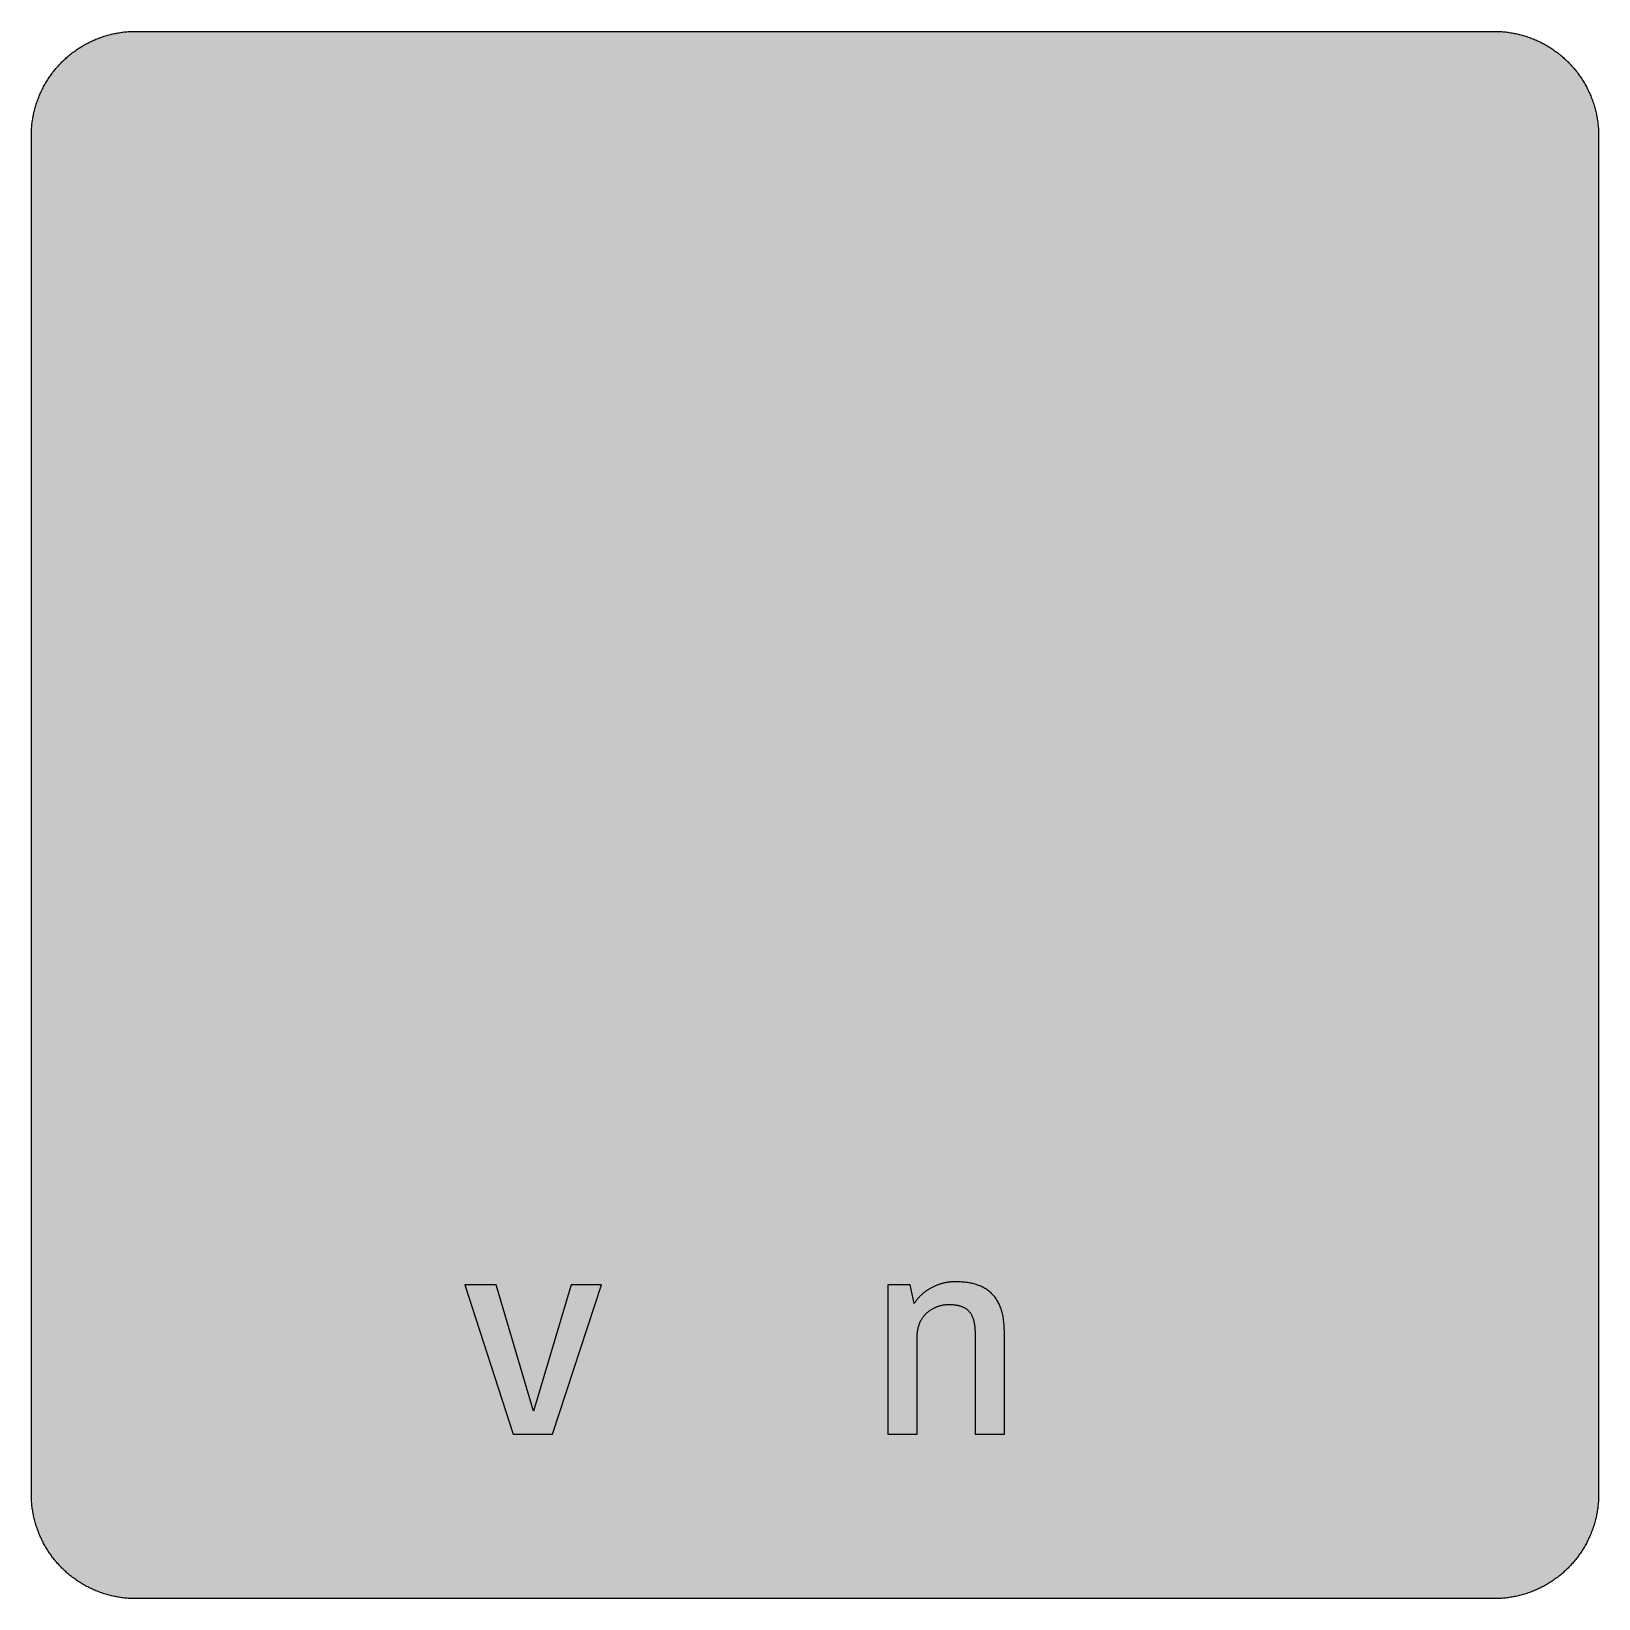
# Model space of a CAD drawing. Header units: millimetres. Extents: x 0 to 212, y 0 to 212.
import ezdxf

# ---------------------------------------------------------------- set-up
doc = ezdxf.new("R2010")
doc.units = ezdxf.units.MM

msp = doc.modelspace()

# ---------------------------------------------------------------- hatches: boundary and pattern name
for color, points in [(254, [(14.1633, 0.0536), (13.9878, 0.0533), (13.8125, 0.0559), (13.6373, 0.061), (13.462, 0.0686), (13.2893, 0.0787), (13.114, 0.0914), (12.9413, 0.1041), (12.7686, 0.1219), (12.5959, 0.1397), (12.4231, 0.16), (12.2504, 0.1829), (12.0777, 0.2057), (11.9075, 0.2337), (11.7373, 0.2616), (11.5672, 0.2921), (11.397, 0.3251), (11.2268, 0.3607), (11.0592, 0.3988), (10.8915, 0.4369), (10.7239, 0.4775), (10.5562, 0.5207), (10.3886, 0.5664), (10.2235, 0.6121), (10.0584, 0.6629), (9.8933, 0.7137), (9.7307, 0.7671), (9.5682, 0.8204), (9.4056, 0.8788), (9.2431, 0.9373), (9.083, 0.9982), (8.923, 1.0617), (8.763, 1.1252), (8.6055, 1.1938), (8.4455, 1.2624), (8.2906, 1.331), (8.1331, 1.4046), (7.9781, 1.4783), (7.8232, 1.5545), (7.6708, 1.6332), (7.5184, 1.7145), (7.366, 1.7958), (7.2161, 1.8796), (7.0663, 1.966), (6.919, 2.0523), (6.7716, 2.1438), (6.6243, 2.2352), (6.4795, 2.3266), (6.3348, 2.4232), (6.19, 2.5197), (6.0477, 2.6187), (5.908, 2.7178), (5.7683, 2.8194), (5.6286, 2.9235), (5.4915, 3.0302), (5.3543, 3.1369), (5.2197, 3.2461), (5.0851, 3.3579), (4.953, 3.4722), (4.8209, 3.5865), (4.6914, 3.7033), (4.5644, 3.8202), (4.4348, 3.9395), (4.3104, 4.0615), (4.1859, 4.1859), (4.0615, 4.3104), (3.9395, 4.4348), (3.8202, 4.5618), (3.7033, 4.6914), (3.5865, 4.8209), (3.4722, 4.953), (3.3579, 5.0851), (3.2487, 5.2197), (3.1369, 5.3543), (3.0302, 5.4915), (2.9235, 5.6286), (2.8194, 5.7683), (2.7178, 5.908), (2.6187, 6.0477), (2.5197, 6.19), (2.4232, 6.3348), (2.3266, 6.477), (2.2352, 6.6243), (2.1438, 6.7691), (2.0523, 6.9164), (1.966, 7.0663), (1.8796, 7.2161), (1.7958, 7.366), (1.7145, 7.5184), (1.6332, 7.6708), (1.5545, 7.8232), (1.4783, 7.9781), (1.4046, 8.1331), (1.331, 8.2906), (1.2598, 8.4455), (1.1913, 8.603), (1.1252, 8.763), (1.0592, 8.923), (0.9982, 9.083), (0.9373, 9.2431), (0.8763, 9.4056), (0.8204, 9.5682), (0.7645, 9.7307), (0.7112, 9.8933), (0.6604, 10.0584), (0.6121, 10.2235), (0.5639, 10.3911), (0.5207, 10.5562), (0.4775, 10.7239), (0.4343, 10.8915), (0.3962, 11.0592), (0.3607, 11.2268), (0.3251, 11.397), (0.2921, 11.5672), (0.2616, 11.7373), (0.2311, 11.9075), (0.2057, 12.0802), (0.1803, 12.2504), (0.1575, 12.4231), (0.1372, 12.5959), (0.1194, 12.7686), (0.1041, 12.9413), (0.0889, 13.1166), (0.0787, 13.2893), (0.0686, 13.4645), (0.061, 13.6373), (0.0559, 13.8125), (0.0508, 13.9878), (0.0508, 14.163), (0.0522, 197.6092), (0.0508, 197.7822), (0.0559, 197.9574), (0.061, 198.1327), (0.0686, 198.308), (0.0787, 198.4807), (0.0889, 198.6559), (0.1041, 198.8287), (0.1194, 199.0014), (0.1372, 199.1741), (0.1575, 199.3468), (0.1803, 199.5195), (0.2057, 199.6923), (0.2311, 199.8624), (0.2616, 200.0326), (0.2921, 200.2028), (0.3251, 200.373), (0.3607, 200.5432), (0.3962, 200.7108), (0.4343, 200.8784), (0.4775, 201.0461), (0.5207, 201.2137), (0.5639, 201.3814), (0.6121, 201.5465), (0.6604, 201.7116), (0.7112, 201.8767), (0.7645, 202.0392), (0.8204, 202.2018), (0.8763, 202.3643), (0.9373, 202.5269), (0.9982, 202.6869), (1.0592, 202.8469), (1.1252, 203.007), (1.1913, 203.1644), (1.2598, 203.3245), (1.331, 203.4794), (1.4046, 203.6369), (1.4783, 203.7918), (1.5545, 203.9468), (1.6332, 204.0992), (1.7145, 204.2516), (1.7958, 204.404), (1.8796, 204.5538), (1.966, 204.7037), (2.0523, 204.851), (2.1438, 204.9983), (2.2352, 205.1456), (2.3266, 205.2904), (2.4232, 205.4352), (2.5197, 205.58), (2.6187, 205.7222), (2.7178, 205.8619), (2.8194, 206.0016), (2.9235, 206.1413), (3.0302, 206.2785), (3.1369, 206.4156), (3.2487, 206.5503), (3.3579, 206.6849), (3.4722, 206.817), (3.5865, 206.949), (3.7033, 207.0786), (3.8202, 207.2056), (3.9395, 207.3351), (4.0615, 207.4596), (4.1859, 207.584), (4.3104, 207.7085), (4.4348, 207.8304), (4.5644, 207.9498), (4.6914, 208.0666), (4.8209, 208.1835), (4.953, 208.2978), (5.0851, 208.4121), (5.2197, 208.5213), (5.3543, 208.6331), (5.4915, 208.7397), (5.6286, 208.8464), (5.7683, 208.9506), (5.908, 209.0522), (6.0477, 209.1512), (6.19, 209.2503), (6.3348, 209.3468), (6.4795, 209.4433), (6.6243, 209.5348), (6.7716, 209.6262), (6.919, 209.7176), (7.0663, 209.804), (7.2161, 209.8904), (7.366, 209.9742), (7.5184, 210.0555), (7.6708, 210.1367), (7.8232, 210.2155), (7.9781, 210.2917), (8.1331, 210.3653), (8.2906, 210.439), (8.4455, 210.5101), (8.6055, 210.5787), (8.763, 210.6447), (8.923, 210.7108), (9.083, 210.7717), (9.2431, 210.8327), (9.4056, 210.8937), (9.5682, 210.9495), (9.7307, 211.0054), (9.8933, 211.0588), (10.0584, 211.1096), (10.2235, 211.1578), (10.3886, 211.2061), (10.5562, 211.2493), (10.7239, 211.2924), (10.8915, 211.3356), (11.0592, 211.3737), (11.2268, 211.4093), (11.397, 211.4448), (11.5672, 211.4779), (11.7373, 211.5083), (11.9075, 211.5388), (12.0777, 211.5642), (12.2504, 211.5896), (12.4231, 211.6125), (12.5959, 211.6328), (12.7686, 211.6506), (12.9413, 211.6658), (13.114, 211.6811), (13.2893, 211.6912), (13.462, 211.7014), (13.6373, 211.709), (13.8125, 211.7141), (13.9878, 211.7192), (14.163, 211.7192), (197.6078, 211.7203), (197.7822, 211.7192), (197.9574, 211.7141), (198.1327, 211.709), (198.3054, 211.7014), (198.4807, 211.6912), (198.6534, 211.6811), (198.8287, 211.6658), (199.0014, 211.6506), (199.1741, 211.6328), (199.3468, 211.6125), (199.5195, 211.5896), (199.6897, 211.5642), (199.8624, 211.5388), (200.0326, 211.5083), (200.2028, 211.4779), (200.373, 211.4448), (200.5432, 211.4093), (200.7108, 211.3737), (200.8784, 211.3356), (201.0461, 211.2924), (201.2137, 211.2493), (201.3788, 211.2061), (201.5465, 211.1578), (201.7116, 211.1096), (201.8767, 211.0588), (202.0392, 211.0054), (202.2018, 210.9495), (202.3643, 210.8937), (202.5269, 210.8327), (202.6869, 210.7717), (202.8469, 210.7108), (203.007, 210.6447), (203.167, 210.5787), (203.3245, 210.5101), (203.4794, 210.439), (203.6369, 210.3653), (203.7918, 210.2917), (203.9468, 210.2155), (204.0992, 210.1367), (204.2516, 210.0555), (204.404, 209.9742), (204.5538, 209.8904), (204.7037, 209.804), (204.8535, 209.7176), (205.0009, 209.6262), (205.1456, 209.5348), (205.293, 209.4433), (205.4352, 209.3468), (205.58, 209.2503), (205.7222, 209.1512), (205.8619, 209.0522), (206.0016, 208.9506), (206.1413, 208.8464), (206.2785, 208.7397), (206.4156, 208.6331), (206.5503, 208.5213), (206.6849, 208.4121), (206.817, 208.2978), (206.949, 208.1835), (207.0786, 208.0666), (207.2081, 207.9498), (207.3351, 207.8304), (207.4596, 207.7085), (207.584, 207.584), (207.7085, 207.4596), (207.8304, 207.3351), (207.9498, 207.2056), (208.0666, 207.0786), (208.1835, 206.949), (208.2978, 206.817), (208.4121, 206.6849), (208.5238, 206.5503), (208.6331, 206.4156), (208.7397, 206.2785), (208.8464, 206.1413), (208.9506, 206.0016), (209.0522, 205.8619), (209.1512, 205.7222), (209.2503, 205.58), (209.3468, 205.4352), (209.4433, 205.2904), (209.5348, 205.1456), (209.6262, 204.9983), (209.7176, 204.851), (209.804, 204.7037), (209.8904, 204.5538), (209.9742, 204.404), (210.0555, 204.2516), (210.1367, 204.0992), (210.2155, 203.9468), (210.2917, 203.7918), (210.3653, 203.6369), (210.439, 203.4794), (210.5076, 203.3245), (210.5762, 203.1644), (210.6447, 203.007), (210.7082, 202.8469), (210.7717, 202.6869), (210.8327, 202.5269), (210.8911, 202.3643), (210.9495, 202.2018), (211.0029, 202.0392), (211.0562, 201.8767), (211.107, 201.7116), (211.1578, 201.5465), (211.2035, 201.3814), (211.2493, 201.2137), (211.2924, 201.0461), (211.3331, 200.8784), (211.3712, 200.7108), (211.4093, 200.5432), (211.4448, 200.373), (211.4779, 200.2028), (211.5083, 200.0326), (211.5363, 199.8624), (211.5642, 199.6923), (211.5871, 199.5195), (211.6099, 199.3468), (211.6303, 199.1741), (211.648, 199.0014), (211.6658, 198.8287), (211.6785, 198.6559), (211.6912, 198.4807), (211.7014, 198.308), (211.709, 198.1327), (211.7141, 197.9574), (211.7166, 197.7822), (211.7166, 197.6069), (211.7189, 14.1647), (211.7166, 13.9878), (211.7141, 13.8125), (211.709, 13.6373), (211.7014, 13.4645), (211.6912, 13.2893), (211.6785, 13.1166), (211.6658, 12.9413), (211.648, 12.7686), (211.6303, 12.5959), (211.6099, 12.4231), (211.5871, 12.2504), (211.5642, 12.0802), (211.5363, 11.9075), (211.5083, 11.7373), (211.4779, 11.5672), (211.4448, 11.397), (211.4093, 11.2268), (211.3712, 11.0592), (211.3331, 10.8915), (211.2924, 10.7239), (211.2493, 10.5562), (211.2035, 10.3911), (211.1578, 10.2235), (211.107, 10.0584), (211.0562, 9.8933), (211.0029, 9.7307), (210.9495, 9.5682), (210.8911, 9.4056), (210.8327, 9.2431), (210.7717, 9.083), (210.7082, 8.923), (210.6447, 8.763), (210.5762, 8.603), (210.5076, 8.4455), (210.439, 8.2906), (210.3653, 8.1331), (210.2917, 7.9781), (210.2155, 7.8232), (210.1367, 7.6708), (210.0555, 7.5184), (209.9742, 7.366), (209.8904, 7.2161), (209.804, 7.0663), (209.7176, 6.9164), (209.6262, 6.7691), (209.5348, 6.6243), (209.4433, 6.477), (209.3468, 6.3348), (209.2503, 6.19), (209.1512, 6.0477), (209.0522, 5.908), (208.9506, 5.7683), (208.8464, 5.6286), (208.7397, 5.4915), (208.6331, 5.3543), (208.5238, 5.2197), (208.4121, 5.0851), (208.2978, 4.953), (208.1835, 4.8209), (208.0666, 4.6914), (207.9498, 4.5618), (207.8304, 4.4348), (207.7085, 4.3104), (207.584, 4.1859), (207.4596, 4.0615), (207.3351, 3.9395), (207.2081, 3.8202), (207.0786, 3.7033), (206.949, 3.5865), (206.817, 3.4722), (206.6849, 3.3579), (206.5503, 3.2461), (206.4156, 3.1369), (206.2785, 3.0302), (206.1413, 2.9235), (206.0016, 2.8194), (205.8619, 2.7178), (205.7222, 2.6187), (205.58, 2.5197), (205.4352, 2.4232), (205.293, 2.3266), (205.1456, 2.2352), (205.0009, 2.1438), (204.8535, 2.0523), (204.7037, 1.966), (204.5538, 1.8796), (204.404, 1.7958), (204.2516, 1.7145), (204.0992, 1.6332), (203.9468, 1.5545), (203.7918, 1.4783), (203.6369, 1.4046), (203.4794, 1.331), (203.3245, 1.2624), (203.167, 1.1938), (203.007, 1.1252), (202.8469, 1.0617), (202.6869, 0.9982), (202.5269, 0.9373), (202.3643, 0.8788), (202.2018, 0.8204), (202.0392, 0.7671), (201.8767, 0.7137), (201.7116, 0.6629), (201.5465, 0.6121), (201.3788, 0.5664), (201.2137, 0.5207), (201.0461, 0.4775), (200.8784, 0.4369), (200.7108, 0.3988), (200.5432, 0.3607), (200.373, 0.3251), (200.2028, 0.2921), (200.0326, 0.2616), (199.8624, 0.2337), (199.6897, 0.2057), (199.5195, 0.1829), (199.3468, 0.16), (199.1741, 0.1397), (199.0014, 0.1219), (198.8287, 0.1041), (198.6534, 0.0914), (198.4807, 0.0787), (198.3054, 0.0686), (198.1327, 0.061), (197.9574, 0.0559), (197.7822, 0.0533), (197.6069, 0.0533)]), (59, [(77.053, 42.4572), (72.941, 42.4572), (67.8575, 25.3817), (62.8124, 42.4572), (58.5819, 42.4572), (65.1013, 22.2786), (70.4176, 22.2786)]), (59, [(131.4595, 22.2786), (131.4595, 36.092), (131.4577, 36.2966), (131.4526, 36.4998), (131.445, 36.6979), (131.4348, 36.896), (131.4196, 37.0891), (131.4044, 37.2796), (131.384, 37.4675), (131.3612, 37.6504), (131.3358, 37.8333), (131.3053, 38.0111), (131.2748, 38.1864), (131.2393, 38.3565), (131.2012, 38.5267), (131.158, 38.6918), (131.1148, 38.8544), (131.0665, 39.0119), (131.0157, 39.1693), (130.9624, 39.3217), (130.904, 39.4716), (130.843, 39.6164), (130.7795, 39.7612), (130.7135, 39.9009), (130.6424, 40.038), (130.5687, 40.1726), (130.4925, 40.3022), (130.4138, 40.4292), (130.3299, 40.5536), (130.2436, 40.6756), (130.1547, 40.7924), (130.0632, 40.9067), (129.9667, 41.0185), (129.8677, 41.1251), (129.7635, 41.2318), (129.6594, 41.3334), (129.5502, 41.4299), (129.4359, 41.5265), (129.3216, 41.6179), (129.2022, 41.7068), (129.0777, 41.7906), (128.9533, 41.8744), (128.8237, 41.9506), (128.6916, 42.0268), (128.5545, 42.1005), (128.4148, 42.1691), (128.2725, 42.2326), (128.1252, 42.2961), (127.9779, 42.3545), (127.823, 42.4104), (127.668, 42.4612), (127.508, 42.512), (127.3429, 42.5577), (127.1778, 42.5983), (127.0051, 42.639), (126.8324, 42.6745), (126.6546, 42.705), (126.4742, 42.7355), (126.2888, 42.7609), (126.1008, 42.7812), (125.9103, 42.8015), (125.7148, 42.8168), (125.5166, 42.8269), (125.316, 42.8371), (125.1102, 42.8422), (124.8994, 42.8422), (124.7978, 42.8422), (124.6962, 42.8396), (124.5946, 42.8371), (124.493, 42.832), (124.3914, 42.8269), (124.2924, 42.8193), (124.1908, 42.8092), (124.0892, 42.799), (123.9901, 42.7863), (123.8885, 42.7736), (123.7894, 42.7609), (123.6904, 42.7431), (123.5913, 42.7279), (123.4923, 42.7076), (123.3932, 42.6872), (123.2941, 42.6669), (123.1976, 42.6441), (123.0986, 42.6187), (123.002, 42.5933), (122.9055, 42.5653), (122.809, 42.5374), (122.7125, 42.5069), (122.6185, 42.4764), (122.522, 42.4434), (122.428, 42.4104), (122.334, 42.3748), (122.24, 42.3367), (122.1486, 42.2986), (122.0546, 42.258), (121.9632, 42.2173), (121.8717, 42.1742), (121.7803, 42.131), (121.6914, 42.0853), (121.6, 42.037), (121.5111, 41.9887), (121.4247, 41.9379), (121.3358, 41.8871), (121.2494, 41.8338), (121.1631, 41.7779), (121.0767, 41.722), (120.9929, 41.6662), (120.9091, 41.6077), (120.8253, 41.5468), (120.7414, 41.4833), (120.6602, 41.4223), (120.5789, 41.3563), (120.4976, 41.2902), (120.4189, 41.2217), (120.3401, 41.1531), (120.2639, 41.082), (120.1852, 41.0108), (120.109, 40.9372), (120.0353, 40.861), (119.9617, 40.7848), (119.888, 40.706), (119.8143, 40.6248), (119.7432, 40.5435), (119.6721, 40.4622), (119.6035, 40.3784), (119.5349, 40.292), (119.4689, 40.2031), (119.4029, 40.1142), (119.3368, 40.0253), (119.2733, 39.9313), (118.7305, 42.4572), (115.7429, 42.4572), (115.7429, 22.2786), (119.7007, 22.2786), (119.7007, 35.5103), (119.7, 35.6464), (119.7051, 35.781), (119.7153, 35.9131), (119.7254, 36.0426), (119.7407, 36.1696), (119.7585, 36.2966), (119.7813, 36.4185), (119.8042, 36.5404), (119.8321, 36.6573), (119.8626, 36.7741), (119.8956, 36.8859), (119.9312, 36.9976), (119.9693, 37.1069), (120.0099, 37.2135), (120.0531, 37.3177), (120.0988, 37.4193), (120.1471, 37.5209), (120.1979, 37.6174), (120.2512, 37.7139), (120.3046, 37.8054), (120.363, 37.8968), (120.4214, 37.9857), (120.4824, 38.0721), (120.5459, 38.1559), (120.6119, 38.2372), (120.6779, 38.3184), (120.7491, 38.3946), (120.8176, 38.4708), (120.8913, 38.5445), (120.965, 38.6131), (121.0386, 38.6842), (121.1148, 38.7502), (121.1936, 38.8137), (121.2723, 38.8772), (121.3536, 38.9357), (121.4349, 38.9941), (121.5187, 39.05), (121.6025, 39.1033), (121.6863, 39.1566), (121.7727, 39.2049), (121.859, 39.2532), (121.9454, 39.2989), (122.0343, 39.3421), (122.1232, 39.3827), (122.2121, 39.4208), (122.301, 39.4589), (122.3924, 39.4919), (122.4839, 39.5249), (122.5728, 39.558), (122.6642, 39.5859), (122.7557, 39.6113), (122.8471, 39.6367), (122.9385, 39.6596), (123.03, 39.6799), (123.1214, 39.7002), (123.2129, 39.7154), (123.3043, 39.7307), (123.3957, 39.7434), (123.4846, 39.7535), (123.5761, 39.7637), (123.665, 39.7688), (123.7539, 39.7739), (123.8428, 39.7764), (123.9291, 39.7789), (124.0409, 39.7764), (124.1527, 39.7764), (124.2593, 39.7713), (124.366, 39.7662), (124.4702, 39.7612), (124.5743, 39.751), (124.6759, 39.7434), (124.775, 39.7307), (124.8715, 39.718), (124.968, 39.7027), (125.062, 39.6875), (125.1534, 39.6697), (125.2423, 39.6494), (125.3312, 39.6291), (125.4176, 39.6062), (125.5014, 39.5808), (125.5852, 39.5554), (125.6665, 39.5275), (125.7452, 39.497), (125.824, 39.464), (125.9002, 39.431), (125.9738, 39.3954), (126.045, 39.3573), (126.1161, 39.3167), (126.1847, 39.276), (126.2532, 39.2328), (126.3167, 39.1871), (126.3802, 39.1389), (126.4412, 39.0906), (126.5022, 39.0398), (126.5606, 38.9865), (126.6165, 38.9306), (126.6723, 38.8722), (126.7231, 38.8112), (126.7739, 38.7502), (126.8247, 38.6842), (126.873, 38.6182), (126.9187, 38.5496), (126.9619, 38.4785), (127.0051, 38.4048), (127.0457, 38.3286), (127.0838, 38.2499), (127.1194, 38.1711), (127.1549, 38.0873), (127.1905, 38.0009), (127.221, 37.9146), (127.2515, 37.8257), (127.2794, 37.7317), (127.3073, 37.6377), (127.3302, 37.5387), (127.3556, 37.4396), (127.3759, 37.3355), (127.3962, 37.2313), (127.414, 37.1246), (127.4293, 37.0129), (127.4445, 36.9011), (127.4572, 36.7843), (127.4674, 36.6649), (127.4775, 36.5455), (127.4851, 36.4211), (127.4902, 36.2941), (127.4953, 36.1645), (127.4978, 36.0324), (127.4978, 35.8978), (127.5002, 22.2786)])]:
    msp.add_hatch(color=color).paths.add_polyline_path(points)
h = msp.add_hatch(color=59)
h.paths.add_polyline_path([(14.1633, 3.5814), (13.8887, 3.5839), (13.6169, 3.5941), (13.3477, 3.6119), (13.081, 3.6347), (12.8143, 3.6652), (12.5501, 3.7008), (12.2885, 3.7465), (12.0294, 3.7948), (11.7729, 3.8506), (11.5164, 3.9141), (11.2649, 3.9827), (11.016, 4.0564), (10.7671, 4.1351), (10.5232, 4.2215), (10.2819, 4.3129), (10.0432, 4.412), (9.8069, 4.5161), (9.5733, 4.6228), (9.3447, 4.7371), (9.1186, 4.8565), (8.8951, 4.9809), (8.6741, 5.113), (8.4582, 5.2476), (8.2448, 5.3873), (8.0366, 5.5321), (7.8308, 5.682), (7.6276, 5.8369), (7.4295, 5.9969), (7.2365, 6.1595), (7.046, 6.3297), (6.8605, 6.5024), (6.6777, 6.6802), (6.5024, 6.8605), (6.3271, 7.046), (6.1595, 7.2365), (5.9969, 7.432), (5.8369, 7.6302), (5.682, 7.8308), (5.5321, 8.0366), (5.3873, 8.2448), (5.2451, 8.4582), (5.1105, 8.6741), (4.9809, 8.8951), (4.8565, 9.1186), (4.7371, 9.3447), (4.6228, 9.5758), (4.5136, 9.8069), (4.4094, 10.0432), (4.3129, 10.2819), (4.2215, 10.5232), (4.1351, 10.7696), (4.0538, 11.016), (3.9802, 11.2649), (3.9116, 11.5189), (3.8506, 11.7729), (3.7948, 12.0294), (3.744, 12.2911), (3.7008, 12.5527), (3.6627, 12.8143), (3.6322, 13.081), (3.6093, 13.3502), (3.5916, 13.6195), (3.5814, 13.8913), (3.5789, 14.163), (3.58, 197.6092), (3.5814, 197.8812), (3.5916, 198.153), (3.6093, 198.4223), (3.6322, 198.689), (3.6627, 198.9557), (3.7008, 199.2198), (3.744, 199.4814), (3.7948, 199.7405), (3.8506, 199.9971), (3.9116, 200.2536), (3.9802, 200.5051), (4.0538, 200.754), (4.1351, 201.0029), (4.2215, 201.2467), (4.3129, 201.488), (4.4094, 201.7268), (4.5136, 201.963), (4.6228, 202.1967), (4.7371, 202.4253), (4.8565, 202.6514), (4.9809, 202.8749), (5.1105, 203.0959), (5.2451, 203.3118), (5.3873, 203.5251), (5.5321, 203.7334), (5.682, 203.9391), (5.8369, 204.1423), (5.9969, 204.3405), (6.1595, 204.5335), (6.3271, 204.724), (6.5024, 204.9094), (6.6777, 205.0923), (6.8605, 205.2676), (7.046, 205.4428), (7.2365, 205.6105), (7.4295, 205.773), (7.6276, 205.933), (7.8308, 206.088), (8.0366, 206.2378), (8.2448, 206.3826), (8.4582, 206.5249), (8.6741, 206.6595), (8.8951, 206.789), (9.1186, 206.9135), (9.3447, 207.0329), (9.5733, 207.1472), (9.8069, 207.2564), (10.0432, 207.3605), (10.2819, 207.457), (10.5232, 207.5485), (10.7671, 207.6348), (11.016, 207.7161), (11.2649, 207.7898), (11.5164, 207.8584), (11.7729, 207.9193), (12.0294, 207.9752), (12.2885, 208.026), (12.5501, 208.0692), (12.8143, 208.1073), (13.081, 208.1378), (13.3477, 208.1606), (13.6169, 208.1784), (13.8887, 208.1886), (14.163, 208.1911), (197.6078, 208.1925), (197.8787, 208.1886), (198.1505, 208.1784), (198.4197, 208.1606), (198.689, 208.1378), (198.9557, 208.1073), (199.2173, 208.0692), (199.4789, 208.026), (199.7405, 207.9752), (199.9971, 207.9193), (200.2511, 207.8584), (200.5051, 207.7898), (200.754, 207.7161), (201.0004, 207.6348), (201.2467, 207.5485), (201.488, 207.457), (201.7268, 207.3605), (201.963, 207.2564), (202.1942, 207.1472), (202.4253, 207.0329), (202.6514, 206.9135), (202.8749, 206.789), (203.0959, 206.6595), (203.3118, 206.5249), (203.5251, 206.3826), (203.7334, 206.2378), (203.9391, 206.088), (204.1398, 205.933), (204.3379, 205.773), (204.5335, 205.6105), (204.724, 205.4428), (204.9094, 205.2676), (205.0898, 205.0923), (205.2676, 204.9094), (205.4403, 204.724), (205.6105, 204.5335), (205.773, 204.3405), (205.933, 204.1423), (206.088, 203.9391), (206.2378, 203.7334), (206.3826, 203.5251), (206.5223, 203.3118), (206.6569, 203.0959), (206.789, 202.8749), (206.9135, 202.6514), (207.0329, 202.4253), (207.1472, 202.1967), (207.2538, 201.963), (207.358, 201.7268), (207.457, 201.488), (207.5485, 201.2467), (207.6348, 201.0029), (207.7136, 200.754), (207.7872, 200.5051), (207.8558, 200.2536), (207.9193, 199.9971), (207.9752, 199.7405), (208.0235, 199.4814), (208.0692, 199.2198), (208.1047, 198.9557), (208.1352, 198.689), (208.1581, 198.4223), (208.1759, 198.153), (208.186, 197.8812), (208.1911, 197.6069), (208.1911, 14.1647), (208.186, 13.8913), (208.1759, 13.6195), (208.1581, 13.3502), (208.1352, 13.081), (208.1047, 12.8143), (208.0692, 12.5527), (208.0235, 12.2911), (207.9752, 12.0294), (207.9193, 11.7729), (207.8558, 11.5189), (207.7872, 11.2649), (207.7136, 11.016), (207.6348, 10.7696), (207.5485, 10.5232), (207.457, 10.2819), (207.358, 10.0432), (207.2538, 9.8069), (207.1472, 9.5758), (207.0329, 9.3447), (206.9135, 9.1186), (206.789, 8.8951), (206.6569, 8.6741), (206.5223, 8.4582), (206.3826, 8.2448), (206.2378, 8.0366), (206.088, 7.8308), (205.933, 7.6302), (205.773, 7.432), (205.6105, 7.2365), (205.4403, 7.046), (205.2676, 6.8605), (205.0898, 6.6802), (204.9094, 6.5024), (204.724, 6.3297), (204.5335, 6.1595), (204.3379, 5.9969), (204.1398, 5.8369), (203.9391, 5.682), (203.7334, 5.5321), (203.5251, 5.3873), (203.3118, 5.2476), (203.0959, 5.113), (202.8749, 4.9809), (202.6514, 4.8565), (202.4253, 4.7371), (202.1942, 4.6228), (201.963, 4.5161), (201.7268, 4.412), (201.488, 4.3129), (201.2467, 4.2215), (201.0004, 4.1351), (200.754, 4.0564), (200.5051, 3.9827), (200.2511, 3.9141), (199.9971, 3.8506), (199.7405, 3.7948), (199.4789, 3.7465), (199.2173, 3.7008), (198.9557, 3.6652), (198.689, 3.6347), (198.4197, 3.6119), (198.1505, 3.5941), (197.8787, 3.5839), (197.6069, 3.5789)])
h.paths.add_polyline_path([(14.1633, 8.8731), (14.0259, 8.8748), (13.8887, 8.8798), (13.7541, 8.8875), (13.622, 8.9002), (13.4874, 8.9154), (13.3553, 8.9332), (13.2258, 8.9535), (13.0962, 8.9789), (12.9667, 9.0068), (12.8397, 9.0373), (12.7127, 9.0729), (12.5882, 9.1084), (12.4663, 9.1491), (12.3419, 9.1923), (12.2225, 9.238), (12.1031, 9.2888), (11.9837, 9.3396), (11.8694, 9.3929), (11.7526, 9.4513), (11.6408, 9.5098), (11.5291, 9.5733), (11.4198, 9.6368), (11.3106, 9.7053), (11.2039, 9.7765), (11.0998, 9.8476), (10.9957, 9.9238), (10.8966, 10), (10.7975, 10.0787), (10.6985, 10.1625), (10.6045, 10.2464), (10.5105, 10.3327), (10.4216, 10.4216), (10.3327, 10.5131), (10.2464, 10.6045), (10.16, 10.701), (10.0787, 10.7975), (10, 10.8966), (9.9212, 10.9982), (9.8476, 11.0998), (9.7739, 11.2039), (9.7053, 11.3106), (9.6368, 11.4198), (9.5707, 11.5291), (9.5098, 11.6408), (9.4488, 11.7551), (9.3929, 11.8694), (9.337, 11.9863), (9.2862, 12.1031), (9.238, 12.2225), (9.1923, 12.3444), (9.1491, 12.4663), (9.1084, 12.5908), (9.0703, 12.7152), (9.0373, 12.8397), (9.0068, 12.9692), (8.9789, 13.0962), (8.9535, 13.2258), (8.9306, 13.3579), (8.9129, 13.4899), (8.8976, 13.622), (8.8849, 13.7566), (8.8773, 13.8913), (8.8722, 14.0259), (8.8697, 14.163), (8.8717, 197.6092), (8.8722, 197.7441), (8.8773, 197.8812), (8.8849, 198.0159), (8.8976, 198.1479), (8.9129, 198.2826), (8.9306, 198.4146), (8.9535, 198.5442), (8.9789, 198.6737), (9.0068, 198.8033), (9.0373, 198.9303), (9.0703, 199.0573), (9.1084, 199.1817), (9.1491, 199.3036), (9.1923, 199.4281), (9.238, 199.5475), (9.2862, 199.6669), (9.337, 199.7862), (9.3929, 199.9005), (9.4488, 200.0174), (9.5098, 200.1291), (9.5707, 200.2409), (9.6368, 200.3501), (9.7053, 200.4593), (9.7739, 200.566), (9.8476, 200.6702), (9.9212, 200.7743), (10, 200.8734), (10.0787, 200.9724), (10.16, 201.0715), (10.2464, 201.1655), (10.3327, 201.2594), (10.4216, 201.3483), (10.5105, 201.4372), (10.6045, 201.5236), (10.6985, 201.61), (10.7975, 201.6912), (10.8966, 201.77), (10.9957, 201.8487), (11.0998, 201.9224), (11.2039, 201.996), (11.3106, 202.0646), (11.4198, 202.1332), (11.5291, 202.1992), (11.6408, 202.2602), (11.7526, 202.3212), (11.8694, 202.377), (11.9837, 202.4329), (12.1031, 202.4837), (12.2225, 202.532), (12.3419, 202.5777), (12.4663, 202.6209), (12.5882, 202.6615), (12.7127, 202.6996), (12.8397, 202.7326), (12.9667, 202.7631), (13.0962, 202.7911), (13.2258, 202.8165), (13.3553, 202.8393), (13.4874, 202.8571), (13.622, 202.8723), (13.7541, 202.885), (13.8887, 202.8927), (14.0259, 202.8977), (14.163, 202.9003), (197.6078, 202.9008), (197.7441, 202.8977), (197.8787, 202.8927), (198.0133, 202.885), (198.1479, 202.8723), (198.28, 202.8571), (198.4121, 202.8393), (198.5442, 202.8165), (198.6737, 202.7911), (198.8007, 202.7631), (198.9303, 202.7326), (199.0547, 202.6996), (199.1792, 202.6615), (199.3036, 202.6209), (199.4256, 202.5777), (199.5475, 202.532), (199.6669, 202.4837), (199.7837, 202.4329), (199.9005, 202.377), (200.0148, 202.3212), (200.1291, 202.2602), (200.2409, 202.1992), (200.3501, 202.1332), (200.4593, 202.0646), (200.566, 201.996), (200.6702, 201.9224), (200.7718, 201.8487), (200.8734, 201.77), (200.9724, 201.6912), (201.0689, 201.61), (201.1655, 201.5236), (201.2569, 201.4372), (201.3483, 201.3483), (201.4372, 201.2594), (201.5236, 201.1655), (201.6074, 201.0715), (201.6912, 200.9724), (201.77, 200.8734), (201.8462, 200.7743), (201.9224, 200.6702), (201.9935, 200.566), (202.0646, 200.4593), (202.1332, 200.3501), (202.1967, 200.2409), (202.2602, 200.1291), (202.3186, 200.0174), (202.377, 199.9005), (202.4304, 199.7862), (202.4812, 199.6669), (202.532, 199.5475), (202.5777, 199.4281), (202.6209, 199.3036), (202.6615, 199.1817), (202.6971, 199.0573), (202.7326, 198.9303), (202.7631, 198.8033), (202.7911, 198.6737), (202.8165, 198.5442), (202.8368, 198.4146), (202.8546, 198.2826), (202.8698, 198.1479), (202.8825, 198.0159), (202.8901, 197.8812), (202.8952, 197.7441), (202.8977, 197.6069), (202.8994, 14.1647), (202.8952, 14.0259), (202.8901, 13.8913), (202.8825, 13.7566), (202.8698, 13.622), (202.8546, 13.4899), (202.8368, 13.3579), (202.8165, 13.2258), (202.7911, 13.0962), (202.7631, 12.9692), (202.7326, 12.8397), (202.6971, 12.7152), (202.6615, 12.5908), (202.6209, 12.4663), (202.5777, 12.3444), (202.532, 12.2225), (202.4812, 12.1031), (202.4304, 11.9863), (202.377, 11.8694), (202.3186, 11.7551), (202.2602, 11.6408), (202.1967, 11.5291), (202.1332, 11.4198), (202.0646, 11.3106), (201.9935, 11.2039), (201.9224, 11.0998), (201.8462, 10.9982), (201.77, 10.8966), (201.6912, 10.7975), (201.6074, 10.701), (201.5236, 10.6045), (201.4372, 10.5131), (201.3483, 10.4216), (201.2569, 10.3327), (201.1655, 10.2464), (201.0689, 10.1625), (200.9724, 10.0787), (200.8734, 10), (200.7718, 9.9238), (200.6702, 9.8476), (200.566, 9.7765), (200.4593, 9.7053), (200.3501, 9.6368), (200.2409, 9.5733), (200.1291, 9.5098), (200.0148, 9.4513), (199.9005, 9.3929), (199.7837, 9.3396), (199.6669, 9.2888), (199.5475, 9.238), (199.4256, 9.1923), (199.3036, 9.1491), (199.1792, 9.1084), (199.0547, 9.0729), (198.9303, 9.0373), (198.8007, 9.0068), (198.6737, 8.9789), (198.5442, 8.9535), (198.4121, 8.9332), (198.28, 8.9154), (198.1479, 8.9002), (198.0133, 8.8875), (197.8787, 8.8798), (197.7441, 8.8748), (197.6069, 8.8722)], flags=16)
h = msp.add_hatch(color=59)
h.paths.add_polyline_path([(63.9932, 147.1179), (63.9953, 147.3733), (64.0055, 147.6273), (64.0207, 147.8788), (64.0436, 148.1303), (64.0715, 148.3792), (64.1071, 148.6281), (64.1477, 148.8719), (64.1934, 149.1158), (64.2468, 149.3571), (64.3052, 149.5958), (64.3687, 149.8321), (64.4373, 150.0657), (64.5135, 150.2994), (64.5947, 150.528), (64.6811, 150.7541), (64.7725, 150.9776), (64.8691, 151.1986), (64.9707, 151.417), (65.0773, 151.6329), (65.1891, 151.8463), (65.3059, 152.0546), (65.4279, 152.2603), (65.5549, 152.4635), (65.6869, 152.6642), (65.8216, 152.8597), (65.9638, 153.0528), (66.1086, 153.2407), (66.2584, 153.4287), (66.4108, 153.609), (66.5709, 153.7868), (66.7309, 153.9621), (66.8985, 154.1323), (67.0687, 154.2974), (67.244, 154.4599), (67.4218, 154.62), (67.6021, 154.7724), (67.7875, 154.9222), (67.978, 155.067), (68.1711, 155.2067), (68.3666, 155.3439), (68.5673, 155.4759), (68.7705, 155.6029), (68.9762, 155.7249), (69.1845, 155.8417), (69.3979, 155.9535), (69.6138, 156.0601), (69.8297, 156.1617), (70.0532, 156.2583), (70.2767, 156.3497), (70.5028, 156.4361), (70.7314, 156.5173), (70.9625, 156.5935), (71.1987, 156.6621), (71.435, 156.7256), (71.6737, 156.784), (71.915, 156.8374), (72.1589, 156.8831), (72.4027, 156.9237), (72.6491, 156.9593), (72.9005, 156.9872), (73.1495, 157.0101), (73.4035, 157.0253), (73.6575, 157.0355), (73.914, 157.038), (74.1705, 157.0355), (74.4245, 157.0253), (74.6785, 157.0101), (74.9275, 156.9872), (75.1789, 156.9593), (75.4253, 156.9237), (75.6691, 156.8831), (75.913, 156.8374), (76.1543, 156.784), (76.393, 156.7256), (76.6293, 156.6621), (76.8655, 156.5935), (77.0966, 156.5173), (77.3252, 156.4361), (77.5513, 156.3497), (77.7773, 156.2583), (77.9983, 156.1617), (78.2168, 156.0601), (78.4301, 155.9535), (78.6435, 155.8417), (78.8518, 155.7249), (79.06, 155.6029), (79.2632, 155.4759), (79.4614, 155.3439), (79.6569, 155.2067), (79.85, 155.067), (80.0405, 154.9222), (80.2259, 154.7724), (80.4062, 154.62), (80.5866, 154.4599), (80.7593, 154.2974), (80.9295, 154.1323), (81.0971, 153.9621), (81.2597, 153.7868), (81.4172, 153.609), (81.5696, 153.4287), (81.7194, 153.2407), (81.8642, 153.0528), (82.0064, 152.8597), (82.1411, 152.6642), (82.2731, 152.4635), (82.4001, 152.2603), (82.5221, 152.0546), (82.6389, 151.8463), (82.7507, 151.6329), (82.8573, 151.417), (82.9589, 151.1986), (83.0555, 150.9776), (83.1469, 150.7541), (83.2333, 150.528), (83.3145, 150.2994), (83.3907, 150.0657), (83.4593, 149.8321), (83.5228, 149.5958), (83.5812, 149.3571), (83.6346, 149.1158), (83.6803, 148.8719), (83.7209, 148.6281), (83.7565, 148.3792), (83.7844, 148.1303), (83.8073, 147.8788), (83.8225, 147.6273), (83.8327, 147.3733), (83.8352, 147.1168), (83.8369, 146.0154), (124.6269, 146.0154), (124.6269, 147.1179), (124.6276, 147.3733), (124.6378, 147.6273), (124.6556, 147.8788), (124.6759, 148.1303), (124.7064, 148.3792), (124.7394, 148.6281), (124.78, 148.8719), (124.8283, 149.1158), (124.8791, 149.3571), (124.9375, 149.5958), (125.001, 149.8321), (125.0721, 150.0657), (125.1458, 150.2994), (125.2271, 150.528), (125.3134, 150.7541), (125.4049, 150.9776), (125.5014, 151.1986), (125.603, 151.417), (125.7122, 151.6329), (125.824, 151.8463), (125.9408, 152.0546), (126.0627, 152.2603), (126.1897, 152.4635), (126.3193, 152.6642), (126.4564, 152.8597), (126.5961, 153.0528), (126.7409, 153.2407), (126.8908, 153.4287), (127.0457, 153.609), (127.2032, 153.7868), (127.3658, 153.9621), (127.5309, 154.1323), (127.701, 154.2974), (127.8763, 154.4599), (128.0541, 154.62), (128.237, 154.7724), (128.4224, 154.9222), (128.6104, 155.067), (128.8034, 155.2067), (129.0015, 155.3439), (129.1996, 155.4759), (129.4028, 155.6029), (129.6086, 155.7249), (129.8194, 155.8417), (130.0302, 155.9535), (130.2461, 156.0601), (130.4646, 156.1617), (130.6855, 156.2583), (130.9091, 156.3497), (131.1351, 156.4361), (131.3663, 156.5173), (131.5974, 156.5935), (131.8311, 156.6621), (132.0673, 156.7256), (132.3061, 156.784), (132.5474, 156.8374), (132.7912, 156.8831), (133.0376, 156.9237), (133.284, 156.9593), (133.5329, 156.9872), (133.7843, 157.0101), (134.0358, 157.0253), (134.2923, 157.0355), (134.5463, 157.038), (134.8029, 157.0355), (135.0569, 157.0253), (135.3109, 157.0101), (135.5623, 156.9872), (135.8113, 156.9593), (136.0576, 156.9237), (136.304, 156.8831), (136.5479, 156.8374), (136.7892, 156.784), (137.0279, 156.7256), (137.2641, 156.6621), (137.4978, 156.5935), (137.729, 156.5173), (137.9601, 156.4361), (138.1862, 156.3497), (138.4097, 156.2583), (138.6307, 156.1617), (138.8491, 156.0601), (139.065, 155.9535), (139.2784, 155.8417), (139.4866, 155.7249), (139.6924, 155.6029), (139.8956, 155.4759), (140.0962, 155.3439), (140.2918, 155.2067), (140.4849, 155.067), (140.6728, 154.9222), (140.8582, 154.7724), (141.0411, 154.62), (141.2189, 154.4599), (141.3942, 154.2974), (141.5644, 154.1323), (141.7295, 153.9621), (141.892, 153.7868), (142.0495, 153.609), (142.2044, 153.4287), (142.3543, 153.2407), (142.4991, 153.0528), (142.6388, 152.8597), (142.7759, 152.6642), (142.9055, 152.4635), (143.0325, 152.2603), (143.1544, 152.0546), (143.2712, 151.8463), (143.383, 151.6329), (143.4922, 151.417), (143.5938, 151.1986), (143.6903, 150.9776), (143.7818, 150.7541), (143.8681, 150.528), (143.9469, 150.2994), (144.0231, 150.0657), (144.0942, 149.8321), (144.1577, 149.5958), (144.2161, 149.3571), (144.2669, 149.1158), (144.3152, 148.8719), (144.3558, 148.6281), (144.3888, 148.3792), (144.4193, 148.1303), (144.4396, 147.8788), (144.4574, 147.6273), (144.465, 147.3733), (144.4701, 147.1168), (144.4706, 146.0154), (158.8022, 146.0154), (158.9151, 146.0144), (159.0269, 146.0195), (159.1412, 146.0271), (159.2529, 146.0373), (159.3621, 146.05), (159.4739, 146.0652), (159.5831, 146.083), (159.6898, 146.1033), (159.7965, 146.1262), (159.9032, 146.1541), (160.0098, 146.1821), (160.1114, 146.2126), (160.2156, 146.2456), (160.3172, 146.2811), (160.4188, 146.3192), (160.5178, 146.3599), (160.6169, 146.4031), (160.7134, 146.4488), (160.8099, 146.497), (160.9039, 146.5453), (160.9954, 146.5986), (161.0893, 146.652), (161.1782, 146.7079), (161.2671, 146.7663), (161.3535, 146.8272), (161.4399, 146.8907), (161.5237, 146.9542), (161.6075, 147.0203), (161.6862, 147.0889), (161.7675, 147.16), (161.8437, 147.2311), (161.9199, 147.3048), (161.9936, 147.381), (162.0647, 147.4572), (162.1358, 147.5384), (162.2044, 147.6172), (162.2704, 147.701), (162.3339, 147.7848), (162.3974, 147.8712), (162.4584, 147.9575), (162.5168, 148.0464), (162.5727, 148.1379), (162.626, 148.2293), (162.6794, 148.3208), (162.7276, 148.4147), (162.7759, 148.5113), (162.8216, 148.6078), (162.8648, 148.7068), (162.9054, 148.8059), (162.9435, 148.9075), (162.9791, 149.0091), (163.0121, 149.1132), (163.0426, 149.2174), (163.0731, 149.3215), (163.0985, 149.4282), (163.1213, 149.5349), (163.1417, 149.6441), (163.1594, 149.7508), (163.1747, 149.8625), (163.1874, 149.9718), (163.1975, 150.0835), (163.2052, 150.1978), (163.2102, 150.3096), (163.2102, 150.4239), (163.2119, 162.7269), (163.2102, 162.7556), (163.2102, 162.7835), (163.2102, 162.8115), (163.2102, 162.8419), (163.2102, 162.8699), (163.2077, 162.8978), (163.2077, 162.9283), (163.2077, 162.9562), (163.2052, 162.9842), (163.2052, 163.0121), (163.2026, 163.0426), (163.2026, 163.0705), (163.2001, 163.0985), (163.1975, 163.129), (163.1975, 163.1569), (163.195, 163.1848), (163.1925, 163.2153), (163.1899, 163.2433), (163.1874, 163.2712), (163.1848, 163.2991), (163.1823, 163.3296), (163.1798, 163.3576), (163.1772, 163.3855), (163.1747, 163.416), (163.1721, 163.4439), (163.1696, 163.4719), (163.1645, 163.4998), (163.162, 163.5303), (163.1594, 163.5582), (163.1544, 163.5862), (163.1518, 163.6141), (163.1467, 163.642), (163.1442, 163.6725), (163.1391, 163.7005), (163.134, 163.7284), (163.129, 163.7563), (163.1264, 163.7843), (163.1213, 163.8148), (163.1163, 163.8427), (163.1112, 163.8706), (163.1061, 163.8986), (163.101, 163.9265), (163.0959, 163.9545), (163.0909, 163.9824), (163.0858, 164.0103), (163.0782, 164.0408), (163.0731, 164.0688), (163.068, 164.0967), (163.0629, 164.1246), (163.0553, 164.1526), (163.0502, 164.1805), (163.0426, 164.2085), (163.0375, 164.2364), (163.0299, 164.2643), (163.0223, 164.2923), (163.0172, 164.3202), (163.0096, 164.3482), (163.002, 164.3761), (162.9943, 164.404), (162.9867, 164.432), (162.9816, 164.4599), (162.974, 164.4879), (162.9664, 164.5158), (162.9562, 164.5437), (158.4565, 180.2994), (158.43, 180.3857), (158.402, 180.4746), (158.3715, 180.561), (158.3411, 180.6448), (158.308, 180.7312), (158.2725, 180.815), (158.2369, 180.8963), (158.1988, 180.9775), (158.1582, 181.0588), (158.1175, 181.1401), (158.0769, 181.2188), (158.0312, 181.295), (157.9855, 181.3738), (157.9397, 181.4474), (157.8915, 181.5236), (157.8407, 181.5973), (157.7899, 181.6684), (157.7391, 181.7395), (157.6832, 181.8107), (157.6299, 181.8792), (157.5714, 181.9453), (157.5156, 182.0113), (157.4546, 182.0774), (157.3962, 182.1409), (157.3327, 182.2044), (157.2717, 182.2653), (157.2082, 182.3263), (157.1422, 182.3847), (157.0761, 182.4431), (157.0076, 182.499), (156.9415, 182.5523), (156.8704, 182.6082), (156.7993, 182.659), (156.7282, 182.7098), (156.657, 182.7581), (156.5834, 182.8063), (156.5072, 182.8521), (156.4335, 182.8978), (156.3573, 182.941), (156.2786, 182.9841), (156.2024, 183.0248), (156.1236, 183.0629), (156.0424, 183.101), (155.9611, 183.1365), (155.8798, 183.1696), (155.7985, 183.2026), (155.7147, 183.2331), (155.6334, 183.2635), (155.5471, 183.2915), (155.4632, 183.3169), (155.3769, 183.3423), (155.2905, 183.3626), (155.2042, 183.3855), (155.1178, 183.4032), (155.0289, 183.421), (154.94, 183.4363), (154.8511, 183.4515), (154.7622, 183.4642), (154.6708, 183.4744), (154.5819, 183.482), (154.4904, 183.4871), (154.399, 183.4921), (154.3075, 183.4947), (154.2161, 183.4972), (54.0713, 183.4981), (54.041, 183.4972), (54.0131, 183.4947), (53.9852, 183.4947), (53.9572, 183.4921), (53.9293, 183.4871), (53.9013, 183.4845), (53.8759, 183.4794), (53.848, 183.4744), (53.8226, 183.4693), (53.7947, 183.4617), (53.7693, 183.454), (53.7439, 183.4464), (53.7159, 183.4388), (53.6905, 183.4286), (53.6651, 183.421), (53.6423, 183.4109), (53.6169, 183.3982), (53.5915, 183.388), (53.5686, 183.3753), (53.5457, 183.3626), (53.5229, 183.3499), (53.5, 183.3372), (53.4772, 183.322), (53.4543, 183.3093), (53.4314, 183.294), (53.4111, 183.2762), (53.3908, 183.261), (53.3705, 183.2458), (53.3502, 183.228), (53.3298, 183.2102), (53.3095, 183.1924), (53.2917, 183.1746), (53.2714, 183.1543), (53.2536, 183.134), (53.2359, 183.1162), (53.2206, 183.0959), (53.2028, 183.0756), (53.1876, 183.0527), (53.1724, 183.0324), (53.1571, 183.0095), (53.1419, 182.9892), (53.1266, 182.9664), (53.1139, 182.9435), (53.1012, 182.9181), (53.0885, 182.8952), (53.0758, 182.8724), (53.0657, 182.847), (53.0555, 182.8241), (53.0454, 182.7987), (53.0352, 182.7733), (53.025, 182.7479), (53.0174, 182.7225), (53.0098, 182.6946), (53.0022, 182.6692), (52.9971, 182.6438), (52.9895, 182.6158), (52.9844, 182.5879), (52.9793, 182.5625), (52.9768, 182.5346), (52.9742, 182.5066), (52.9717, 182.4787), (52.9692, 182.4507), (52.9692, 182.4228), (52.9666, 182.3949), (52.9689, 180.1908), (52.9666, 180.1647), (52.9692, 180.1393), (52.9692, 180.1165), (52.9717, 180.0911), (52.9742, 180.0682), (52.9768, 180.0454), (52.9793, 180.02), (52.9844, 179.9971), (52.9895, 179.9742), (52.9946, 179.9514), (52.9996, 179.9285), (53.0047, 179.9031), (53.0123, 179.8828), (53.0174, 179.8599), (53.025, 179.8371), (53.0327, 179.8142), (53.0403, 179.7939), (53.0504, 179.771), (53.0581, 179.7482), (53.0682, 179.7279), (53.0784, 179.7075), (53.0885, 179.6872), (53.0987, 179.6669), (53.1114, 179.6466), (53.1216, 179.6263), (53.1343, 179.6059), (53.147, 179.5856), (53.1597, 179.5678), (53.1724, 179.5475), (53.1876, 179.5297), (53.2003, 179.5094), (53.2155, 179.4916), (53.2308, 179.4739), (53.246, 179.4561), (53.2613, 179.4408), (53.2765, 179.4231), (53.2943, 179.4078), (53.3095, 179.39), (53.3273, 179.3748), (53.3451, 179.3596), (53.3629, 179.3443), (53.3806, 179.3291), (53.3984, 179.3138), (53.4162, 179.3011), (53.4365, 179.2884), (53.4543, 179.2732), (53.4746, 179.2605), (53.4949, 179.2478), (53.5153, 179.2376), (53.5356, 179.2249), (53.5559, 179.2148), (53.5762, 179.2021), (53.5991, 179.1919), (53.6194, 179.1818), (53.6423, 179.1741), (53.6626, 179.164), (53.6854, 179.1564), (53.7083, 179.1487), (53.7312, 179.1411), (53.754, 179.1335), (53.7769, 179.1259), (53.7997, 179.1208), (53.8251, 179.1132), (53.848, 179.1081), (53.8734, 179.103), (53.8963, 179.0979), (53.9191, 179.0929), (53.942, 179.0852), (53.9648, 179.0776), (53.9877, 179.07), (54.0106, 179.0624), (54.0334, 179.0548), (54.0563, 179.0446), (54.0766, 179.0344), (54.0995, 179.0243), (54.1198, 179.0141), (54.1401, 179.004), (54.1604, 178.9938), (54.1807, 178.9811), (54.2011, 178.9684), (54.2214, 178.9557), (54.2417, 178.943), (54.2595, 178.9303), (54.2798, 178.9176), (54.2976, 178.9024), (54.3154, 178.8897), (54.3331, 178.8744), (54.3509, 178.8592), (54.3687, 178.8439), (54.3865, 178.8262), (54.4017, 178.8109), (54.4195, 178.7957), (54.4347, 178.7779), (54.45, 178.7601), (54.4652, 178.7423), (54.4805, 178.7246), (54.4932, 178.7068), (54.5084, 178.689), (54.5211, 178.6712), (54.5363, 178.6509), (54.549, 178.6331), (54.5617, 178.6128), (54.5719, 178.5925), (54.5846, 178.5722), (54.5948, 178.5518), (54.6075, 178.5315), (54.6176, 178.5112), (54.6278, 178.4909), (54.6354, 178.468), (54.6456, 178.4477), (54.6532, 178.4248), (54.6633, 178.4045), (54.671, 178.3817), (54.676, 178.3588), (54.6837, 178.3359), (54.6913, 178.3131), (54.6964, 178.2902), (54.7014, 178.2674), (54.7065, 178.2445), (54.7116, 178.2216), (54.7141, 178.1988), (54.7192, 178.1734), (54.7218, 178.1505), (54.7243, 178.1277), (54.7243, 178.1023), (54.7268, 178.0794), (54.7268, 178.054), (54.7268, 178.0286), (54.7268, 178.0184), (54.7268, 178.0057), (54.7268, 177.993), (54.7268, 177.9829), (54.7268, 177.9702), (54.7243, 177.9575), (54.7243, 177.9473), (54.7243, 177.9346), (54.7218, 177.9245), (54.7218, 177.9118), (54.7192, 177.8991), (54.7192, 177.8889), (54.7167, 177.8762), (54.7141, 177.866), (54.7141, 177.8533), (54.7116, 177.8406), (54.7091, 177.8305), (54.7065, 177.8178), (54.704, 177.8076), (54.7014, 177.7949), (54.6989, 177.7848), (54.6964, 177.7721), (54.6938, 177.7619), (54.6913, 177.7492), (54.6887, 177.739), (54.6837, 177.7263), (54.6811, 177.7162), (54.6786, 177.7035), (54.6735, 177.6933), (54.671, 177.6806), (54.6659, 177.6705), (54.6633, 177.6603), (48.9451, 161.6463), (48.9331, 161.6126), (48.9204, 161.577), (48.9077, 161.544), (48.8975, 161.511), (48.8874, 161.478), (48.8747, 161.4424), (48.8645, 161.4094), (48.8544, 161.3764), (48.8442, 161.3408), (48.834, 161.3078), (48.8239, 161.2722), (48.8137, 161.2392), (48.8036, 161.2062), (48.7934, 161.1706), (48.7858, 161.1376), (48.7756, 161.102), (48.768, 161.069), (48.7578, 161.0335), (48.7502, 160.9979), (48.7426, 160.9649), (48.7324, 160.9293), (48.7248, 160.8963), (48.7172, 160.8607), (48.7096, 160.8277), (48.702, 160.7922), (48.6943, 160.7566), (48.6867, 160.7236), (48.6816, 160.688), (48.674, 160.6525), (48.6689, 160.6169), (48.6613, 160.5839), (48.6562, 160.5483), (48.6486, 160.5128), (48.6435, 160.4797), (48.6385, 160.4442), (48.6334, 160.4086), (48.6283, 160.3731), (48.6232, 160.3375), (48.6181, 160.3045), (48.6131, 160.2689), (48.608, 160.2334), (48.6029, 160.1978), (48.6004, 160.1622), (48.5953, 160.1267), (48.5927, 160.0911), (48.5877, 160.0581), (48.5851, 160.0225), (48.5826, 159.987), (48.58, 159.9514), (48.5775, 159.9159), (48.575, 159.8803), (48.5724, 159.8447), (48.5699, 159.8092), (48.5673, 159.7736), (48.5648, 159.7381), (48.5648, 159.7025), (48.5623, 159.6669), (48.5623, 159.6339), (48.5597, 159.5984), (48.5597, 159.5628), (48.5597, 159.5272), (48.5572, 159.4917), (48.5572, 159.4561), (48.5572, 159.4206), (48.5592, 148.2203), (48.5597, 148.1633), (48.5597, 148.1049), (48.5648, 148.049), (48.5699, 147.9931), (48.575, 147.9372), (48.5826, 147.8839), (48.5927, 147.828), (48.6029, 147.7747), (48.6156, 147.7213), (48.6283, 147.668), (48.641, 147.6146), (48.6562, 147.5638), (48.674, 147.5105), (48.6918, 147.4597), (48.7121, 147.4114), (48.7324, 147.3606), (48.7528, 147.3124), (48.7756, 147.2616), (48.7985, 147.2159), (48.8239, 147.1676), (48.8493, 147.1219), (48.8772, 147.0762), (48.9052, 147.0304), (48.9356, 146.9847), (48.9661, 146.9415), (48.9966, 146.8984), (49.0296, 146.8577), (49.0626, 146.8171), (49.0957, 146.7764), (49.1312, 146.7358), (49.1668, 146.6977), (49.2049, 146.6596), (49.243, 146.6215), (49.2811, 146.5859), (49.3192, 146.5504), (49.3598, 146.5174), (49.403, 146.4843), (49.4436, 146.4513), (49.4868, 146.4208), (49.53, 146.3904), (49.5757, 146.3624), (49.6189, 146.3319), (49.6646, 146.3065), (49.7129, 146.2811), (49.7586, 146.2557), (49.8069, 146.2303), (49.8551, 146.21), (49.9059, 146.1872), (49.9542, 146.1668), (50.005, 146.1491), (50.0558, 146.1287), (50.1066, 146.1135), (50.1599, 146.0983), (50.2133, 146.083), (50.2641, 146.0703), (50.3199, 146.0602), (50.3733, 146.0475), (50.4266, 146.0398), (50.4825, 146.0322), (50.5384, 146.0246), (50.5943, 146.0195), (50.6501, 146.017), (50.706, 146.0144), (50.7619, 146.0144), (63.9932, 146.0154)])
edge = h.paths.add_edge_path(flags=16)
edge.add_line((54.2135, 163.6543), (67.4109, 163.6543))
edge.add_line((67.4109, 163.6543), (67.4522, 163.6547))
edge.add_line((67.4522, 163.6547), (67.4954, 163.6547))
edge.add_line((67.4954, 163.6547), (67.5361, 163.6573))
edge.add_line((67.5361, 163.6573), (67.5792, 163.6624))
edge.add_line((67.5792, 163.6624), (67.6199, 163.6674))
edge.add_line((67.6199, 163.6674), (67.6605, 163.6725))
edge.add_line((67.6605, 163.6725), (67.7037, 163.6776))
edge.add_line((67.7037, 163.6776), (67.7418, 163.6878))
edge.add_line((67.7418, 163.6878), (67.7824, 163.6954))
edge.add_line((67.7824, 163.6954), (67.8231, 163.7055))
edge.add_line((67.8231, 163.7055), (67.8637, 163.7157))
edge.add_line((67.8637, 163.7157), (67.9018, 163.7284))
edge.add_line((67.9018, 163.7284), (67.9399, 163.7411))
edge.add_line((67.9399, 163.7411), (67.978, 163.7538))
edge.add_line((67.978, 163.7538), (68.0161, 163.7665))
edge.add_line((68.0161, 163.7665), (68.0542, 163.7817))
edge.add_line((68.0542, 163.7817), (68.0898, 163.7995))
edge.add_line((68.0898, 163.7995), (68.1279, 163.8148))
edge.add_line((68.1279, 163.8148), (68.1634, 163.8351))
edge.add_line((68.1634, 163.8351), (68.199, 163.8529))
edge.add_line((68.199, 163.8529), (68.232, 163.8732))
edge.add_line((68.232, 163.8732), (68.2676, 163.8935))
edge.add_line((68.2676, 163.8935), (68.3006, 163.9138))
edge.add_line((68.3006, 163.9138), (68.3336, 163.9341))
edge.add_line((68.3336, 163.9341), (68.3666, 163.957))
edge.add_line((68.3666, 163.957), (68.3997, 163.9824))
edge.add_line((68.3997, 163.9824), (68.4301, 164.0053))
edge.add_line((68.4301, 164.0053), (68.4606, 164.0307))
edge.add_line((68.4606, 164.0307), (68.4911, 164.0561))
edge.add_line((68.4911, 164.0561), (68.5216, 164.0815))
edge.add_line((68.5216, 164.0815), (68.5495, 164.1094))
edge.add_line((68.5495, 164.1094), (68.58, 164.1373))
edge.add_line((68.58, 164.1373), (68.6079, 164.1653))
edge.add_line((68.6079, 164.1653), (68.6333, 164.1958))
edge.add_line((68.6333, 164.1958), (68.6613, 164.2237))
edge.add_line((68.6613, 164.2237), (68.6867, 164.2542))
edge.add_line((68.6867, 164.2542), (68.7095, 164.2847))
edge.add_line((68.7095, 164.2847), (68.7349, 164.3177))
edge.add_line((68.7349, 164.3177), (68.7578, 164.3482))
edge.add_line((68.7578, 164.3482), (68.7807, 164.3812))
edge.add_line((68.7807, 164.3812), (68.8035, 164.4142))
edge.add_line((68.8035, 164.4142), (68.8238, 164.4498))
edge.add_line((68.8238, 164.4498), (68.8442, 164.4828))
edge.add_line((68.8442, 164.4828), (68.8645, 164.5183))
edge.add_line((68.8645, 164.5183), (68.8823, 164.5539))
edge.add_line((68.8823, 164.5539), (68.9, 164.5895))
edge.add_line((68.9, 164.5895), (68.9178, 164.625))
edge.add_line((68.9178, 164.625), (68.9331, 164.6631))
edge.add_line((68.9331, 164.6631), (68.9483, 164.7012))
edge.add_line((68.9483, 164.7012), (68.9635, 164.7368))
edge.add_line((68.9635, 164.7368), (68.9762, 164.7749))
edge.add_line((68.9762, 164.7749), (68.9889, 164.8155))
edge.add_line((68.9889, 164.8155), (69.0016, 164.8536))
edge.add_line((69.0016, 164.8536), (69.0118, 164.8943))
edge.add_line((69.0118, 164.8943), (69.022, 164.9324))
edge.add_line((69.022, 164.9324), (69.0296, 164.973))
edge.add_line((69.0296, 164.973), (69.0372, 165.0136))
edge.add_line((69.0372, 165.0136), (69.0448, 165.0543))
edge.add_line((69.0448, 165.0543), (69.0499, 165.0949))
edge.add_line((69.0499, 165.0949), (69.055, 165.1381))
edge.add_line((69.055, 165.1381), (69.0575, 165.1787))
edge.add_line((69.0575, 165.1787), (69.0601, 165.2219))
edge.add_line((69.0601, 165.2219), (69.0626, 165.2626))
edge.add_line((69.0626, 165.2626), (69.0626, 165.3057))
edge.add_line((69.0626, 165.3057), (69.0644, 177.4345))
edge.add_line((69.0644, 177.4345), (69.0626, 177.4749))
edge.add_line((69.0626, 177.4749), (69.0601, 177.5181))
edge.add_line((69.0601, 177.5181), (69.0575, 177.5612))
edge.add_line((69.0575, 177.5612), (69.055, 177.6019))
edge.add_line((69.055, 177.6019), (69.0499, 177.6425))
edge.add_line((69.0499, 177.6425), (69.0448, 177.6857))
edge.add_line((69.0448, 177.6857), (69.0372, 177.7263))
edge.add_line((69.0372, 177.7263), (69.0296, 177.767))
edge.add_line((69.0296, 177.767), (69.022, 177.8076))
edge.add_line((69.022, 177.8076), (69.0118, 177.8457))
edge.add_line((69.0118, 177.8457), (69.0016, 177.8864))
edge.add_line((69.0016, 177.8864), (68.9889, 177.9245))
edge.add_line((68.9889, 177.9245), (68.9762, 177.9626))
edge.add_line((68.9762, 177.9626), (68.9635, 178.0007))
edge.add_line((68.9635, 178.0007), (68.9483, 178.0388))
edge.add_line((68.9483, 178.0388), (68.9331, 178.0769))
edge.add_line((68.9331, 178.0769), (68.9178, 178.1124))
edge.add_line((68.9178, 178.1124), (68.9, 178.1505))
edge.add_line((68.9, 178.1505), (68.8823, 178.1861))
edge.add_line((68.8823, 178.1861), (68.8645, 178.2216))
edge.add_line((68.8645, 178.2216), (68.8442, 178.2572))
edge.add_line((68.8442, 178.2572), (68.8238, 178.2902))
edge.add_line((68.8238, 178.2902), (68.8035, 178.3232))
edge.add_line((68.8035, 178.3232), (68.7807, 178.3563))
edge.add_line((68.7807, 178.3563), (68.7578, 178.3893))
edge.add_line((68.7578, 178.3893), (68.7349, 178.4223))
edge.add_line((68.7349, 178.4223), (68.7095, 178.4528))
edge.add_line((68.7095, 178.4528), (68.6867, 178.4858))
edge.add_line((68.6867, 178.4858), (68.6613, 178.5163))
edge.add_line((68.6613, 178.5163), (68.6333, 178.5442))
edge.add_line((68.6333, 178.5442), (68.6079, 178.5747))
edge.add_line((68.6079, 178.5747), (68.58, 178.6026))
edge.add_line((68.58, 178.6026), (68.5495, 178.6306))
edge.add_line((68.5495, 178.6306), (68.5216, 178.656))
edge.add_line((68.5216, 178.656), (68.4911, 178.6839))
edge.add_line((68.4911, 178.6839), (68.4606, 178.7093))
edge.add_line((68.4606, 178.7093), (68.4301, 178.7347))
edge.add_line((68.4301, 178.7347), (68.3997, 178.7576))
edge.add_line((68.3997, 178.7576), (68.3666, 178.7804))
edge.add_line((68.3666, 178.7804), (68.3336, 178.8033))
edge.add_line((68.3336, 178.8033), (68.3006, 178.8262))
edge.add_line((68.3006, 178.8262), (68.2676, 178.8465))
edge.add_line((68.2676, 178.8465), (68.232, 178.8668))
edge.add_line((68.232, 178.8668), (68.199, 178.8871))
edge.add_line((68.199, 178.8871), (68.1634, 178.9049))
edge.add_line((68.1634, 178.9049), (68.1279, 178.9227))
edge.add_line((68.1279, 178.9227), (68.0898, 178.9405))
edge.add_line((68.0898, 178.9405), (68.0542, 178.9557))
edge.add_line((68.0542, 178.9557), (68.0161, 178.9735))
edge.add_line((68.0161, 178.9735), (67.978, 178.9862))
edge.add_line((67.978, 178.9862), (67.9399, 178.9989))
edge.add_line((67.9399, 178.9989), (67.9018, 179.0116))
edge.add_line((67.9018, 179.0116), (67.8637, 179.0243))
edge.add_line((67.8637, 179.0243), (67.8231, 179.0344))
edge.add_line((67.8231, 179.0344), (67.7824, 179.0446))
edge.add_line((67.7824, 179.0446), (67.7418, 179.0522))
edge.add_line((67.7418, 179.0522), (67.7037, 179.0624))
edge.add_line((67.7037, 179.0624), (67.6605, 179.0675))
edge.add_line((67.6605, 179.0675), (67.6199, 179.0725))
edge.add_line((67.6199, 179.0725), (67.5792, 179.0776))
edge.add_line((67.5792, 179.0776), (67.5361, 179.0827))
edge.add_line((67.5361, 179.0827), (67.4954, 179.0852))
edge.add_line((67.4954, 179.0852), (67.4522, 179.0878))
edge.add_line((67.4522, 179.0878), (67.4091, 179.0878))
edge.add_line((67.4091, 179.0878), (58.5445, 179.0883))
edge.add_line((58.5445, 179.0883), (58.5114, 179.0878))
edge.add_line((58.5114, 179.0878), (58.4784, 179.0852))
edge.add_line((58.4784, 179.0852), (58.4454, 179.0852))
edge.add_line((58.4454, 179.0852), (58.4124, 179.0827))
edge.add_line((58.4124, 179.0827), (58.3819, 179.0802))
edge.add_line((58.3819, 179.0802), (58.3489, 179.0751))
edge.add_line((58.3489, 179.0751), (58.3184, 179.0725))
edge.add_line((58.3184, 179.0725), (58.2854, 179.0675))
edge.add_line((58.2854, 179.0675), (58.2549, 179.0624))
edge.add_line((58.2549, 179.0624), (58.2219, 179.0548))
edge.add_line((58.2219, 179.0548), (58.1914, 179.0497))
edge.add_line((58.1914, 179.0497), (58.1609, 179.0421))
edge.add_line((58.1609, 179.0421), (58.1304, 179.0344))
edge.add_line((58.1304, 179.0344), (58.1, 179.0268))
edge.add_line((58.1, 179.0268), (58.0695, 179.0167))
edge.add_line((58.0695, 179.0167), (58.039, 179.009))
edge.add_line((58.039, 179.009), (58.0085, 178.9989))
edge.add_line((58.0085, 178.9989), (57.978, 178.9887))
edge.add_line((57.978, 178.9887), (57.9501, 178.976))
edge.add_line((57.9501, 178.976), (57.9196, 178.9659))
edge.add_line((57.9196, 178.9659), (57.8917, 178.9532))
edge.add_line((57.8917, 178.9532), (57.8612, 178.9405))
edge.add_line((57.8612, 178.9405), (57.8333, 178.9278))
edge.add_line((57.8333, 178.9278), (57.8053, 178.9125))
edge.add_line((57.8053, 178.9125), (57.7774, 178.8998))
edge.add_line((57.7774, 178.8998), (57.7494, 178.8846))
edge.add_line((57.7494, 178.8846), (57.724, 178.8693))
edge.add_line((57.724, 178.8693), (57.6961, 178.8541))
edge.add_line((57.6961, 178.8541), (57.6682, 178.8363))
edge.add_line((57.6682, 178.8363), (57.6428, 178.8211))
edge.add_line((57.6428, 178.8211), (57.6174, 178.8033))
edge.add_line((57.6174, 178.8033), (57.592, 178.7855))
edge.add_line((57.592, 178.7855), (57.5666, 178.7677))
edge.add_line((57.5666, 178.7677), (57.5412, 178.7474))
edge.add_line((57.5412, 178.7474), (57.5158, 178.7296))
edge.add_line((57.5158, 178.7296), (57.4929, 178.7093))
edge.add_line((57.4929, 178.7093), (57.4675, 178.689))
edge.add_line((57.4675, 178.689), (57.4446, 178.6687))
edge.add_line((57.4446, 178.6687), (57.4218, 178.6458))
edge.add_line((57.4218, 178.6458), (57.3989, 178.6255))
edge.add_line((57.3989, 178.6255), (57.3761, 178.6026))
edge.add_line((57.3761, 178.6026), (57.3532, 178.5823))
edge.add_line((57.3532, 178.5823), (57.3329, 178.5595))
edge.add_line((57.3329, 178.5595), (57.31, 178.5341))
edge.add_line((57.31, 178.5341), (57.2897, 178.5112))
edge.add_line((57.2897, 178.5112), (57.2694, 178.4883))
edge.add_line((57.2694, 178.4883), (57.2491, 178.4629))
edge.add_line((57.2491, 178.4629), (57.2313, 178.4375))
edge.add_line((57.2313, 178.4375), (57.211, 178.4121))
edge.add_line((57.211, 178.4121), (57.1932, 178.3867))
edge.add_line((57.1932, 178.3867), (57.1754, 178.3613))
edge.add_line((57.1754, 178.3613), (57.1576, 178.3334))
edge.add_line((57.1576, 178.3334), (57.1398, 178.308))
edge.add_line((57.1398, 178.308), (57.1246, 178.2801))
edge.add_line((57.1246, 178.2801), (57.1068, 178.2521))
edge.add_line((57.1068, 178.2521), (57.0916, 178.2242))
edge.add_line((57.0916, 178.2242), (57.0763, 178.1962))
edge.add_line((57.0763, 178.1962), (57.0611, 178.1683))
edge.add_line((57.0611, 178.1683), (57.0484, 178.1378))
edge.add_line((57.0484, 178.1378), (57.0357, 178.1099))
edge.add_line((57.0357, 178.1099), (57.023, 178.0794))
edge.add_line((57.023, 178.0794), (57.0103, 178.0489))
edge.add_line((57.0103, 178.0489), (56.9976, 178.0184))
edge.add_line((56.9976, 178.0184), (56.9849, 177.988))
edge.add_line((56.9849, 177.988), (52.6563, 165.8631))
edge.add_line((52.6563, 165.8631), (52.6517, 165.8544))
edge.add_line((52.6517, 165.8544), (52.6491, 165.8442))
edge.add_line((52.6491, 165.8442), (52.6466, 165.8366))
edge.add_line((52.6466, 165.8366), (52.644, 165.829))
edge.add_line((52.644, 165.829), (52.6415, 165.8188))
edge.add_line((52.6415, 165.8188), (52.639, 165.8112))
edge.add_line((52.639, 165.8112), (52.6364, 165.8036))
edge.add_line((52.6364, 165.8036), (52.6339, 165.7934))
edge.add_line((52.6339, 165.7934), (52.6288, 165.7858))
edge.add_line((52.6288, 165.7858), (52.6263, 165.7782))
edge.add_line((52.6263, 165.7782), (52.6263, 165.768))
edge.add_line((52.6263, 165.768), (52.6237, 165.7604))
edge.add_line((52.6237, 165.7604), (52.6212, 165.7528))
edge.add_line((52.6212, 165.7528), (52.6186, 165.7426))
edge.add_line((52.6186, 165.7426), (52.6161, 165.735))
edge.add_line((52.6161, 165.735), (52.6136, 165.7274))
edge.add_line((52.6136, 165.7274), (52.611, 165.7172))
edge.add_line((52.611, 165.7172), (52.6085, 165.7096))
edge.add_line((52.6085, 165.7096), (52.6059, 165.702))
edge.add_line((52.6059, 165.702), (52.6034, 165.6918))
edge.add_line((52.6034, 165.6918), (52.6034, 165.6842))
edge.add_line((52.6034, 165.6842), (52.6009, 165.674))
edge.add_line((52.6009, 165.674), (52.5983, 165.6664))
edge.add_line((52.5983, 165.6664), (52.5958, 165.6588))
edge.add_line((52.5958, 165.6588), (52.5958, 165.6486))
edge.add_line((52.5958, 165.6486), (52.5932, 165.641))
edge.add_line((52.5932, 165.641), (52.5907, 165.6309))
edge.add_line((52.5907, 165.6309), (52.5882, 165.6232))
edge.add_line((52.5882, 165.6232), (52.5882, 165.6156))
edge.add_line((52.5882, 165.6156), (52.5856, 165.6055))
edge.add_line((52.5856, 165.6055), (52.5856, 165.5978))
edge.add_line((52.5856, 165.5978), (52.5831, 165.5877))
edge.add_line((52.5831, 165.5877), (52.5805, 165.5801))
edge.add_line((52.5805, 165.5801), (52.5805, 165.5699))
edge.add_line((52.5805, 165.5699), (52.578, 165.5623))
edge.add_line((52.578, 165.5623), (52.578, 165.5521))
edge.add_line((52.578, 165.5521), (52.5755, 165.5445))
edge.add_line((52.5755, 165.5445), (52.5755, 165.5369))
edge.add_line((52.5755, 165.5369), (52.5729, 165.5267))
edge.add_line((52.5729, 165.5267), (52.5729, 165.5191))
edge.add_line((52.5729, 165.5191), (52.5704, 165.5089))
edge.add_line((52.5704, 165.5089), (52.5704, 165.5013))
edge.add_line((52.5704, 165.5013), (52.5678, 165.4912))
edge.add_line((52.5678, 165.4912), (52.5678, 165.4835))
edge.add_line((52.5678, 165.4835), (52.5678, 165.4734))
edge.add_line((52.5678, 165.4734), (52.5653, 165.4658))
edge.add_line((52.5653, 165.4658), (52.5653, 165.4556))
edge.add_line((52.5653, 165.4556), (52.5653, 165.448))
edge.add_line((52.5653, 165.448), (52.5628, 165.4378))
edge.add_line((52.5628, 165.4378), (52.5628, 165.4302))
edge.add_line((52.5628, 165.4302), (52.5628, 165.4226))
edge.add_line((52.5628, 165.4226), (52.5628, 165.4124))
edge.add_line((52.5628, 165.4124), (52.5602, 165.4048))
edge.add_line((52.5602, 165.4048), (52.5602, 165.3946))
edge.add_line((52.5602, 165.3946), (52.5602, 165.387))
edge.add_line((52.5602, 165.387), (52.5602, 165.3769))
edge.add_line((52.5602, 165.3769), (52.5602, 165.3692))
edge.add_line((52.5602, 165.3692), (52.5602, 165.3591))
edge.add_line((52.5602, 165.3591), (52.5602, 165.3515))
edge.add_line((52.5602, 165.3515), (52.5577, 165.3413))
edge.add_line((52.5577, 165.3413), (52.5577, 165.3337))
edge.add_line((52.5577, 165.3337), (52.5577, 165.3235))
edge.add_line((52.5577, 165.3235), (52.5577, 165.3159))
edge.add_line((52.5577, 165.3159), (52.5577, 165.3057))
edge.add_line((52.5577, 165.3057), (52.5577, 165.2626))
edge.add_line((52.5577, 165.2626), (52.5602, 165.2219))
edge.add_line((52.5602, 165.2219), (52.5628, 165.1787))
edge.add_line((52.5628, 165.1787), (52.5678, 165.1381))
edge.add_line((52.5678, 165.1381), (52.5729, 165.0949))
edge.add_line((52.5729, 165.0949), (52.578, 165.0543))
edge.add_line((52.578, 165.0543), (52.5831, 165.0136))
edge.add_line((52.5831, 165.0136), (52.5932, 164.973))
edge.add_line((52.5932, 164.973), (52.6009, 164.9324))
edge.add_line((52.6009, 164.9324), (52.611, 164.8943))
edge.add_line((52.611, 164.8943), (52.6212, 164.8536))
edge.add_line((52.6212, 164.8536), (52.6339, 164.8155))
edge.add_line((52.6339, 164.8155), (52.644, 164.7749))
edge.add_line((52.644, 164.7749), (52.6593, 164.7368))
edge.add_line((52.6593, 164.7368), (52.672, 164.7012))
edge.add_line((52.672, 164.7012), (52.6872, 164.6631))
edge.add_line((52.6872, 164.6631), (52.705, 164.625))
edge.add_line((52.705, 164.625), (52.7202, 164.5895))
edge.add_line((52.7202, 164.5895), (52.738, 164.5539))
edge.add_line((52.738, 164.5539), (52.7583, 164.5183))
edge.add_line((52.7583, 164.5183), (52.7787, 164.4828))
edge.add_line((52.7787, 164.4828), (52.799, 164.4498))
edge.add_line((52.799, 164.4498), (52.8193, 164.4142))
edge.add_line((52.8193, 164.4142), (52.8396, 164.3812))
edge.add_line((52.8396, 164.3812), (52.8625, 164.3482))
edge.add_line((52.8625, 164.3482), (52.8879, 164.3177))
edge.add_line((52.8879, 164.3177), (52.9107, 164.2847))
edge.add_line((52.9107, 164.2847), (52.9361, 164.2542))
edge.add_line((52.9361, 164.2542), (52.9615, 164.2237))
edge.add_line((52.9615, 164.2237), (52.9869, 164.1958))
edge.add_line((52.9869, 164.1958), (53.0149, 164.1653))
edge.add_line((53.0149, 164.1653), (53.0428, 164.1373))
edge.add_line((53.0428, 164.1373), (53.0708, 164.1094))
edge.add_line((53.0708, 164.1094), (53.1012, 164.0815))
edge.add_line((53.1012, 164.0815), (53.1292, 164.0561))
edge.add_line((53.1292, 164.0561), (53.1597, 164.0307))
edge.add_line((53.1597, 164.0307), (53.1901, 164.0053))
edge.add_line((53.1901, 164.0053), (53.2232, 163.9824))
edge.add_line((53.2232, 163.9824), (53.2536, 163.957))
edge.add_line((53.2536, 163.957), (53.2867, 163.9341))
edge.add_line((53.2867, 163.9341), (53.3197, 163.9138))
edge.add_line((53.3197, 163.9138), (53.3552, 163.8935))
edge.add_line((53.3552, 163.8935), (53.3883, 163.8732))
edge.add_line((53.3883, 163.8732), (53.4238, 163.8529))
edge.add_line((53.4238, 163.8529), (53.4594, 163.8351))
edge.add_line((53.4594, 163.8351), (53.4949, 163.8148))
edge.add_line((53.4949, 163.8148), (53.5305, 163.7995))
edge.add_line((53.5305, 163.7995), (53.5686, 163.7817))
edge.add_line((53.5686, 163.7817), (53.6067, 163.7665))
edge.add_line((53.6067, 163.7665), (53.6423, 163.7538))
edge.add_line((53.6423, 163.7538), (53.6829, 163.7411))
edge.add_line((53.6829, 163.7411), (53.721, 163.7284))
edge.add_line((53.721, 163.7284), (53.7591, 163.7157))
edge.add_line((53.7591, 163.7157), (53.7997, 163.7055))
edge.add_line((53.7997, 163.7055), (53.8378, 163.6954))
edge.add_line((53.8378, 163.6954), (53.8785, 163.6878))
edge.add_line((53.8785, 163.6878), (53.9191, 163.6776))
edge.add_line((53.9191, 163.6776), (53.9598, 163.6725))
edge.add_line((53.9598, 163.6725), (54.0004, 163.6674))
edge.add_line((54.0004, 163.6674), (54.0436, 163.6624))
edge.add_line((54.0436, 163.6624), (54.0842, 163.6573))
edge.add_line((54.0842, 163.6573), (54.1274, 163.6547))
edge.add_line((54.1274, 163.6547), (54.1706, 163.6547))
edge.add_line((54.1706, 163.6547), (54.2112, 163.6522))
edge = h.paths.add_edge_path(flags=16)
edge.add_line((73.5845, 163.6543), (85.174, 163.6543))
edge.add_line((85.174, 163.6543), (85.2145, 163.6547))
edge.add_line((85.2145, 163.6547), (85.2576, 163.6547))
edge.add_line((85.2576, 163.6547), (85.3008, 163.6573))
edge.add_line((85.3008, 163.6573), (85.3415, 163.6624))
edge.add_line((85.3415, 163.6624), (85.3821, 163.6674))
edge.add_line((85.3821, 163.6674), (85.4253, 163.6725))
edge.add_line((85.4253, 163.6725), (85.4659, 163.6776))
edge.add_line((85.4659, 163.6776), (85.5066, 163.6878))
edge.add_line((85.5066, 163.6878), (85.5447, 163.6954))
edge.add_line((85.5447, 163.6954), (85.5853, 163.7055))
edge.add_line((85.5853, 163.7055), (85.6259, 163.7157))
edge.add_line((85.6259, 163.7157), (85.664, 163.7284))
edge.add_line((85.664, 163.7284), (85.7021, 163.7411))
edge.add_line((85.7021, 163.7411), (85.7402, 163.7538))
edge.add_line((85.7402, 163.7538), (85.7783, 163.7665))
edge.add_line((85.7783, 163.7665), (85.8164, 163.7817))
edge.add_line((85.8164, 163.7817), (85.852, 163.7995))
edge.add_line((85.852, 163.7995), (85.8901, 163.8148))
edge.add_line((85.8901, 163.8148), (85.9257, 163.8351))
edge.add_line((85.9257, 163.8351), (85.9612, 163.8529))
edge.add_line((85.9612, 163.8529), (85.9942, 163.8732))
edge.add_line((85.9942, 163.8732), (86.0298, 163.8935))
edge.add_line((86.0298, 163.8935), (86.0628, 163.9138))
edge.add_line((86.0628, 163.9138), (86.0958, 163.9341))
edge.add_line((86.0958, 163.9341), (86.1289, 163.957))
edge.add_line((86.1289, 163.957), (86.1619, 163.9824))
edge.add_line((86.1619, 163.9824), (86.1924, 164.0053))
edge.add_line((86.1924, 164.0053), (86.2228, 164.0307))
edge.add_line((86.2228, 164.0307), (86.2533, 164.0561))
edge.add_line((86.2533, 164.0561), (86.2838, 164.0815))
edge.add_line((86.2838, 164.0815), (86.3117, 164.1094))
edge.add_line((86.3117, 164.1094), (86.3422, 164.1373))
edge.add_line((86.3422, 164.1373), (86.3702, 164.1653))
edge.add_line((86.3702, 164.1653), (86.3956, 164.1958))
edge.add_line((86.3956, 164.1958), (86.4235, 164.2237))
edge.add_line((86.4235, 164.2237), (86.4489, 164.2542))
edge.add_line((86.4489, 164.2542), (86.4743, 164.2847))
edge.add_line((86.4743, 164.2847), (86.4972, 164.3177))
edge.add_line((86.4972, 164.3177), (86.52, 164.3482))
edge.add_line((86.52, 164.3482), (86.5429, 164.3812))
edge.add_line((86.5429, 164.3812), (86.5657, 164.4142))
edge.add_line((86.5657, 164.4142), (86.5861, 164.4498))
edge.add_line((86.5861, 164.4498), (86.6064, 164.4828))
edge.add_line((86.6064, 164.4828), (86.6267, 164.5183))
edge.add_line((86.6267, 164.5183), (86.6445, 164.5539))
edge.add_line((86.6445, 164.5539), (86.6623, 164.5895))
edge.add_line((86.6623, 164.5895), (86.68, 164.625))
edge.add_line((86.68, 164.625), (86.6953, 164.6631))
edge.add_line((86.6953, 164.6631), (86.7105, 164.7012))
edge.add_line((86.7105, 164.7012), (86.7258, 164.7368))
edge.add_line((86.7258, 164.7368), (86.7385, 164.7749))
edge.add_line((86.7385, 164.7749), (86.7512, 164.8155))
edge.add_line((86.7512, 164.8155), (86.7639, 164.8536))
edge.add_line((86.7639, 164.8536), (86.774, 164.8943))
edge.add_line((86.774, 164.8943), (86.7842, 164.9324))
edge.add_line((86.7842, 164.9324), (86.7918, 164.973))
edge.add_line((86.7918, 164.973), (86.7994, 165.0136))
edge.add_line((86.7994, 165.0136), (86.807, 165.0543))
edge.add_line((86.807, 165.0543), (86.8121, 165.0949))
edge.add_line((86.8121, 165.0949), (86.8172, 165.1381))
edge.add_line((86.8172, 165.1381), (86.8223, 165.1787))
edge.add_line((86.8223, 165.1787), (86.8248, 165.2219))
edge.add_line((86.8248, 165.2219), (86.8248, 165.2626))
edge.add_line((86.8248, 165.2626), (86.8274, 165.3057))
edge.add_line((86.8274, 165.3057), (86.8274, 165.321))
edge.add_line((86.8274, 165.321), (86.8248, 165.3362))
edge.add_line((86.8248, 165.3362), (86.8248, 165.3489))
edge.add_line((86.8248, 165.3489), (86.8248, 165.3642))
edge.add_line((86.8248, 165.3642), (86.8248, 165.3794))
edge.add_line((86.8248, 165.3794), (86.8248, 165.3921))
edge.add_line((86.8248, 165.3921), (86.8223, 165.4073))
edge.add_line((86.8223, 165.4073), (86.8223, 165.42))
edge.add_line((86.8223, 165.42), (86.8197, 165.4353))
edge.add_line((86.8197, 165.4353), (86.8197, 165.4505))
edge.add_line((86.8197, 165.4505), (86.8172, 165.4632))
edge.add_line((86.8172, 165.4632), (86.8172, 165.4785))
edge.add_line((86.8172, 165.4785), (86.8147, 165.4937))
edge.add_line((86.8147, 165.4937), (86.8147, 165.5064))
edge.add_line((86.8147, 165.5064), (86.8121, 165.5216))
edge.add_line((86.8121, 165.5216), (86.8096, 165.5343))
edge.add_line((86.8096, 165.5343), (86.807, 165.5496))
edge.add_line((86.807, 165.5496), (86.8045, 165.5648))
edge.add_line((86.8045, 165.5648), (86.802, 165.5775))
edge.add_line((86.802, 165.5775), (86.802, 165.5928))
edge.add_line((86.802, 165.5928), (86.7969, 165.6055))
edge.add_line((86.7969, 165.6055), (86.7943, 165.6207))
edge.add_line((86.7943, 165.6207), (86.7918, 165.6334))
edge.add_line((86.7918, 165.6334), (86.7893, 165.6486))
edge.add_line((86.7893, 165.6486), (86.7867, 165.6613))
edge.add_line((86.7867, 165.6613), (86.7842, 165.6766))
edge.add_line((86.7842, 165.6766), (86.7791, 165.6893))
edge.add_line((86.7791, 165.6893), (86.7766, 165.7045))
edge.add_line((86.7766, 165.7045), (86.774, 165.7172))
edge.add_line((86.774, 165.7172), (86.7689, 165.7325))
edge.add_line((86.7689, 165.7325), (86.7664, 165.7452))
edge.add_line((86.7664, 165.7452), (86.7613, 165.7604))
edge.add_line((86.7613, 165.7604), (83.2982, 177.8878))
edge.add_line((83.2982, 177.8878), (83.2866, 177.9194))
edge.add_line((83.2866, 177.9194), (83.2764, 177.9524))
edge.add_line((83.2764, 177.9524), (83.2663, 177.9854))
edge.add_line((83.2663, 177.9854), (83.2536, 178.0159))
edge.add_line((83.2536, 178.0159), (83.2409, 178.0489))
edge.add_line((83.2409, 178.0489), (83.2282, 178.0794))
edge.add_line((83.2282, 178.0794), (83.2155, 178.1124))
edge.add_line((83.2155, 178.1124), (83.2002, 178.1429))
edge.add_line((83.2002, 178.1429), (83.185, 178.1734))
edge.add_line((83.185, 178.1734), (83.1698, 178.2013))
edge.add_line((83.1698, 178.2013), (83.1545, 178.2318))
edge.add_line((83.1545, 178.2318), (83.1393, 178.2597))
edge.add_line((83.1393, 178.2597), (83.1215, 178.2902))
edge.add_line((83.1215, 178.2902), (83.1037, 178.3182))
edge.add_line((83.1037, 178.3182), (83.0859, 178.3461))
edge.add_line((83.0859, 178.3461), (83.0682, 178.374))
edge.add_line((83.0682, 178.374), (83.0478, 178.402))
edge.add_line((83.0478, 178.402), (83.0275, 178.4274))
edge.add_line((83.0275, 178.4274), (83.0072, 178.4528))
edge.add_line((83.0072, 178.4528), (82.9869, 178.4807))
edge.add_line((82.9869, 178.4807), (82.9666, 178.5061))
edge.add_line((82.9666, 178.5061), (82.9437, 178.529))
edge.add_line((82.9437, 178.529), (82.9234, 178.5544))
edge.add_line((82.9234, 178.5544), (82.9005, 178.5772))
edge.add_line((82.9005, 178.5772), (82.8777, 178.6026))
edge.add_line((82.8777, 178.6026), (82.8523, 178.6255))
edge.add_line((82.8523, 178.6255), (82.8294, 178.6484))
edge.add_line((82.8294, 178.6484), (82.804, 178.6687))
edge.add_line((82.804, 178.6687), (82.7786, 178.6915))
edge.add_line((82.7786, 178.6915), (82.7557, 178.7119))
edge.add_line((82.7557, 178.7119), (82.7278, 178.7322))
edge.add_line((82.7278, 178.7322), (82.7024, 178.7525))
edge.add_line((82.7024, 178.7525), (82.677, 178.7728))
edge.add_line((82.677, 178.7728), (82.6491, 178.7906))
edge.add_line((82.6491, 178.7906), (82.6237, 178.8109))
edge.add_line((82.6237, 178.8109), (82.5957, 178.8287))
edge.add_line((82.5957, 178.8287), (82.5678, 178.8465))
edge.add_line((82.5678, 178.8465), (82.5398, 178.8617))
edge.add_line((82.5398, 178.8617), (82.5094, 178.8795))
edge.add_line((82.5094, 178.8795), (82.4814, 178.8947))
edge.add_line((82.4814, 178.8947), (82.4509, 178.91))
edge.add_line((82.4509, 178.91), (82.423, 178.9252))
edge.add_line((82.423, 178.9252), (82.3925, 178.9379))
edge.add_line((82.3925, 178.9379), (82.362, 178.9506))
edge.add_line((82.362, 178.9506), (82.3316, 178.9633))
edge.add_line((82.3316, 178.9633), (82.3011, 178.976))
edge.add_line((82.3011, 178.976), (82.2706, 178.9887))
edge.add_line((82.2706, 178.9887), (82.2376, 178.9989))
edge.add_line((82.2376, 178.9989), (82.2071, 179.009))
edge.add_line((82.2071, 179.009), (82.1741, 179.0192))
edge.add_line((82.1741, 179.0192), (82.1436, 179.0294))
edge.add_line((82.1436, 179.0294), (82.1106, 179.037))
edge.add_line((82.1106, 179.037), (82.0776, 179.0446))
edge.add_line((82.0776, 179.0446), (82.0445, 179.0522))
edge.add_line((82.0445, 179.0522), (82.0115, 179.0598))
edge.add_line((82.0115, 179.0598), (81.9785, 179.0649))
edge.add_line((81.9785, 179.0649), (81.9455, 179.07))
edge.add_line((81.9455, 179.07), (81.9125, 179.0751))
edge.add_line((81.9125, 179.0751), (81.8769, 179.0776))
edge.add_line((81.8769, 179.0776), (81.8439, 179.0802))
edge.add_line((81.8439, 179.0802), (81.8109, 179.0827))
edge.add_line((81.8109, 179.0827), (81.7753, 179.0852))
edge.add_line((81.7753, 179.0852), (81.7423, 179.0878))
edge.add_line((81.7423, 179.0878), (81.7067, 179.0878))
edge.add_line((81.7067, 179.0878), (73.5845, 179.0883))
edge.add_line((73.5845, 179.0883), (73.5406, 179.0878))
edge.add_line((73.5406, 179.0878), (73.4974, 179.0852))
edge.add_line((73.4974, 179.0852), (73.4568, 179.0827))
edge.add_line((73.4568, 179.0827), (73.4136, 179.0776))
edge.add_line((73.4136, 179.0776), (73.373, 179.0725))
edge.add_line((73.373, 179.0725), (73.3323, 179.0675))
edge.add_line((73.3323, 179.0675), (73.2917, 179.0624))
edge.add_line((73.2917, 179.0624), (73.2511, 179.0522))
edge.add_line((73.2511, 179.0522), (73.2104, 179.0446))
edge.add_line((73.2104, 179.0446), (73.1698, 179.0344))
edge.add_line((73.1698, 179.0344), (73.1317, 179.0243))
edge.add_line((73.1317, 179.0243), (73.091, 179.0116))
edge.add_line((73.091, 179.0116), (73.0529, 178.9989))
edge.add_line((73.0529, 178.9989), (73.0148, 178.9862))
edge.add_line((73.0148, 178.9862), (72.9767, 178.9735))
edge.add_line((72.9767, 178.9735), (72.9412, 178.9557))
edge.add_line((72.9412, 178.9557), (72.9031, 178.9405))
edge.add_line((72.9031, 178.9405), (72.8675, 178.9227))
edge.add_line((72.8675, 178.9227), (72.832, 178.9049))
edge.add_line((72.832, 178.9049), (72.7964, 178.8871))
edge.add_line((72.7964, 178.8871), (72.7608, 178.8668))
edge.add_line((72.7608, 178.8668), (72.7253, 178.8465))
edge.add_line((72.7253, 178.8465), (72.6923, 178.8262))
edge.add_line((72.6923, 178.8262), (72.6592, 178.8033))
edge.add_line((72.6592, 178.8033), (72.6262, 178.7804))
edge.add_line((72.6262, 178.7804), (72.5932, 178.7576))
edge.add_line((72.5932, 178.7576), (72.5627, 178.7347))
edge.add_line((72.5627, 178.7347), (72.5322, 178.7093))
edge.add_line((72.5322, 178.7093), (72.5018, 178.6839))
edge.add_line((72.5018, 178.6839), (72.4713, 178.656))
edge.add_line((72.4713, 178.656), (72.4433, 178.6306))
edge.add_line((72.4433, 178.6306), (72.4154, 178.6026))
edge.add_line((72.4154, 178.6026), (72.3875, 178.5747))
edge.add_line((72.3875, 178.5747), (72.3595, 178.5442))
edge.add_line((72.3595, 178.5442), (72.3341, 178.5163))
edge.add_line((72.3341, 178.5163), (72.3062, 178.4858))
edge.add_line((72.3062, 178.4858), (72.2833, 178.4528))
edge.add_line((72.2833, 178.4528), (72.2579, 178.4223))
edge.add_line((72.2579, 178.4223), (72.2351, 178.3893))
edge.add_line((72.2351, 178.3893), (72.2122, 178.3563))
edge.add_line((72.2122, 178.3563), (72.1893, 178.3232))
edge.add_line((72.1893, 178.3232), (72.169, 178.2902))
edge.add_line((72.169, 178.2902), (72.1487, 178.2572))
edge.add_line((72.1487, 178.2572), (72.1284, 178.2216))
edge.add_line((72.1284, 178.2216), (72.1106, 178.1861))
edge.add_line((72.1106, 178.1861), (72.0928, 178.1505))
edge.add_line((72.0928, 178.1505), (72.075, 178.1124))
edge.add_line((72.075, 178.1124), (72.0598, 178.0769))
edge.add_line((72.0598, 178.0769), (72.0446, 178.0388))
edge.add_line((72.0446, 178.0388), (72.0293, 178.0007))
edge.add_line((72.0293, 178.0007), (72.0166, 177.9626))
edge.add_line((72.0166, 177.9626), (72.0039, 177.9245))
edge.add_line((72.0039, 177.9245), (71.9912, 177.8864))
edge.add_line((71.9912, 177.8864), (71.9811, 177.8457))
edge.add_line((71.9811, 177.8457), (71.9709, 177.8076))
edge.add_line((71.9709, 177.8076), (71.9633, 177.767))
edge.add_line((71.9633, 177.767), (71.9557, 177.7263))
edge.add_line((71.9557, 177.7263), (71.948, 177.6857))
edge.add_line((71.948, 177.6857), (71.943, 177.6425))
edge.add_line((71.943, 177.6425), (71.9379, 177.6019))
edge.add_line((71.9379, 177.6019), (71.9353, 177.5612))
edge.add_line((71.9353, 177.5612), (71.9328, 177.5181))
edge.add_line((71.9328, 177.5181), (71.9303, 177.4749))
edge.add_line((71.9303, 177.4749), (71.9303, 177.4342))
edge.add_line((71.9303, 177.4342), (71.9307, 165.3078))
edge.add_line((71.9307, 165.3078), (71.9303, 165.2626))
edge.add_line((71.9303, 165.2626), (71.9328, 165.2219))
edge.add_line((71.9328, 165.2219), (71.9353, 165.1787))
edge.add_line((71.9353, 165.1787), (71.9379, 165.1381))
edge.add_line((71.9379, 165.1381), (71.943, 165.0949))
edge.add_line((71.943, 165.0949), (71.948, 165.0543))
edge.add_line((71.948, 165.0543), (71.9557, 165.0136))
edge.add_line((71.9557, 165.0136), (71.9633, 164.973))
edge.add_line((71.9633, 164.973), (71.9709, 164.9324))
edge.add_line((71.9709, 164.9324), (71.9811, 164.8943))
edge.add_line((71.9811, 164.8943), (71.9912, 164.8536))
edge.add_line((71.9912, 164.8536), (72.0039, 164.8155))
edge.add_line((72.0039, 164.8155), (72.0166, 164.7749))
edge.add_line((72.0166, 164.7749), (72.0293, 164.7368))
edge.add_line((72.0293, 164.7368), (72.0446, 164.7012))
edge.add_line((72.0446, 164.7012), (72.0598, 164.6631))
edge.add_line((72.0598, 164.6631), (72.075, 164.625))
edge.add_line((72.075, 164.625), (72.0928, 164.5895))
edge.add_line((72.0928, 164.5895), (72.1106, 164.5539))
edge.add_line((72.1106, 164.5539), (72.1284, 164.5183))
edge.add_line((72.1284, 164.5183), (72.1487, 164.4828))
edge.add_line((72.1487, 164.4828), (72.169, 164.4498))
edge.add_line((72.169, 164.4498), (72.1893, 164.4142))
edge.add_line((72.1893, 164.4142), (72.2122, 164.3812))
edge.add_line((72.2122, 164.3812), (72.2351, 164.3482))
edge.add_line((72.2351, 164.3482), (72.2579, 164.3177))
edge.add_line((72.2579, 164.3177), (72.2833, 164.2847))
edge.add_line((72.2833, 164.2847), (72.3062, 164.2542))
edge.add_line((72.3062, 164.2542), (72.3341, 164.2237))
edge.add_line((72.3341, 164.2237), (72.3595, 164.1958))
edge.add_line((72.3595, 164.1958), (72.3875, 164.1653))
edge.add_line((72.3875, 164.1653), (72.4154, 164.1373))
edge.add_line((72.4154, 164.1373), (72.4433, 164.1094))
edge.add_line((72.4433, 164.1094), (72.4713, 164.0815))
edge.add_line((72.4713, 164.0815), (72.5018, 164.0561))
edge.add_line((72.5018, 164.0561), (72.5322, 164.0307))
edge.add_line((72.5322, 164.0307), (72.5627, 164.0053))
edge.add_line((72.5627, 164.0053), (72.5932, 163.9824))
edge.add_line((72.5932, 163.9824), (72.6262, 163.957))
edge.add_line((72.6262, 163.957), (72.6592, 163.9341))
edge.add_line((72.6592, 163.9341), (72.6923, 163.9138))
edge.add_line((72.6923, 163.9138), (72.7253, 163.8935))
edge.add_line((72.7253, 163.8935), (72.7608, 163.8732))
edge.add_line((72.7608, 163.8732), (72.7964, 163.8529))
edge.add_line((72.7964, 163.8529), (72.832, 163.8351))
edge.add_line((72.832, 163.8351), (72.8675, 163.8148))
edge.add_line((72.8675, 163.8148), (72.9031, 163.7995))
edge.add_line((72.9031, 163.7995), (72.9412, 163.7817))
edge.add_line((72.9412, 163.7817), (72.9767, 163.7665))
edge.add_line((72.9767, 163.7665), (73.0148, 163.7538))
edge.add_line((73.0148, 163.7538), (73.0529, 163.7411))
edge.add_line((73.0529, 163.7411), (73.091, 163.7284))
edge.add_line((73.091, 163.7284), (73.1317, 163.7157))
edge.add_line((73.1317, 163.7157), (73.1698, 163.7055))
edge.add_line((73.1698, 163.7055), (73.2104, 163.6954))
edge.add_line((73.2104, 163.6954), (73.2511, 163.6878))
edge.add_line((73.2511, 163.6878), (73.2917, 163.6776))
edge.add_line((73.2917, 163.6776), (73.3323, 163.6725))
edge.add_line((73.3323, 163.6725), (73.373, 163.6674))
edge.add_line((73.373, 163.6674), (73.4136, 163.6624))
edge.add_line((73.4136, 163.6624), (73.4568, 163.6573))
edge.add_line((73.4568, 163.6573), (73.4974, 163.6547))
edge.add_line((73.4974, 163.6547), (73.5406, 163.6547))
edge.add_line((73.5406, 163.6547), (73.5838, 163.6522))
edge = h.paths.add_edge_path(flags=16)
edge.add_line((91.4799, 163.6543), (102.5924, 163.6543))
edge.add_line((102.5924, 163.6543), (102.6338, 163.6547))
edge.add_line((102.6338, 163.6547), (102.677, 163.6547))
edge.add_line((102.677, 163.6547), (102.7176, 163.6573))
edge.add_line((102.7176, 163.6573), (102.7608, 163.6624))
edge.add_line((102.7608, 163.6624), (102.8014, 163.6674))
edge.add_line((102.8014, 163.6674), (102.8421, 163.6725))
edge.add_line((102.8421, 163.6725), (102.8827, 163.6776))
edge.add_line((102.8827, 163.6776), (102.9233, 163.6878))
edge.add_line((102.9233, 163.6878), (102.964, 163.6954))
edge.add_line((102.964, 163.6954), (103.0046, 163.7055))
edge.add_line((103.0046, 163.7055), (103.0427, 163.7157))
edge.add_line((103.0427, 163.7157), (103.0834, 163.7284))
edge.add_line((103.0834, 163.7284), (103.1215, 163.7411))
edge.add_line((103.1215, 163.7411), (103.1596, 163.7538))
edge.add_line((103.1596, 163.7538), (103.1977, 163.7665))
edge.add_line((103.1977, 163.7665), (103.2332, 163.7817))
edge.add_line((103.2332, 163.7817), (103.2713, 163.7995))
edge.add_line((103.2713, 163.7995), (103.3069, 163.8148))
edge.add_line((103.3069, 163.8148), (103.3424, 163.8351))
edge.add_line((103.3424, 163.8351), (103.378, 163.8529))
edge.add_line((103.378, 163.8529), (103.4136, 163.8732))
edge.add_line((103.4136, 163.8732), (103.4491, 163.8935))
edge.add_line((103.4491, 163.8935), (103.4821, 163.9138))
edge.add_line((103.4821, 163.9138), (103.5152, 163.9341))
edge.add_line((103.5152, 163.9341), (103.5482, 163.957))
edge.add_line((103.5482, 163.957), (103.5787, 163.9824))
edge.add_line((103.5787, 163.9824), (103.6117, 164.0053))
edge.add_line((103.6117, 164.0053), (103.6422, 164.0307))
edge.add_line((103.6422, 164.0307), (103.6726, 164.0561))
edge.add_line((103.6726, 164.0561), (103.7031, 164.0815))
edge.add_line((103.7031, 164.0815), (103.7311, 164.1094))
edge.add_line((103.7311, 164.1094), (103.759, 164.1373))
edge.add_line((103.759, 164.1373), (103.7869, 164.1653))
edge.add_line((103.7869, 164.1653), (103.8149, 164.1958))
edge.add_line((103.8149, 164.1958), (103.8403, 164.2237))
edge.add_line((103.8403, 164.2237), (103.8657, 164.2542))
edge.add_line((103.8657, 164.2542), (103.8911, 164.2847))
edge.add_line((103.8911, 164.2847), (103.9165, 164.3177))
edge.add_line((103.9165, 164.3177), (103.9393, 164.3482))
edge.add_line((103.9393, 164.3482), (103.9622, 164.3812))
edge.add_line((103.9622, 164.3812), (103.9825, 164.4142))
edge.add_line((103.9825, 164.4142), (104.0054, 164.4498))
edge.add_line((104.0054, 164.4498), (104.0257, 164.4828))
edge.add_line((104.0257, 164.4828), (104.0435, 164.5183))
edge.add_line((104.0435, 164.5183), (104.0638, 164.5539))
edge.add_line((104.0638, 164.5539), (104.0816, 164.5895))
edge.add_line((104.0816, 164.5895), (104.0994, 164.625))
edge.add_line((104.0994, 164.625), (104.1146, 164.6631))
edge.add_line((104.1146, 164.6631), (104.1298, 164.7012))
edge.add_line((104.1298, 164.7012), (104.1451, 164.7368))
edge.add_line((104.1451, 164.7368), (104.1578, 164.7749))
edge.add_line((104.1578, 164.7749), (104.1705, 164.8155))
edge.add_line((104.1705, 164.8155), (104.1806, 164.8536))
edge.add_line((104.1806, 164.8536), (104.1933, 164.8943))
edge.add_line((104.1933, 164.8943), (104.201, 164.9324))
edge.add_line((104.201, 164.9324), (104.2111, 164.973))
edge.add_line((104.2111, 164.973), (104.2187, 165.0136))
edge.add_line((104.2187, 165.0136), (104.2264, 165.0543))
edge.add_line((104.2264, 165.0543), (104.2314, 165.0949))
edge.add_line((104.2314, 165.0949), (104.2365, 165.1381))
edge.add_line((104.2365, 165.1381), (104.2391, 165.1787))
edge.add_line((104.2391, 165.1787), (104.2416, 165.2219))
edge.add_line((104.2416, 165.2219), (104.2441, 165.2626))
edge.add_line((104.2441, 165.2626), (104.2441, 165.3057))
edge.add_line((104.2441, 165.3057), (104.2441, 165.321))
edge.add_line((104.2441, 165.321), (104.2441, 165.3362))
edge.add_line((104.2441, 165.3362), (104.2441, 165.3489))
edge.add_line((104.2441, 165.3489), (104.2441, 165.3642))
edge.add_line((104.2441, 165.3642), (104.2441, 165.3794))
edge.add_line((104.2441, 165.3794), (104.2416, 165.3921))
edge.add_line((104.2416, 165.3921), (104.2416, 165.4073))
edge.add_line((104.2416, 165.4073), (104.2416, 165.42))
edge.add_line((104.2416, 165.42), (104.2391, 165.4353))
edge.add_line((104.2391, 165.4353), (104.2391, 165.4505))
edge.add_line((104.2391, 165.4505), (104.2365, 165.4632))
edge.add_line((104.2365, 165.4632), (104.2365, 165.4785))
edge.add_line((104.2365, 165.4785), (104.234, 165.4937))
edge.add_line((104.234, 165.4937), (104.2314, 165.5064))
edge.add_line((104.2314, 165.5064), (104.2314, 165.5216))
edge.add_line((104.2314, 165.5216), (104.2289, 165.5343))
edge.add_line((104.2289, 165.5343), (104.2264, 165.5496))
edge.add_line((104.2264, 165.5496), (104.2238, 165.5648))
edge.add_line((104.2238, 165.5648), (104.2213, 165.5775))
edge.add_line((104.2213, 165.5775), (104.2187, 165.5928))
edge.add_line((104.2187, 165.5928), (104.2162, 165.6055))
edge.add_line((104.2162, 165.6055), (104.2137, 165.6207))
edge.add_line((104.2137, 165.6207), (104.2111, 165.6334))
edge.add_line((104.2111, 165.6334), (104.2086, 165.6486))
edge.add_line((104.2086, 165.6486), (104.206, 165.6613))
edge.add_line((104.206, 165.6613), (104.201, 165.6766))
edge.add_line((104.201, 165.6766), (104.1984, 165.6893))
edge.add_line((104.1984, 165.6893), (104.1959, 165.7045))
edge.add_line((104.1959, 165.7045), (104.1908, 165.7172))
edge.add_line((104.1908, 165.7172), (104.1883, 165.7325))
edge.add_line((104.1883, 165.7325), (104.1832, 165.7452))
edge.add_line((104.1832, 165.7452), (104.1806, 165.7604))
edge.add_line((104.1806, 165.7604), (100.7166, 177.8878))
edge.add_line((100.7166, 177.8878), (100.7059, 177.9194))
edge.add_line((100.7059, 177.9194), (100.6958, 177.9524))
edge.add_line((100.6958, 177.9524), (100.6831, 177.9854))
edge.add_line((100.6831, 177.9854), (100.6729, 178.0159))
edge.add_line((100.6729, 178.0159), (100.6602, 178.0489))
edge.add_line((100.6602, 178.0489), (100.6475, 178.0794))
edge.add_line((100.6475, 178.0794), (100.6323, 178.1124))
edge.add_line((100.6323, 178.1124), (100.6196, 178.1429))
edge.add_line((100.6196, 178.1429), (100.6043, 178.1734))
edge.add_line((100.6043, 178.1734), (100.5891, 178.2013))
edge.add_line((100.5891, 178.2013), (100.5738, 178.2318))
edge.add_line((100.5738, 178.2318), (100.5561, 178.2597))
edge.add_line((100.5561, 178.2597), (100.5408, 178.2902))
edge.add_line((100.5408, 178.2902), (100.523, 178.3182))
edge.add_line((100.523, 178.3182), (100.5053, 178.3461))
edge.add_line((100.5053, 178.3461), (100.4849, 178.374))
edge.add_line((100.4849, 178.374), (100.4672, 178.402))
edge.add_line((100.4672, 178.402), (100.4468, 178.4274))
edge.add_line((100.4468, 178.4274), (100.4265, 178.4528))
edge.add_line((100.4265, 178.4528), (100.4062, 178.4807))
edge.add_line((100.4062, 178.4807), (100.3833, 178.5061))
edge.add_line((100.3833, 178.5061), (100.363, 178.529))
edge.add_line((100.363, 178.529), (100.3402, 178.5544))
edge.add_line((100.3402, 178.5544), (100.3173, 178.5772))
edge.add_line((100.3173, 178.5772), (100.2944, 178.6026))
edge.add_line((100.2944, 178.6026), (100.2716, 178.6255))
edge.add_line((100.2716, 178.6255), (100.2462, 178.6484))
edge.add_line((100.2462, 178.6484), (100.2233, 178.6687))
edge.add_line((100.2233, 178.6687), (100.1979, 178.6915))
edge.add_line((100.1979, 178.6915), (100.1725, 178.7119))
edge.add_line((100.1725, 178.7119), (100.1471, 178.7322))
edge.add_line((100.1471, 178.7322), (100.1217, 178.7525))
edge.add_line((100.1217, 178.7525), (100.0938, 178.7728))
edge.add_line((100.0938, 178.7728), (100.0684, 178.7906))
edge.add_line((100.0684, 178.7906), (100.0404, 178.8109))
edge.add_line((100.0404, 178.8109), (100.0125, 178.8287))
edge.add_line((100.0125, 178.8287), (99.9846, 178.8465))
edge.add_line((99.9846, 178.8465), (99.9566, 178.8617))
edge.add_line((99.9566, 178.8617), (99.9287, 178.8795))
edge.add_line((99.9287, 178.8795), (99.9007, 178.8947))
edge.add_line((99.9007, 178.8947), (99.8703, 178.91))
edge.add_line((99.8703, 178.91), (99.8398, 178.9252))
edge.add_line((99.8398, 178.9252), (99.8118, 178.9379))
edge.add_line((99.8118, 178.9379), (99.7814, 178.9506))
edge.add_line((99.7814, 178.9506), (99.7509, 178.9633))
edge.add_line((99.7509, 178.9633), (99.7204, 178.976))
edge.add_line((99.7204, 178.976), (99.6874, 178.9887))
edge.add_line((99.6874, 178.9887), (99.6569, 178.9989))
edge.add_line((99.6569, 178.9989), (99.6239, 179.009))
edge.add_line((99.6239, 179.009), (99.5934, 179.0192))
edge.add_line((99.5934, 179.0192), (99.5604, 179.0294))
edge.add_line((99.5604, 179.0294), (99.5299, 179.037))
edge.add_line((99.5299, 179.037), (99.4969, 179.0446))
edge.add_line((99.4969, 179.0446), (99.4639, 179.0522))
edge.add_line((99.4639, 179.0522), (99.4308, 179.0598))
edge.add_line((99.4308, 179.0598), (99.3978, 179.0649))
edge.add_line((99.3978, 179.0649), (99.3648, 179.07))
edge.add_line((99.3648, 179.07), (99.3292, 179.0751))
edge.add_line((99.3292, 179.0751), (99.2962, 179.0776))
edge.add_line((99.2962, 179.0776), (99.2632, 179.0802))
edge.add_line((99.2632, 179.0802), (99.2276, 179.0827))
edge.add_line((99.2276, 179.0827), (99.1946, 179.0852))
edge.add_line((99.1946, 179.0852), (99.1591, 179.0878))
edge.add_line((99.1591, 179.0878), (99.126, 179.0878))
edge.add_line((99.126, 179.0878), (88.0138, 179.0883))
edge.add_line((88.0138, 179.0883), (87.9704, 179.0878))
edge.add_line((87.9704, 179.0878), (87.9272, 179.0852))
edge.add_line((87.9272, 179.0852), (87.8865, 179.0827))
edge.add_line((87.8865, 179.0827), (87.8434, 179.0776))
edge.add_line((87.8434, 179.0776), (87.8027, 179.0725))
edge.add_line((87.8027, 179.0725), (87.7595, 179.0675))
edge.add_line((87.7595, 179.0675), (87.7189, 179.0624))
edge.add_line((87.7189, 179.0624), (87.6783, 179.0522))
edge.add_line((87.6783, 179.0522), (87.6402, 179.0446))
edge.add_line((87.6402, 179.0446), (87.5995, 179.0344))
edge.add_line((87.5995, 179.0344), (87.5589, 179.0243))
edge.add_line((87.5589, 179.0243), (87.5208, 179.0116))
edge.add_line((87.5208, 179.0116), (87.4827, 178.9989))
edge.add_line((87.4827, 178.9989), (87.4446, 178.9862))
edge.add_line((87.4446, 178.9862), (87.4065, 178.9735))
edge.add_line((87.4065, 178.9735), (87.3684, 178.9557))
edge.add_line((87.3684, 178.9557), (87.3328, 178.9405))
edge.add_line((87.3328, 178.9405), (87.2947, 178.9227))
edge.add_line((87.2947, 178.9227), (87.2592, 178.9049))
edge.add_line((87.2592, 178.9049), (87.2236, 178.8871))
edge.add_line((87.2236, 178.8871), (87.188, 178.8668))
edge.add_line((87.188, 178.8668), (87.155, 178.8465))
edge.add_line((87.155, 178.8465), (87.122, 178.8262))
edge.add_line((87.122, 178.8262), (87.089, 178.8033))
edge.add_line((87.089, 178.8033), (87.056, 178.7804))
edge.add_line((87.056, 178.7804), (87.0229, 178.7576))
edge.add_line((87.0229, 178.7576), (86.9925, 178.7347))
edge.add_line((86.9925, 178.7347), (86.9594, 178.7093))
edge.add_line((86.9594, 178.7093), (86.9315, 178.6839))
edge.add_line((86.9315, 178.6839), (86.901, 178.656))
edge.add_line((86.901, 178.656), (86.8705, 178.6306))
edge.add_line((86.8705, 178.6306), (86.8426, 178.6026))
edge.add_line((86.8426, 178.6026), (86.8147, 178.5747))
edge.add_line((86.8147, 178.5747), (86.7893, 178.5442))
edge.add_line((86.7893, 178.5442), (86.7613, 178.5163))
edge.add_line((86.7613, 178.5163), (86.7359, 178.4858))
edge.add_line((86.7359, 178.4858), (86.7105, 178.4528))
edge.add_line((86.7105, 178.4528), (86.6877, 178.4223))
edge.add_line((86.6877, 178.4223), (86.6648, 178.3893))
edge.add_line((86.6648, 178.3893), (86.6419, 178.3563))
edge.add_line((86.6419, 178.3563), (86.6191, 178.3232))
edge.add_line((86.6191, 178.3232), (86.5988, 178.2902))
edge.add_line((86.5988, 178.2902), (86.5784, 178.2572))
edge.add_line((86.5784, 178.2572), (86.5581, 178.2216))
edge.add_line((86.5581, 178.2216), (86.5403, 178.1861))
edge.add_line((86.5403, 178.1861), (86.5226, 178.1505))
edge.add_line((86.5226, 178.1505), (86.5048, 178.1124))
edge.add_line((86.5048, 178.1124), (86.4895, 178.0769))
edge.add_line((86.4895, 178.0769), (86.4743, 178.0388))
edge.add_line((86.4743, 178.0388), (86.4591, 178.0007))
edge.add_line((86.4591, 178.0007), (86.4464, 177.9626))
edge.add_line((86.4464, 177.9626), (86.4337, 177.9245))
edge.add_line((86.4337, 177.9245), (86.421, 177.8864))
edge.add_line((86.421, 177.8864), (86.4108, 177.8457))
edge.add_line((86.4108, 177.8457), (86.4006, 177.8076))
edge.add_line((86.4006, 177.8076), (86.393, 177.767))
edge.add_line((86.393, 177.767), (86.3854, 177.7263))
edge.add_line((86.3854, 177.7263), (86.3778, 177.6857))
edge.add_line((86.3778, 177.6857), (86.3727, 177.6425))
edge.add_line((86.3727, 177.6425), (86.3676, 177.6019))
edge.add_line((86.3676, 177.6019), (86.3651, 177.5612))
edge.add_line((86.3651, 177.5612), (86.36, 177.5181))
edge.add_line((86.36, 177.5181), (86.36, 177.4749))
edge.add_line((86.36, 177.4749), (86.36, 177.4342))
edge.add_line((86.36, 177.4342), (86.36, 177.419))
edge.add_line((86.36, 177.419), (86.36, 177.4038))
edge.add_line((86.36, 177.4038), (86.36, 177.3911))
edge.add_line((86.36, 177.3911), (86.36, 177.3758))
edge.add_line((86.36, 177.3758), (86.36, 177.3606))
edge.add_line((86.36, 177.3606), (86.3625, 177.3479))
edge.add_line((86.3625, 177.3479), (86.3625, 177.3326))
edge.add_line((86.3625, 177.3326), (86.3625, 177.3174))
edge.add_line((86.3625, 177.3174), (86.3651, 177.3047))
edge.add_line((86.3651, 177.3047), (86.3651, 177.2895))
edge.add_line((86.3651, 177.2895), (86.3676, 177.2742))
edge.add_line((86.3676, 177.2742), (86.3676, 177.2615))
edge.add_line((86.3676, 177.2615), (86.3702, 177.2463))
edge.add_line((86.3702, 177.2463), (86.3727, 177.231))
edge.add_line((86.3727, 177.231), (86.3727, 177.2183))
edge.add_line((86.3727, 177.2183), (86.3752, 177.2031))
edge.add_line((86.3752, 177.2031), (86.3778, 177.1904))
edge.add_line((86.3778, 177.1904), (86.3803, 177.1752))
edge.add_line((86.3803, 177.1752), (86.3829, 177.1599))
edge.add_line((86.3829, 177.1599), (86.3829, 177.1472))
edge.add_line((86.3829, 177.1472), (86.3854, 177.132))
edge.add_line((86.3854, 177.132), (86.3905, 177.1193))
edge.add_line((86.3905, 177.1193), (86.393, 177.104))
edge.add_line((86.393, 177.104), (86.3956, 177.0913))
edge.add_line((86.3956, 177.0913), (86.3981, 177.0761))
edge.add_line((86.3981, 177.0761), (86.4006, 177.0609))
edge.add_line((86.4006, 177.0609), (86.4032, 177.0482))
edge.add_line((86.4032, 177.0482), (86.4083, 177.0329))
edge.add_line((86.4083, 177.0329), (86.4108, 177.0202))
edge.add_line((86.4108, 177.0202), (86.4159, 177.005))
edge.add_line((86.4159, 177.005), (86.4184, 176.9923))
edge.add_line((86.4184, 176.9923), (86.421, 176.9796))
edge.add_line((86.421, 176.9796), (89.8895, 164.8531))
edge.add_line((89.8895, 164.8531), (89.8982, 164.8181))
edge.add_line((89.8982, 164.8181), (89.9084, 164.785))
edge.add_line((89.9084, 164.785), (89.9185, 164.7546))
edge.add_line((89.9185, 164.7546), (89.9312, 164.7215))
edge.add_line((89.9312, 164.7215), (89.9439, 164.6885))
edge.add_line((89.9439, 164.6885), (89.9566, 164.658))
edge.add_line((89.9566, 164.658), (89.9693, 164.6276))
edge.add_line((89.9693, 164.6276), (89.9846, 164.5971))
edge.add_line((89.9846, 164.5971), (89.9998, 164.5666))
edge.add_line((89.9998, 164.5666), (90.0151, 164.5361))
edge.add_line((90.0151, 164.5361), (90.0303, 164.5056))
edge.add_line((90.0303, 164.5056), (90.0481, 164.4777))
edge.add_line((90.0481, 164.4777), (90.0633, 164.4498))
edge.add_line((90.0633, 164.4498), (90.0811, 164.4193))
edge.add_line((90.0811, 164.4193), (90.0989, 164.3913))
edge.add_line((90.0989, 164.3913), (90.1192, 164.3659))
edge.add_line((90.1192, 164.3659), (90.137, 164.338))
edge.add_line((90.137, 164.338), (90.1573, 164.3101))
edge.add_line((90.1573, 164.3101), (90.1776, 164.2847))
edge.add_line((90.1776, 164.2847), (90.1979, 164.2593))
edge.add_line((90.1979, 164.2593), (90.2183, 164.2339))
edge.add_line((90.2183, 164.2339), (90.2411, 164.2085))
edge.add_line((90.2411, 164.2085), (90.264, 164.1856))
edge.add_line((90.264, 164.1856), (90.2868, 164.1602))
edge.add_line((90.2868, 164.1602), (90.3097, 164.1373))
edge.add_line((90.3097, 164.1373), (90.3326, 164.1145))
edge.add_line((90.3326, 164.1145), (90.3554, 164.0916))
edge.add_line((90.3554, 164.0916), (90.3808, 164.0688))
edge.add_line((90.3808, 164.0688), (90.4062, 164.0484))
edge.add_line((90.4062, 164.0484), (90.4316, 164.0256))
edge.add_line((90.4316, 164.0256), (90.457, 164.0053))
edge.add_line((90.457, 164.0053), (90.4824, 163.9875))
edge.add_line((90.4824, 163.9875), (90.5078, 163.9672))
edge.add_line((90.5078, 163.9672), (90.5358, 163.9468))
edge.add_line((90.5358, 163.9468), (90.5637, 163.9291))
edge.add_line((90.5637, 163.9291), (90.5916, 163.9113))
edge.add_line((90.5916, 163.9113), (90.617, 163.8935))
edge.add_line((90.617, 163.8935), (90.6475, 163.8783))
edge.add_line((90.6475, 163.8783), (90.6755, 163.8605))
edge.add_line((90.6755, 163.8605), (90.7034, 163.8452))
edge.add_line((90.7034, 163.8452), (90.7339, 163.83))
edge.add_line((90.7339, 163.83), (90.7618, 163.8148))
edge.add_line((90.7618, 163.8148), (90.7923, 163.8021))
edge.add_line((90.7923, 163.8021), (90.8228, 163.7894))
edge.add_line((90.8228, 163.7894), (90.8533, 163.7741))
edge.add_line((90.8533, 163.7741), (90.8837, 163.764))
edge.add_line((90.8837, 163.764), (90.9168, 163.7513))
edge.add_line((90.9168, 163.7513), (90.9472, 163.7411))
edge.add_line((90.9472, 163.7411), (90.9777, 163.7309))
edge.add_line((90.9777, 163.7309), (91.0107, 163.7208))
edge.add_line((91.0107, 163.7208), (91.0438, 163.7106))
edge.add_line((91.0438, 163.7106), (91.0742, 163.703))
edge.add_line((91.0742, 163.703), (91.1073, 163.6954))
edge.add_line((91.1073, 163.6954), (91.1403, 163.6878))
edge.add_line((91.1403, 163.6878), (91.1733, 163.6801))
edge.add_line((91.1733, 163.6801), (91.2063, 163.6751))
edge.add_line((91.2063, 163.6751), (91.2393, 163.67))
edge.add_line((91.2393, 163.67), (91.2724, 163.6649))
edge.add_line((91.2724, 163.6649), (91.3079, 163.6624))
edge.add_line((91.3079, 163.6624), (91.3409, 163.6598))
edge.add_line((91.3409, 163.6598), (91.3765, 163.6573))
edge.add_line((91.3765, 163.6573), (91.4095, 163.6547))
edge.add_line((91.4095, 163.6547), (91.4451, 163.6522))
edge.add_line((91.4451, 163.6522), (91.4781, 163.6522))
edge = h.paths.add_edge_path(flags=16)
edge.add_line((108.8983, 163.6543), (120.0108, 163.6543))
edge.add_line((120.0108, 163.6543), (120.0531, 163.6547))
edge.add_line((120.0531, 163.6547), (120.0937, 163.6547))
edge.add_line((120.0937, 163.6547), (120.1369, 163.6573))
edge.add_line((120.1369, 163.6573), (120.1776, 163.6624))
edge.add_line((120.1776, 163.6624), (120.2207, 163.6674))
edge.add_line((120.2207, 163.6674), (120.2614, 163.6725))
edge.add_line((120.2614, 163.6725), (120.302, 163.6776))
edge.add_line((120.302, 163.6776), (120.3427, 163.6878))
edge.add_line((120.3427, 163.6878), (120.3833, 163.6954))
edge.add_line((120.3833, 163.6954), (120.4214, 163.7055))
edge.add_line((120.4214, 163.7055), (120.462, 163.7157))
edge.add_line((120.462, 163.7157), (120.5001, 163.7284))
edge.add_line((120.5001, 163.7284), (120.5382, 163.7411))
edge.add_line((120.5382, 163.7411), (120.5763, 163.7538))
edge.add_line((120.5763, 163.7538), (120.6144, 163.7665))
edge.add_line((120.6144, 163.7665), (120.6525, 163.7817))
edge.add_line((120.6525, 163.7817), (120.6906, 163.7995))
edge.add_line((120.6906, 163.7995), (120.7262, 163.8148))
edge.add_line((120.7262, 163.8148), (120.7618, 163.8351))
edge.add_line((120.7618, 163.8351), (120.7973, 163.8529))
edge.add_line((120.7973, 163.8529), (120.8329, 163.8732))
edge.add_line((120.8329, 163.8732), (120.8659, 163.8935))
edge.add_line((120.8659, 163.8935), (120.8989, 163.9138))
edge.add_line((120.8989, 163.9138), (120.9345, 163.9341))
edge.add_line((120.9345, 163.9341), (120.965, 163.957))
edge.add_line((120.965, 163.957), (120.998, 163.9824))
edge.add_line((120.998, 163.9824), (121.031, 164.0053))
edge.add_line((121.031, 164.0053), (121.0615, 164.0307))
edge.add_line((121.0615, 164.0307), (121.092, 164.0561))
edge.add_line((121.092, 164.0561), (121.1199, 164.0815))
edge.add_line((121.1199, 164.0815), (121.1504, 164.1094))
edge.add_line((121.1504, 164.1094), (121.1783, 164.1373))
edge.add_line((121.1783, 164.1373), (121.2063, 164.1653))
edge.add_line((121.2063, 164.1653), (121.2342, 164.1958))
edge.add_line((121.2342, 164.1958), (121.2596, 164.2237))
edge.add_line((121.2596, 164.2237), (121.285, 164.2542))
edge.add_line((121.285, 164.2542), (121.3104, 164.2847))
edge.add_line((121.3104, 164.2847), (121.3333, 164.3177))
edge.add_line((121.3333, 164.3177), (121.3587, 164.3482))
edge.add_line((121.3587, 164.3482), (121.379, 164.3812))
edge.add_line((121.379, 164.3812), (121.4018, 164.4142))
edge.add_line((121.4018, 164.4142), (121.4222, 164.4498))
edge.add_line((121.4222, 164.4498), (121.4425, 164.4828))
edge.add_line((121.4425, 164.4828), (121.4628, 164.5183))
edge.add_line((121.4628, 164.5183), (121.4806, 164.5539))
edge.add_line((121.4806, 164.5539), (121.5009, 164.5895))
edge.add_line((121.5009, 164.5895), (121.5161, 164.625))
edge.add_line((121.5161, 164.625), (121.5339, 164.6631))
edge.add_line((121.5339, 164.6631), (121.5492, 164.7012))
edge.add_line((121.5492, 164.7012), (121.5619, 164.7368))
edge.add_line((121.5619, 164.7368), (121.5771, 164.7749))
edge.add_line((121.5771, 164.7749), (121.5873, 164.8155))
edge.add_line((121.5873, 164.8155), (121.6, 164.8536))
edge.add_line((121.6, 164.8536), (121.6101, 164.8943))
edge.add_line((121.6101, 164.8943), (121.6203, 164.9324))
edge.add_line((121.6203, 164.9324), (121.6304, 164.973))
edge.add_line((121.6304, 164.973), (121.6381, 165.0136))
edge.add_line((121.6381, 165.0136), (121.6431, 165.0543))
edge.add_line((121.6431, 165.0543), (121.6508, 165.0949))
edge.add_line((121.6508, 165.0949), (121.6533, 165.1381))
edge.add_line((121.6533, 165.1381), (121.6584, 165.1787))
edge.add_line((121.6584, 165.1787), (121.6609, 165.2219))
edge.add_line((121.6609, 165.2219), (121.6635, 165.2626))
edge.add_line((121.6635, 165.2626), (121.6635, 165.3057))
edge.add_line((121.6635, 165.3057), (121.6635, 165.321))
edge.add_line((121.6635, 165.321), (121.6635, 165.3362))
edge.add_line((121.6635, 165.3362), (121.6635, 165.3489))
edge.add_line((121.6635, 165.3489), (121.6609, 165.3642))
edge.add_line((121.6609, 165.3642), (121.6609, 165.3794))
edge.add_line((121.6609, 165.3794), (121.6609, 165.3921))
edge.add_line((121.6609, 165.3921), (121.6609, 165.4073))
edge.add_line((121.6609, 165.4073), (121.6584, 165.42))
edge.add_line((121.6584, 165.42), (121.6584, 165.4353))
edge.add_line((121.6584, 165.4353), (121.6558, 165.4505))
edge.add_line((121.6558, 165.4505), (121.6558, 165.4632))
edge.add_line((121.6558, 165.4632), (121.6533, 165.4785))
edge.add_line((121.6533, 165.4785), (121.6533, 165.4937))
edge.add_line((121.6533, 165.4937), (121.6508, 165.5064))
edge.add_line((121.6508, 165.5064), (121.6482, 165.5216))
edge.add_line((121.6482, 165.5216), (121.6457, 165.5343))
edge.add_line((121.6457, 165.5343), (121.6457, 165.5496))
edge.add_line((121.6457, 165.5496), (121.6431, 165.5648))
edge.add_line((121.6431, 165.5648), (121.6406, 165.5775))
edge.add_line((121.6406, 165.5775), (121.6381, 165.5928))
edge.add_line((121.6381, 165.5928), (121.6355, 165.6055))
edge.add_line((121.6355, 165.6055), (121.633, 165.6207))
edge.add_line((121.633, 165.6207), (121.6304, 165.6334))
edge.add_line((121.6304, 165.6334), (121.6254, 165.6486))
edge.add_line((121.6254, 165.6486), (121.6228, 165.6613))
edge.add_line((121.6228, 165.6613), (121.6203, 165.6766))
edge.add_line((121.6203, 165.6766), (121.6177, 165.6893))
edge.add_line((121.6177, 165.6893), (121.6127, 165.7045))
edge.add_line((121.6127, 165.7045), (121.6101, 165.7172))
edge.add_line((121.6101, 165.7172), (121.605, 165.7325))
edge.add_line((121.605, 165.7325), (121.6025, 165.7452))
edge.add_line((121.6025, 165.7452), (121.5974, 165.7604))
edge.add_line((121.5974, 165.7604), (118.135, 177.8878))
edge.add_line((118.135, 177.8878), (118.1227, 177.9194))
edge.add_line((118.1227, 177.9194), (118.1125, 177.9524))
edge.add_line((118.1125, 177.9524), (118.1024, 177.9854))
edge.add_line((118.1024, 177.9854), (118.0897, 178.0159))
edge.add_line((118.0897, 178.0159), (118.0795, 178.0489))
edge.add_line((118.0795, 178.0489), (118.0643, 178.0794))
edge.add_line((118.0643, 178.0794), (118.0516, 178.1124))
edge.add_line((118.0516, 178.1124), (118.0363, 178.1429))
edge.add_line((118.0363, 178.1429), (118.0236, 178.1734))
edge.add_line((118.0236, 178.1734), (118.0084, 178.2013))
edge.add_line((118.0084, 178.2013), (117.9906, 178.2318))
edge.add_line((117.9906, 178.2318), (117.9754, 178.2597))
edge.add_line((117.9754, 178.2597), (117.9576, 178.2902))
edge.add_line((117.9576, 178.2902), (117.9398, 178.3182))
edge.add_line((117.9398, 178.3182), (117.922, 178.3461))
edge.add_line((117.922, 178.3461), (117.9043, 178.374))
edge.add_line((117.9043, 178.374), (117.8839, 178.402))
edge.add_line((117.8839, 178.402), (117.8636, 178.4274))
edge.add_line((117.8636, 178.4274), (117.8458, 178.4528))
edge.add_line((117.8458, 178.4528), (117.823, 178.4807))
edge.add_line((117.823, 178.4807), (117.8027, 178.5061))
edge.add_line((117.8027, 178.5061), (117.7823, 178.529))
edge.add_line((117.7823, 178.529), (117.7595, 178.5544))
edge.add_line((117.7595, 178.5544), (117.7366, 178.5772))
edge.add_line((117.7366, 178.5772), (117.7138, 178.6026))
edge.add_line((117.7138, 178.6026), (117.6909, 178.6255))
edge.add_line((117.6909, 178.6255), (117.6655, 178.6484))
edge.add_line((117.6655, 178.6484), (117.6426, 178.6687))
edge.add_line((117.6426, 178.6687), (117.6172, 178.6915))
edge.add_line((117.6172, 178.6915), (117.5918, 178.7119))
edge.add_line((117.5918, 178.7119), (117.5664, 178.7322))
edge.add_line((117.5664, 178.7322), (117.5385, 178.7525))
edge.add_line((117.5385, 178.7525), (117.5131, 178.7728))
edge.add_line((117.5131, 178.7728), (117.4877, 178.7906))
edge.add_line((117.4877, 178.7906), (117.4598, 178.8109))
edge.add_line((117.4598, 178.8109), (117.4318, 178.8287))
edge.add_line((117.4318, 178.8287), (117.4039, 178.8465))
edge.add_line((117.4039, 178.8465), (117.3759, 178.8617))
edge.add_line((117.3759, 178.8617), (117.348, 178.8795))
edge.add_line((117.348, 178.8795), (117.3175, 178.8947))
edge.add_line((117.3175, 178.8947), (117.2896, 178.91))
edge.add_line((117.2896, 178.91), (117.2591, 178.9252))
edge.add_line((117.2591, 178.9252), (117.2286, 178.9379))
edge.add_line((117.2286, 178.9379), (117.1981, 178.9506))
edge.add_line((117.1981, 178.9506), (117.1677, 178.9633))
edge.add_line((117.1677, 178.9633), (117.1372, 178.976))
edge.add_line((117.1372, 178.976), (117.1067, 178.9887))
edge.add_line((117.1067, 178.9887), (117.0762, 178.9989))
edge.add_line((117.0762, 178.9989), (117.0432, 179.009))
edge.add_line((117.0432, 179.009), (117.0127, 179.0192))
edge.add_line((117.0127, 179.0192), (116.9797, 179.0294))
edge.add_line((116.9797, 179.0294), (116.9467, 179.037))
edge.add_line((116.9467, 179.037), (116.9137, 179.0446))
edge.add_line((116.9137, 179.0446), (116.8806, 179.0522))
edge.add_line((116.8806, 179.0522), (116.8476, 179.0598))
edge.add_line((116.8476, 179.0598), (116.8146, 179.0649))
edge.add_line((116.8146, 179.0649), (116.7816, 179.07))
edge.add_line((116.7816, 179.07), (116.7486, 179.0751))
edge.add_line((116.7486, 179.0751), (116.7155, 179.0776))
edge.add_line((116.7155, 179.0776), (116.68, 179.0802))
edge.add_line((116.68, 179.0802), (116.647, 179.0827))
edge.add_line((116.647, 179.0827), (116.6114, 179.0852))
edge.add_line((116.6114, 179.0852), (116.5784, 179.0878))
edge.add_line((116.5784, 179.0878), (116.5428, 179.0878))
edge.add_line((116.5428, 179.0878), (105.4322, 179.0883))
edge.add_line((105.4322, 179.0883), (105.3871, 179.0878))
edge.add_line((105.3871, 179.0878), (105.3465, 179.0852))
edge.add_line((105.3465, 179.0852), (105.3033, 179.0827))
edge.add_line((105.3033, 179.0827), (105.2627, 179.0776))
edge.add_line((105.2627, 179.0776), (105.2195, 179.0725))
edge.add_line((105.2195, 179.0725), (105.1789, 179.0675))
edge.add_line((105.1789, 179.0675), (105.1382, 179.0624))
edge.add_line((105.1382, 179.0624), (105.0976, 179.0522))
edge.add_line((105.0976, 179.0522), (105.0569, 179.0446))
edge.add_line((105.0569, 179.0446), (105.0188, 179.0344))
edge.add_line((105.0188, 179.0344), (104.9782, 179.0243))
edge.add_line((104.9782, 179.0243), (104.9401, 179.0116))
edge.add_line((104.9401, 179.0116), (104.902, 178.9989))
edge.add_line((104.902, 178.9989), (104.8639, 178.9862))
edge.add_line((104.8639, 178.9862), (104.8258, 178.9735))
edge.add_line((104.8258, 178.9735), (104.7877, 178.9557))
edge.add_line((104.7877, 178.9557), (104.7521, 178.9405))
edge.add_line((104.7521, 178.9405), (104.714, 178.9227))
edge.add_line((104.714, 178.9227), (104.6785, 178.9049))
edge.add_line((104.6785, 178.9049), (104.6429, 178.8871))
edge.add_line((104.6429, 178.8871), (104.6074, 178.8668))
edge.add_line((104.6074, 178.8668), (104.5743, 178.8465))
edge.add_line((104.5743, 178.8465), (104.5413, 178.8262))
edge.add_line((104.5413, 178.8262), (104.5058, 178.8033))
edge.add_line((104.5058, 178.8033), (104.4753, 178.7804))
edge.add_line((104.4753, 178.7804), (104.4423, 178.7576))
edge.add_line((104.4423, 178.7576), (104.4092, 178.7347))
edge.add_line((104.4092, 178.7347), (104.3788, 178.7093))
edge.add_line((104.3788, 178.7093), (104.3483, 178.6839))
edge.add_line((104.3483, 178.6839), (104.3203, 178.656))
edge.add_line((104.3203, 178.656), (104.2899, 178.6306))
edge.add_line((104.2899, 178.6306), (104.2619, 178.6026))
edge.add_line((104.2619, 178.6026), (104.234, 178.5747))
edge.add_line((104.234, 178.5747), (104.2086, 178.5442))
edge.add_line((104.2086, 178.5442), (104.1806, 178.5163))
edge.add_line((104.1806, 178.5163), (104.1552, 178.4858))
edge.add_line((104.1552, 178.4858), (104.1298, 178.4528))
edge.add_line((104.1298, 178.4528), (104.107, 178.4223))
edge.add_line((104.107, 178.4223), (104.0816, 178.3893))
edge.add_line((104.0816, 178.3893), (104.0613, 178.3563))
edge.add_line((104.0613, 178.3563), (104.0384, 178.3232))
edge.add_line((104.0384, 178.3232), (104.0181, 178.2902))
edge.add_line((104.0181, 178.2902), (103.9978, 178.2572))
edge.add_line((103.9978, 178.2572), (103.9774, 178.2216))
edge.add_line((103.9774, 178.2216), (103.9597, 178.1861))
edge.add_line((103.9597, 178.1861), (103.9419, 178.1505))
edge.add_line((103.9419, 178.1505), (103.9241, 178.1124))
edge.add_line((103.9241, 178.1124), (103.9063, 178.0769))
edge.add_line((103.9063, 178.0769), (103.8911, 178.0388))
edge.add_line((103.8911, 178.0388), (103.8784, 178.0007))
edge.add_line((103.8784, 178.0007), (103.8657, 177.9626))
edge.add_line((103.8657, 177.9626), (103.853, 177.9245))
edge.add_line((103.853, 177.9245), (103.8403, 177.8864))
edge.add_line((103.8403, 177.8864), (103.8301, 177.8457))
edge.add_line((103.8301, 177.8457), (103.82, 177.8076))
edge.add_line((103.82, 177.8076), (103.8123, 177.767))
edge.add_line((103.8123, 177.767), (103.8022, 177.7263))
edge.add_line((103.8022, 177.7263), (103.7971, 177.6857))
edge.add_line((103.7971, 177.6857), (103.792, 177.6425))
edge.add_line((103.792, 177.6425), (103.7869, 177.6019))
edge.add_line((103.7869, 177.6019), (103.7819, 177.5612))
edge.add_line((103.7819, 177.5612), (103.7793, 177.5181))
edge.add_line((103.7793, 177.5181), (103.7768, 177.4749))
edge.add_line((103.7768, 177.4749), (103.7768, 177.4342))
edge.add_line((103.7768, 177.4342), (103.7768, 177.419))
edge.add_line((103.7768, 177.419), (103.7768, 177.4038))
edge.add_line((103.7768, 177.4038), (103.7793, 177.3911))
edge.add_line((103.7793, 177.3911), (103.7793, 177.3758))
edge.add_line((103.7793, 177.3758), (103.7793, 177.3606))
edge.add_line((103.7793, 177.3606), (103.7793, 177.3479))
edge.add_line((103.7793, 177.3479), (103.7819, 177.3326))
edge.add_line((103.7819, 177.3326), (103.7819, 177.3174))
edge.add_line((103.7819, 177.3174), (103.7819, 177.3047))
edge.add_line((103.7819, 177.3047), (103.7844, 177.2895))
edge.add_line((103.7844, 177.2895), (103.7844, 177.2742))
edge.add_line((103.7844, 177.2742), (103.7869, 177.2615))
edge.add_line((103.7869, 177.2615), (103.7895, 177.2463))
edge.add_line((103.7895, 177.2463), (103.7895, 177.231))
edge.add_line((103.7895, 177.231), (103.792, 177.2183))
edge.add_line((103.792, 177.2183), (103.7946, 177.2031))
edge.add_line((103.7946, 177.2031), (103.7971, 177.1904))
edge.add_line((103.7971, 177.1904), (103.7971, 177.1752))
edge.add_line((103.7971, 177.1752), (103.7996, 177.1599))
edge.add_line((103.7996, 177.1599), (103.8022, 177.1472))
edge.add_line((103.8022, 177.1472), (103.8047, 177.132))
edge.add_line((103.8047, 177.132), (103.8073, 177.1193))
edge.add_line((103.8073, 177.1193), (103.8098, 177.104))
edge.add_line((103.8098, 177.104), (103.8149, 177.0913))
edge.add_line((103.8149, 177.0913), (103.8174, 177.0761))
edge.add_line((103.8174, 177.0761), (103.82, 177.0609))
edge.add_line((103.82, 177.0609), (103.8225, 177.0482))
edge.add_line((103.8225, 177.0482), (103.8276, 177.0329))
edge.add_line((103.8276, 177.0329), (103.8301, 177.0202))
edge.add_line((103.8301, 177.0202), (103.8352, 177.005))
edge.add_line((103.8352, 177.005), (103.8377, 176.9923))
edge.add_line((103.8377, 176.9923), (103.8428, 176.9796))
edge.add_line((103.8428, 176.9796), (107.3079, 164.8531))
edge.add_line((107.3079, 164.8531), (107.3175, 164.8181))
edge.add_line((107.3175, 164.8181), (107.3277, 164.785))
edge.add_line((107.3277, 164.785), (107.3379, 164.7546))
edge.add_line((107.3379, 164.7546), (107.3506, 164.7215))
edge.add_line((107.3506, 164.7215), (107.3633, 164.6885))
edge.add_line((107.3633, 164.6885), (107.376, 164.658))
edge.add_line((107.376, 164.658), (107.3887, 164.6276))
edge.add_line((107.3887, 164.6276), (107.4039, 164.5971))
edge.add_line((107.4039, 164.5971), (107.4166, 164.5666))
edge.add_line((107.4166, 164.5666), (107.4318, 164.5361))
edge.add_line((107.4318, 164.5361), (107.4496, 164.5056))
edge.add_line((107.4496, 164.5056), (107.4649, 164.4777))
edge.add_line((107.4649, 164.4777), (107.4826, 164.4498))
edge.add_line((107.4826, 164.4498), (107.5004, 164.4193))
edge.add_line((107.5004, 164.4193), (107.5182, 164.3913))
edge.add_line((107.5182, 164.3913), (107.536, 164.3659))
edge.add_line((107.536, 164.3659), (107.5563, 164.338))
edge.add_line((107.5563, 164.338), (107.5766, 164.3101))
edge.add_line((107.5766, 164.3101), (107.5969, 164.2847))
edge.add_line((107.5969, 164.2847), (107.6173, 164.2593))
edge.add_line((107.6173, 164.2593), (107.6376, 164.2339))
edge.add_line((107.6376, 164.2339), (107.6604, 164.2085))
edge.add_line((107.6604, 164.2085), (107.6808, 164.1856))
edge.add_line((107.6808, 164.1856), (107.7036, 164.1602))
edge.add_line((107.7036, 164.1602), (107.7265, 164.1373))
edge.add_line((107.7265, 164.1373), (107.7519, 164.1145))
edge.add_line((107.7519, 164.1145), (107.7747, 164.0916))
edge.add_line((107.7747, 164.0916), (107.8001, 164.0688))
edge.add_line((107.8001, 164.0688), (107.823, 164.0484))
edge.add_line((107.823, 164.0484), (107.8484, 164.0256))
edge.add_line((107.8484, 164.0256), (107.8738, 164.0053))
edge.add_line((107.8738, 164.0053), (107.9017, 163.9875))
edge.add_line((107.9017, 163.9875), (107.9271, 163.9672))
edge.add_line((107.9271, 163.9672), (107.9551, 163.9468))
edge.add_line((107.9551, 163.9468), (107.9805, 163.9291))
edge.add_line((107.9805, 163.9291), (108.0084, 163.9113))
edge.add_line((108.0084, 163.9113), (108.0364, 163.8935))
edge.add_line((108.0364, 163.8935), (108.0643, 163.8783))
edge.add_line((108.0643, 163.8783), (108.0948, 163.8605))
edge.add_line((108.0948, 163.8605), (108.1227, 163.8452))
edge.add_line((108.1227, 163.8452), (108.1507, 163.83))
edge.add_line((108.1507, 163.83), (108.1811, 163.8148))
edge.add_line((108.1811, 163.8148), (108.2116, 163.8021))
edge.add_line((108.2116, 163.8021), (108.2421, 163.7894))
edge.add_line((108.2421, 163.7894), (108.2726, 163.7741))
edge.add_line((108.2726, 163.7741), (108.3031, 163.764))
edge.add_line((108.3031, 163.764), (108.3335, 163.7513))
edge.add_line((108.3335, 163.7513), (108.3666, 163.7411))
edge.add_line((108.3666, 163.7411), (108.397, 163.7309))
edge.add_line((108.397, 163.7309), (108.4301, 163.7208))
edge.add_line((108.4301, 163.7208), (108.4605, 163.7106))
edge.add_line((108.4605, 163.7106), (108.4936, 163.703))
edge.add_line((108.4936, 163.703), (108.5266, 163.6954))
edge.add_line((108.5266, 163.6954), (108.5596, 163.6878))
edge.add_line((108.5596, 163.6878), (108.5926, 163.6801))
edge.add_line((108.5926, 163.6801), (108.6256, 163.6751))
edge.add_line((108.6256, 163.6751), (108.6587, 163.67))
edge.add_line((108.6587, 163.67), (108.6917, 163.6649))
edge.add_line((108.6917, 163.6649), (108.7247, 163.6624))
edge.add_line((108.7247, 163.6624), (108.7603, 163.6598))
edge.add_line((108.7603, 163.6598), (108.7933, 163.6573))
edge.add_line((108.7933, 163.6573), (108.8288, 163.6547))
edge.add_line((108.8288, 163.6547), (108.8619, 163.6522))
edge.add_line((108.8619, 163.6522), (108.8974, 163.6522))
edge = h.paths.add_edge_path(flags=16)
edge.add_line((126.3167, 163.6543), (137.4292, 163.6543))
edge.add_line((137.4292, 163.6543), (137.4699, 163.6547))
edge.add_line((137.4699, 163.6547), (137.5131, 163.6547))
edge.add_line((137.5131, 163.6547), (137.5537, 163.6573))
edge.add_line((137.5537, 163.6573), (137.5969, 163.6624))
edge.add_line((137.5969, 163.6624), (137.6375, 163.6674))
edge.add_line((137.6375, 163.6674), (137.6782, 163.6725))
edge.add_line((137.6782, 163.6725), (137.7213, 163.6776))
edge.add_line((137.7213, 163.6776), (137.762, 163.6878))
edge.add_line((137.762, 163.6878), (137.8001, 163.6954))
edge.add_line((137.8001, 163.6954), (137.8407, 163.7055))
edge.add_line((137.8407, 163.7055), (137.8814, 163.7157))
edge.add_line((137.8814, 163.7157), (137.9195, 163.7284))
edge.add_line((137.9195, 163.7284), (137.9576, 163.7411))
edge.add_line((137.9576, 163.7411), (137.9957, 163.7538))
edge.add_line((137.9957, 163.7538), (138.0338, 163.7665))
edge.add_line((138.0338, 163.7665), (138.0719, 163.7817))
edge.add_line((138.0719, 163.7817), (138.1074, 163.7995))
edge.add_line((138.1074, 163.7995), (138.143, 163.8148))
edge.add_line((138.143, 163.8148), (138.1811, 163.8351))
edge.add_line((138.1811, 163.8351), (138.2166, 163.8529))
edge.add_line((138.2166, 163.8529), (138.2497, 163.8732))
edge.add_line((138.2497, 163.8732), (138.2852, 163.8935))
edge.add_line((138.2852, 163.8935), (138.3182, 163.9138))
edge.add_line((138.3182, 163.9138), (138.3513, 163.9341))
edge.add_line((138.3513, 163.9341), (138.3843, 163.957))
edge.add_line((138.3843, 163.957), (138.4173, 163.9824))
edge.add_line((138.4173, 163.9824), (138.4478, 164.0053))
edge.add_line((138.4478, 164.0053), (138.4783, 164.0307))
edge.add_line((138.4783, 164.0307), (138.5087, 164.0561))
edge.add_line((138.5087, 164.0561), (138.5392, 164.0815))
edge.add_line((138.5392, 164.0815), (138.5672, 164.1094))
edge.add_line((138.5672, 164.1094), (138.5976, 164.1373))
edge.add_line((138.5976, 164.1373), (138.6256, 164.1653))
edge.add_line((138.6256, 164.1653), (138.651, 164.1958))
edge.add_line((138.651, 164.1958), (138.6789, 164.2237))
edge.add_line((138.6789, 164.2237), (138.7043, 164.2542))
edge.add_line((138.7043, 164.2542), (138.7272, 164.2847))
edge.add_line((138.7272, 164.2847), (138.7526, 164.3177))
edge.add_line((138.7526, 164.3177), (138.7754, 164.3482))
edge.add_line((138.7754, 164.3482), (138.7983, 164.3812))
edge.add_line((138.7983, 164.3812), (138.8212, 164.4142))
edge.add_line((138.8212, 164.4142), (138.8415, 164.4498))
edge.add_line((138.8415, 164.4498), (138.8618, 164.4828))
edge.add_line((138.8618, 164.4828), (138.8821, 164.5183))
edge.add_line((138.8821, 164.5183), (138.8999, 164.5539))
edge.add_line((138.8999, 164.5539), (138.9177, 164.5895))
edge.add_line((138.9177, 164.5895), (138.9355, 164.625))
edge.add_line((138.9355, 164.625), (138.9507, 164.6631))
edge.add_line((138.9507, 164.6631), (138.9659, 164.7012))
edge.add_line((138.9659, 164.7012), (138.9812, 164.7368))
edge.add_line((138.9812, 164.7368), (138.9939, 164.7749))
edge.add_line((138.9939, 164.7749), (139.0066, 164.8155))
edge.add_line((139.0066, 164.8155), (139.0193, 164.8536))
edge.add_line((139.0193, 164.8536), (139.0294, 164.8943))
edge.add_line((139.0294, 164.8943), (139.0396, 164.9324))
edge.add_line((139.0396, 164.9324), (139.0472, 164.973))
edge.add_line((139.0472, 164.973), (139.0548, 165.0136))
edge.add_line((139.0548, 165.0136), (139.0625, 165.0543))
edge.add_line((139.0625, 165.0543), (139.0675, 165.0949))
edge.add_line((139.0675, 165.0949), (139.0726, 165.1381))
edge.add_line((139.0726, 165.1381), (139.0777, 165.1787))
edge.add_line((139.0777, 165.1787), (139.0802, 165.2219))
edge.add_line((139.0802, 165.2219), (139.0802, 165.2626))
edge.add_line((139.0802, 165.2626), (139.0802, 165.3057))
edge.add_line((139.0802, 165.3057), (139.0802, 165.321))
edge.add_line((139.0802, 165.321), (139.0802, 165.3362))
edge.add_line((139.0802, 165.3362), (139.0802, 165.3489))
edge.add_line((139.0802, 165.3489), (139.0802, 165.3642))
edge.add_line((139.0802, 165.3642), (139.0802, 165.3794))
edge.add_line((139.0802, 165.3794), (139.0802, 165.3921))
edge.add_line((139.0802, 165.3921), (139.0777, 165.4073))
edge.add_line((139.0777, 165.4073), (139.0777, 165.42))
edge.add_line((139.0777, 165.42), (139.0752, 165.4353))
edge.add_line((139.0752, 165.4353), (139.0752, 165.4505))
edge.add_line((139.0752, 165.4505), (139.0726, 165.4632))
edge.add_line((139.0726, 165.4632), (139.0726, 165.4785))
edge.add_line((139.0726, 165.4785), (139.0701, 165.4937))
edge.add_line((139.0701, 165.4937), (139.0701, 165.5064))
edge.add_line((139.0701, 165.5064), (139.0675, 165.5216))
edge.add_line((139.0675, 165.5216), (139.065, 165.5343))
edge.add_line((139.065, 165.5343), (139.0625, 165.5496))
edge.add_line((139.0625, 165.5496), (139.0599, 165.5648))
edge.add_line((139.0599, 165.5648), (139.0574, 165.5775))
edge.add_line((139.0574, 165.5775), (139.0548, 165.5928))
edge.add_line((139.0548, 165.5928), (139.0523, 165.6055))
edge.add_line((139.0523, 165.6055), (139.0498, 165.6207))
edge.add_line((139.0498, 165.6207), (139.0472, 165.6334))
edge.add_line((139.0472, 165.6334), (139.0447, 165.6486))
edge.add_line((139.0447, 165.6486), (139.0421, 165.6613))
edge.add_line((139.0421, 165.6613), (139.0396, 165.6766))
edge.add_line((139.0396, 165.6766), (139.0345, 165.6893))
edge.add_line((139.0345, 165.6893), (139.032, 165.7045))
edge.add_line((139.032, 165.7045), (139.0269, 165.7172))
edge.add_line((139.0269, 165.7172), (139.0244, 165.7325))
edge.add_line((139.0244, 165.7325), (139.0193, 165.7452))
edge.add_line((139.0193, 165.7452), (139.0167, 165.7604))
edge.add_line((139.0167, 165.7604), (135.5535, 177.8878))
edge.add_line((135.5535, 177.8878), (135.542, 177.9194))
edge.add_line((135.542, 177.9194), (135.5319, 177.9524))
edge.add_line((135.5319, 177.9524), (135.5217, 177.9854))
edge.add_line((135.5217, 177.9854), (135.509, 178.0159))
edge.add_line((135.509, 178.0159), (135.4963, 178.0489))
edge.add_line((135.4963, 178.0489), (135.4836, 178.0794))
edge.add_line((135.4836, 178.0794), (135.4709, 178.1124))
edge.add_line((135.4709, 178.1124), (135.4557, 178.1429))
edge.add_line((135.4557, 178.1429), (135.4404, 178.1734))
edge.add_line((135.4404, 178.1734), (135.4252, 178.2013))
edge.add_line((135.4252, 178.2013), (135.4099, 178.2318))
edge.add_line((135.4099, 178.2318), (135.3947, 178.2597))
edge.add_line((135.3947, 178.2597), (135.3769, 178.2902))
edge.add_line((135.3769, 178.2902), (135.3591, 178.3182))
edge.add_line((135.3591, 178.3182), (135.3414, 178.3461))
edge.add_line((135.3414, 178.3461), (135.321, 178.374))
edge.add_line((135.321, 178.374), (135.3033, 178.402))
edge.add_line((135.3033, 178.402), (135.2829, 178.4274))
edge.add_line((135.2829, 178.4274), (135.2626, 178.4528))
edge.add_line((135.2626, 178.4528), (135.2423, 178.4807))
edge.add_line((135.2423, 178.4807), (135.222, 178.5061))
edge.add_line((135.222, 178.5061), (135.1991, 178.529))
edge.add_line((135.1991, 178.529), (135.1763, 178.5544))
edge.add_line((135.1763, 178.5544), (135.1559, 178.5772))
edge.add_line((135.1559, 178.5772), (135.1305, 178.6026))
edge.add_line((135.1305, 178.6026), (135.1077, 178.6255))
edge.add_line((135.1077, 178.6255), (135.0848, 178.6484))
edge.add_line((135.0848, 178.6484), (135.0594, 178.6687))
edge.add_line((135.0594, 178.6687), (135.034, 178.6915))
edge.add_line((135.034, 178.6915), (135.0086, 178.7119))
edge.add_line((135.0086, 178.7119), (134.9832, 178.7322))
edge.add_line((134.9832, 178.7322), (134.9578, 178.7525))
edge.add_line((134.9578, 178.7525), (134.9324, 178.7728))
edge.add_line((134.9324, 178.7728), (134.9045, 178.7906))
edge.add_line((134.9045, 178.7906), (134.8765, 178.8109))
edge.add_line((134.8765, 178.8109), (134.8511, 178.8287))
edge.add_line((134.8511, 178.8287), (134.8232, 178.8465))
edge.add_line((134.8232, 178.8465), (134.7927, 178.8617))
edge.add_line((134.7927, 178.8617), (134.7648, 178.8795))
edge.add_line((134.7648, 178.8795), (134.7368, 178.8947))
edge.add_line((134.7368, 178.8947), (134.7064, 178.91))
edge.add_line((134.7064, 178.91), (134.6784, 178.9252))
edge.add_line((134.6784, 178.9252), (134.6479, 178.9379))
edge.add_line((134.6479, 178.9379), (134.6175, 178.9506))
edge.add_line((134.6175, 178.9506), (134.587, 178.9633))
edge.add_line((134.587, 178.9633), (134.5565, 178.976))
edge.add_line((134.5565, 178.976), (134.526, 178.9887))
edge.add_line((134.526, 178.9887), (134.493, 178.9989))
edge.add_line((134.493, 178.9989), (134.4625, 179.009))
edge.add_line((134.4625, 179.009), (134.4295, 179.0192))
edge.add_line((134.4295, 179.0192), (134.399, 179.0294))
edge.add_line((134.399, 179.0294), (134.366, 179.037))
edge.add_line((134.366, 179.037), (134.333, 179.0446))
edge.add_line((134.333, 179.0446), (134.3, 179.0522))
edge.add_line((134.3, 179.0522), (134.2669, 179.0598))
edge.add_line((134.2669, 179.0598), (134.2339, 179.0649))
edge.add_line((134.2339, 179.0649), (134.2009, 179.07))
edge.add_line((134.2009, 179.07), (134.1679, 179.0751))
edge.add_line((134.1679, 179.0751), (134.1323, 179.0776))
edge.add_line((134.1323, 179.0776), (134.0993, 179.0802))
edge.add_line((134.0993, 179.0802), (134.0663, 179.0827))
edge.add_line((134.0663, 179.0827), (134.0307, 179.0852))
edge.add_line((134.0307, 179.0852), (133.9952, 179.0878))
edge.add_line((133.9952, 179.0878), (133.9621, 179.0878))
edge.add_line((133.9621, 179.0878), (122.8506, 179.0883))
edge.add_line((122.8506, 179.0883), (122.8065, 179.0878))
edge.add_line((122.8065, 179.0878), (122.7633, 179.0852))
edge.add_line((122.7633, 179.0852), (122.7226, 179.0827))
edge.add_line((122.7226, 179.0827), (122.6795, 179.0776))
edge.add_line((122.6795, 179.0776), (122.6388, 179.0725))
edge.add_line((122.6388, 179.0725), (122.5982, 179.0675))
edge.add_line((122.5982, 179.0675), (122.5575, 179.0624))
edge.add_line((122.5575, 179.0624), (122.5169, 179.0522))
edge.add_line((122.5169, 179.0522), (122.4763, 179.0446))
edge.add_line((122.4763, 179.0446), (122.4356, 179.0344))
edge.add_line((122.4356, 179.0344), (122.3975, 179.0243))
edge.add_line((122.3975, 179.0243), (122.3569, 179.0116))
edge.add_line((122.3569, 179.0116), (122.3188, 178.9989))
edge.add_line((122.3188, 178.9989), (122.2807, 178.9862))
edge.add_line((122.2807, 178.9862), (122.2426, 178.9735))
edge.add_line((122.2426, 178.9735), (122.207, 178.9557))
edge.add_line((122.207, 178.9557), (122.1689, 178.9405))
edge.add_line((122.1689, 178.9405), (122.1334, 178.9227))
edge.add_line((122.1334, 178.9227), (122.0978, 178.9049))
edge.add_line((122.0978, 178.9049), (122.0622, 178.8871))
edge.add_line((122.0622, 178.8871), (122.0267, 178.8668))
edge.add_line((122.0267, 178.8668), (121.9911, 178.8465))
edge.add_line((121.9911, 178.8465), (121.9581, 178.8262))
edge.add_line((121.9581, 178.8262), (121.9251, 178.8033))
edge.add_line((121.9251, 178.8033), (121.8921, 178.7804))
edge.add_line((121.8921, 178.7804), (121.8616, 178.7576))
edge.add_line((121.8616, 178.7576), (121.8286, 178.7347))
edge.add_line((121.8286, 178.7347), (121.7981, 178.7093))
edge.add_line((121.7981, 178.7093), (121.7676, 178.6839))
edge.add_line((121.7676, 178.6839), (121.7371, 178.656))
edge.add_line((121.7371, 178.656), (121.7092, 178.6306))
edge.add_line((121.7092, 178.6306), (121.6812, 178.6026))
edge.add_line((121.6812, 178.6026), (121.6533, 178.5747))
edge.add_line((121.6533, 178.5747), (121.6254, 178.5442))
edge.add_line((121.6254, 178.5442), (121.6, 178.5163))
edge.add_line((121.6, 178.5163), (121.5746, 178.4858))
edge.add_line((121.5746, 178.4858), (121.5492, 178.4528))
edge.add_line((121.5492, 178.4528), (121.5238, 178.4223))
edge.add_line((121.5238, 178.4223), (121.5009, 178.3893))
edge.add_line((121.5009, 178.3893), (121.478, 178.3563))
edge.add_line((121.478, 178.3563), (121.4577, 178.3232))
edge.add_line((121.4577, 178.3232), (121.4349, 178.2902))
edge.add_line((121.4349, 178.2902), (121.4145, 178.2572))
edge.add_line((121.4145, 178.2572), (121.3968, 178.2216))
edge.add_line((121.3968, 178.2216), (121.3764, 178.1861))
edge.add_line((121.3764, 178.1861), (121.3587, 178.1505))
edge.add_line((121.3587, 178.1505), (121.3409, 178.1124))
edge.add_line((121.3409, 178.1124), (121.3256, 178.0769))
edge.add_line((121.3256, 178.0769), (121.3104, 178.0388))
edge.add_line((121.3104, 178.0388), (121.2952, 178.0007))
edge.add_line((121.2952, 178.0007), (121.2825, 177.9626))
edge.add_line((121.2825, 177.9626), (121.2698, 177.9245))
edge.add_line((121.2698, 177.9245), (121.2596, 177.8864))
edge.add_line((121.2596, 177.8864), (121.2469, 177.8457))
edge.add_line((121.2469, 177.8457), (121.2393, 177.8076))
edge.add_line((121.2393, 177.8076), (121.2291, 177.767))
edge.add_line((121.2291, 177.767), (121.2215, 177.7263))
edge.add_line((121.2215, 177.7263), (121.2139, 177.6857))
edge.add_line((121.2139, 177.6857), (121.2088, 177.6425))
edge.add_line((121.2088, 177.6425), (121.2037, 177.6019))
edge.add_line((121.2037, 177.6019), (121.2012, 177.5612))
edge.add_line((121.2012, 177.5612), (121.1986, 177.5181))
edge.add_line((121.1986, 177.5181), (121.1961, 177.4749))
edge.add_line((121.1961, 177.4749), (121.1961, 177.4342))
edge.add_line((121.1961, 177.4342), (121.1961, 177.419))
edge.add_line((121.1961, 177.419), (121.1961, 177.4038))
edge.add_line((121.1961, 177.4038), (121.1961, 177.3911))
edge.add_line((121.1961, 177.3911), (121.1961, 177.3758))
edge.add_line((121.1961, 177.3758), (121.1986, 177.3606))
edge.add_line((121.1986, 177.3606), (121.1986, 177.3479))
edge.add_line((121.1986, 177.3479), (121.1986, 177.3326))
edge.add_line((121.1986, 177.3326), (121.2012, 177.3174))
edge.add_line((121.2012, 177.3174), (121.2012, 177.3047))
edge.add_line((121.2012, 177.3047), (121.2012, 177.2895))
edge.add_line((121.2012, 177.2895), (121.2037, 177.2742))
edge.add_line((121.2037, 177.2742), (121.2063, 177.2615))
edge.add_line((121.2063, 177.2615), (121.2063, 177.2463))
edge.add_line((121.2063, 177.2463), (121.2088, 177.231))
edge.add_line((121.2088, 177.231), (121.2113, 177.2183))
edge.add_line((121.2113, 177.2183), (121.2113, 177.2031))
edge.add_line((121.2113, 177.2031), (121.2139, 177.1904))
edge.add_line((121.2139, 177.1904), (121.2164, 177.1752))
edge.add_line((121.2164, 177.1752), (121.219, 177.1599))
edge.add_line((121.219, 177.1599), (121.2215, 177.1472))
edge.add_line((121.2215, 177.1472), (121.224, 177.132))
edge.add_line((121.224, 177.132), (121.2266, 177.1193))
edge.add_line((121.2266, 177.1193), (121.2291, 177.104))
edge.add_line((121.2291, 177.104), (121.2317, 177.0913))
edge.add_line((121.2317, 177.0913), (121.2342, 177.0761))
edge.add_line((121.2342, 177.0761), (121.2393, 177.0609))
edge.add_line((121.2393, 177.0609), (121.2418, 177.0482))
edge.add_line((121.2418, 177.0482), (121.2444, 177.0329))
edge.add_line((121.2444, 177.0329), (121.2494, 177.0202))
edge.add_line((121.2494, 177.0202), (121.252, 177.005))
edge.add_line((121.252, 177.005), (121.2571, 176.9923))
edge.add_line((121.2571, 176.9923), (121.2596, 176.9796))
edge.add_line((121.2596, 176.9796), (124.7263, 164.8531))
edge.add_line((124.7263, 164.8531), (124.7343, 164.8181))
edge.add_line((124.7343, 164.8181), (124.7445, 164.785))
edge.add_line((124.7445, 164.785), (124.7572, 164.7546))
edge.add_line((124.7572, 164.7546), (124.7673, 164.7215))
edge.add_line((124.7673, 164.7215), (124.78, 164.6885))
edge.add_line((124.78, 164.6885), (124.7927, 164.658))
edge.add_line((124.7927, 164.658), (124.808, 164.6276))
edge.add_line((124.808, 164.6276), (124.8207, 164.5971))
edge.add_line((124.8207, 164.5971), (124.8359, 164.5666))
edge.add_line((124.8359, 164.5666), (124.8512, 164.5361))
edge.add_line((124.8512, 164.5361), (124.8664, 164.5056))
edge.add_line((124.8664, 164.5056), (124.8842, 164.4777))
edge.add_line((124.8842, 164.4777), (124.902, 164.4498))
edge.add_line((124.902, 164.4498), (124.9172, 164.4193))
edge.add_line((124.9172, 164.4193), (124.9375, 164.3913))
edge.add_line((124.9375, 164.3913), (124.9553, 164.3659))
edge.add_line((124.9553, 164.3659), (124.9731, 164.338))
edge.add_line((124.9731, 164.338), (124.9934, 164.3101))
edge.add_line((124.9934, 164.3101), (125.0137, 164.2847))
edge.add_line((125.0137, 164.2847), (125.034, 164.2593))
edge.add_line((125.034, 164.2593), (125.0569, 164.2339))
edge.add_line((125.0569, 164.2339), (125.0772, 164.2085))
edge.add_line((125.0772, 164.2085), (125.1001, 164.1856))
edge.add_line((125.1001, 164.1856), (125.1229, 164.1602))
edge.add_line((125.1229, 164.1602), (125.1458, 164.1373))
edge.add_line((125.1458, 164.1373), (125.1687, 164.1145))
edge.add_line((125.1687, 164.1145), (125.1941, 164.0916))
edge.add_line((125.1941, 164.0916), (125.2169, 164.0688))
edge.add_line((125.2169, 164.0688), (125.2423, 164.0484))
edge.add_line((125.2423, 164.0484), (125.2677, 164.0256))
edge.add_line((125.2677, 164.0256), (125.2931, 164.0053))
edge.add_line((125.2931, 164.0053), (125.3185, 163.9875))
edge.add_line((125.3185, 163.9875), (125.3465, 163.9672))
edge.add_line((125.3465, 163.9672), (125.3719, 163.9468))
edge.add_line((125.3719, 163.9468), (125.3998, 163.9291))
edge.add_line((125.3998, 163.9291), (125.4277, 163.9113))
edge.add_line((125.4277, 163.9113), (125.4557, 163.8935))
edge.add_line((125.4557, 163.8935), (125.4836, 163.8783))
edge.add_line((125.4836, 163.8783), (125.5116, 163.8605))
edge.add_line((125.5116, 163.8605), (125.542, 163.8452))
edge.add_line((125.542, 163.8452), (125.57, 163.83))
edge.add_line((125.57, 163.83), (125.6005, 163.8148))
edge.add_line((125.6005, 163.8148), (125.6309, 163.8021))
edge.add_line((125.6309, 163.8021), (125.6589, 163.7894))
edge.add_line((125.6589, 163.7894), (125.6894, 163.7741))
edge.add_line((125.6894, 163.7741), (125.7224, 163.764))
edge.add_line((125.7224, 163.764), (125.7529, 163.7513))
edge.add_line((125.7529, 163.7513), (125.7833, 163.7411))
edge.add_line((125.7833, 163.7411), (125.8164, 163.7309))
edge.add_line((125.8164, 163.7309), (125.8468, 163.7208))
edge.add_line((125.8468, 163.7208), (125.8799, 163.7106))
edge.add_line((125.8799, 163.7106), (125.9129, 163.703))
edge.add_line((125.9129, 163.703), (125.9434, 163.6954))
edge.add_line((125.9434, 163.6954), (125.9764, 163.6878))
edge.add_line((125.9764, 163.6878), (126.0094, 163.6801))
edge.add_line((126.0094, 163.6801), (126.0424, 163.6751))
edge.add_line((126.0424, 163.6751), (126.0754, 163.67))
edge.add_line((126.0754, 163.67), (126.111, 163.6649))
edge.add_line((126.111, 163.6649), (126.144, 163.6624))
edge.add_line((126.144, 163.6624), (126.177, 163.6598))
edge.add_line((126.177, 163.6598), (126.2126, 163.6573))
edge.add_line((126.2126, 163.6573), (126.2456, 163.6547))
edge.add_line((126.2456, 163.6547), (126.2812, 163.6522))
edge.add_line((126.2812, 163.6522), (126.3142, 163.6522))
edge = h.paths.add_edge_path(flags=16)
edge.add_line((143.7351, 163.6543), (154.8476, 163.6543))
edge.add_line((154.8476, 163.6543), (154.8892, 163.6547))
edge.add_line((154.8892, 163.6547), (154.9324, 163.6547))
edge.add_line((154.9324, 163.6547), (154.973, 163.6573))
edge.add_line((154.973, 163.6573), (155.0162, 163.6624))
edge.add_line((155.0162, 163.6624), (155.0568, 163.6674))
edge.add_line((155.0568, 163.6674), (155.0975, 163.6725))
edge.add_line((155.0975, 163.6725), (155.1381, 163.6776))
edge.add_line((155.1381, 163.6776), (155.1788, 163.6878))
edge.add_line((155.1788, 163.6878), (155.2194, 163.6954))
edge.add_line((155.2194, 163.6954), (155.26, 163.7055))
edge.add_line((155.26, 163.7055), (155.2981, 163.7157))
edge.add_line((155.2981, 163.7157), (155.3388, 163.7284))
edge.add_line((155.3388, 163.7284), (155.3769, 163.7411))
edge.add_line((155.3769, 163.7411), (155.415, 163.7538))
edge.add_line((155.415, 163.7538), (155.4531, 163.7665))
edge.add_line((155.4531, 163.7665), (155.4886, 163.7817))
edge.add_line((155.4886, 163.7817), (155.5267, 163.7995))
edge.add_line((155.5267, 163.7995), (155.5623, 163.8148))
edge.add_line((155.5623, 163.8148), (155.5979, 163.8351))
edge.add_line((155.5979, 163.8351), (155.6334, 163.8529))
edge.add_line((155.6334, 163.8529), (155.669, 163.8732))
edge.add_line((155.669, 163.8732), (155.702, 163.8935))
edge.add_line((155.702, 163.8935), (155.7376, 163.9138))
edge.add_line((155.7376, 163.9138), (155.7706, 163.9341))
edge.add_line((155.7706, 163.9341), (155.8036, 163.957))
edge.add_line((155.8036, 163.957), (155.8341, 163.9824))
edge.add_line((155.8341, 163.9824), (155.8671, 164.0053))
edge.add_line((155.8671, 164.0053), (155.8976, 164.0307))
edge.add_line((155.8976, 164.0307), (155.9281, 164.0561))
edge.add_line((155.9281, 164.0561), (155.9585, 164.0815))
edge.add_line((155.9585, 164.0815), (155.9865, 164.1094))
edge.add_line((155.9865, 164.1094), (156.0144, 164.1373))
edge.add_line((156.0144, 164.1373), (156.0424, 164.1653))
edge.add_line((156.0424, 164.1653), (156.0703, 164.1958))
edge.add_line((156.0703, 164.1958), (156.0957, 164.2237))
edge.add_line((156.0957, 164.2237), (156.1211, 164.2542))
edge.add_line((156.1211, 164.2542), (156.1465, 164.2847))
edge.add_line((156.1465, 164.2847), (156.1719, 164.3177))
edge.add_line((156.1719, 164.3177), (156.1948, 164.3482))
edge.add_line((156.1948, 164.3482), (156.2176, 164.3812))
edge.add_line((156.2176, 164.3812), (156.2379, 164.4142))
edge.add_line((156.2379, 164.4142), (156.2608, 164.4498))
edge.add_line((156.2608, 164.4498), (156.2811, 164.4828))
edge.add_line((156.2811, 164.4828), (156.2989, 164.5183))
edge.add_line((156.2989, 164.5183), (156.3192, 164.5539))
edge.add_line((156.3192, 164.5539), (156.337, 164.5895))
edge.add_line((156.337, 164.5895), (156.3548, 164.625))
edge.add_line((156.3548, 164.625), (156.37, 164.6631))
edge.add_line((156.37, 164.6631), (156.3853, 164.7012))
edge.add_line((156.3853, 164.7012), (156.4005, 164.7368))
edge.add_line((156.4005, 164.7368), (156.4132, 164.7749))
edge.add_line((156.4132, 164.7749), (156.4259, 164.8155))
edge.add_line((156.4259, 164.8155), (156.4361, 164.8536))
edge.add_line((156.4361, 164.8536), (156.4488, 164.8943))
edge.add_line((156.4488, 164.8943), (156.4564, 164.9324))
edge.add_line((156.4564, 164.9324), (156.4665, 164.973))
edge.add_line((156.4665, 164.973), (156.4742, 165.0136))
edge.add_line((156.4742, 165.0136), (156.4818, 165.0543))
edge.add_line((156.4818, 165.0543), (156.4869, 165.0949))
edge.add_line((156.4869, 165.0949), (156.4919, 165.1381))
edge.add_line((156.4919, 165.1381), (156.4945, 165.1787))
edge.add_line((156.4945, 165.1787), (156.497, 165.2219))
edge.add_line((156.497, 165.2219), (156.4996, 165.2626))
edge.add_line((156.4996, 165.2626), (156.4996, 165.3057))
edge.add_line((156.4996, 165.3057), (156.4996, 165.321))
edge.add_line((156.4996, 165.321), (156.4996, 165.3362))
edge.add_line((156.4996, 165.3362), (156.4996, 165.3489))
edge.add_line((156.4996, 165.3489), (156.4996, 165.3642))
edge.add_line((156.4996, 165.3642), (156.497, 165.3794))
edge.add_line((156.497, 165.3794), (156.497, 165.3921))
edge.add_line((156.497, 165.3921), (156.497, 165.4073))
edge.add_line((156.497, 165.4073), (156.4945, 165.42))
edge.add_line((156.4945, 165.42), (156.4945, 165.4353))
edge.add_line((156.4945, 165.4353), (156.4945, 165.4505))
edge.add_line((156.4945, 165.4505), (156.4919, 165.4632))
edge.add_line((156.4919, 165.4632), (156.4894, 165.4785))
edge.add_line((156.4894, 165.4785), (156.4894, 165.4937))
edge.add_line((156.4894, 165.4937), (156.4869, 165.5064))
edge.add_line((156.4869, 165.5064), (156.4843, 165.5216))
edge.add_line((156.4843, 165.5216), (156.4843, 165.5343))
edge.add_line((156.4843, 165.5343), (156.4818, 165.5496))
edge.add_line((156.4818, 165.5496), (156.4792, 165.5648))
edge.add_line((156.4792, 165.5648), (156.4767, 165.5775))
edge.add_line((156.4767, 165.5775), (156.4742, 165.5928))
edge.add_line((156.4742, 165.5928), (156.4716, 165.6055))
edge.add_line((156.4716, 165.6055), (156.4691, 165.6207))
edge.add_line((156.4691, 165.6207), (156.4665, 165.6334))
edge.add_line((156.4665, 165.6334), (156.464, 165.6486))
edge.add_line((156.464, 165.6486), (156.4589, 165.6613))
edge.add_line((156.4589, 165.6613), (156.4564, 165.6766))
edge.add_line((156.4564, 165.6766), (156.4538, 165.6893))
edge.add_line((156.4538, 165.6893), (156.4488, 165.7045))
edge.add_line((156.4488, 165.7045), (156.4462, 165.7172))
edge.add_line((156.4462, 165.7172), (156.4437, 165.7325))
edge.add_line((156.4437, 165.7325), (156.4386, 165.7452))
edge.add_line((156.4386, 165.7452), (156.4361, 165.7604))
edge.add_line((156.4361, 165.7604), (152.9719, 177.8878))
edge.add_line((152.9719, 177.8878), (152.9613, 177.9194))
edge.add_line((152.9613, 177.9194), (152.9512, 177.9524))
edge.add_line((152.9512, 177.9524), (152.9385, 177.9854))
edge.add_line((152.9385, 177.9854), (152.9283, 178.0159))
edge.add_line((152.9283, 178.0159), (152.9156, 178.0489))
edge.add_line((152.9156, 178.0489), (152.9029, 178.0794))
edge.add_line((152.9029, 178.0794), (152.8877, 178.1124))
edge.add_line((152.8877, 178.1124), (152.875, 178.1429))
edge.add_line((152.875, 178.1429), (152.8597, 178.1734))
edge.add_line((152.8597, 178.1734), (152.8445, 178.2013))
edge.add_line((152.8445, 178.2013), (152.8293, 178.2318))
edge.add_line((152.8293, 178.2318), (152.8115, 178.2597))
edge.add_line((152.8115, 178.2597), (152.7937, 178.2902))
edge.add_line((152.7937, 178.2902), (152.7785, 178.3182))
edge.add_line((152.7785, 178.3182), (152.7581, 178.3461))
edge.add_line((152.7581, 178.3461), (152.7404, 178.374))
edge.add_line((152.7404, 178.374), (152.7226, 178.402))
edge.add_line((152.7226, 178.402), (152.7023, 178.4274))
edge.add_line((152.7023, 178.4274), (152.6819, 178.4528))
edge.add_line((152.6819, 178.4528), (152.6616, 178.4807))
edge.add_line((152.6616, 178.4807), (152.6388, 178.5061))
edge.add_line((152.6388, 178.5061), (152.6184, 178.529))
edge.add_line((152.6184, 178.529), (152.5956, 178.5544))
edge.add_line((152.5956, 178.5544), (152.5727, 178.5772))
edge.add_line((152.5727, 178.5772), (152.5499, 178.6026))
edge.add_line((152.5499, 178.6026), (152.527, 178.6255))
edge.add_line((152.527, 178.6255), (152.5016, 178.6484))
edge.add_line((152.5016, 178.6484), (152.4787, 178.6687))
edge.add_line((152.4787, 178.6687), (152.4533, 178.6915))
edge.add_line((152.4533, 178.6915), (152.4279, 178.7119))
edge.add_line((152.4279, 178.7119), (152.4025, 178.7322))
edge.add_line((152.4025, 178.7322), (152.3771, 178.7525))
edge.add_line((152.3771, 178.7525), (152.3492, 178.7728))
edge.add_line((152.3492, 178.7728), (152.3238, 178.7906))
edge.add_line((152.3238, 178.7906), (152.2959, 178.8109))
edge.add_line((152.2959, 178.8109), (152.2679, 178.8287))
edge.add_line((152.2679, 178.8287), (152.24, 178.8465))
edge.add_line((152.24, 178.8465), (152.212, 178.8617))
edge.add_line((152.212, 178.8617), (152.1841, 178.8795))
edge.add_line((152.1841, 178.8795), (152.1536, 178.8947))
edge.add_line((152.1536, 178.8947), (152.1257, 178.91))
edge.add_line((152.1257, 178.91), (152.0952, 178.9252))
edge.add_line((152.0952, 178.9252), (152.0647, 178.9379))
edge.add_line((152.0647, 178.9379), (152.0368, 178.9506))
edge.add_line((152.0368, 178.9506), (152.0063, 178.9633))
edge.add_line((152.0063, 178.9633), (151.9733, 178.976))
edge.add_line((151.9733, 178.976), (151.9428, 178.9887))
edge.add_line((151.9428, 178.9887), (151.9123, 178.9989))
edge.add_line((151.9123, 178.9989), (151.8793, 179.009))
edge.add_line((151.8793, 179.009), (151.8488, 179.0192))
edge.add_line((151.8488, 179.0192), (151.8158, 179.0294))
edge.add_line((151.8158, 179.0294), (151.7828, 179.037))
edge.add_line((151.7828, 179.037), (151.7523, 179.0446))
edge.add_line((151.7523, 179.0446), (151.7193, 179.0522))
edge.add_line((151.7193, 179.0522), (151.6863, 179.0598))
edge.add_line((151.6863, 179.0598), (151.6532, 179.0649))
edge.add_line((151.6532, 179.0649), (151.6202, 179.07))
edge.add_line((151.6202, 179.07), (151.5847, 179.0751))
edge.add_line((151.5847, 179.0751), (151.5516, 179.0776))
edge.add_line((151.5516, 179.0776), (151.5186, 179.0802))
edge.add_line((151.5186, 179.0802), (151.4831, 179.0827))
edge.add_line((151.4831, 179.0827), (151.45, 179.0852))
edge.add_line((151.45, 179.0852), (151.4145, 179.0878))
edge.add_line((151.4145, 179.0878), (151.3815, 179.0878))
edge.add_line((151.3815, 179.0878), (140.269, 179.0883))
edge.add_line((140.269, 179.0883), (140.2258, 179.0878))
edge.add_line((140.2258, 179.0878), (140.1826, 179.0852))
edge.add_line((140.1826, 179.0852), (140.1394, 179.0827))
edge.add_line((140.1394, 179.0827), (140.0988, 179.0776))
edge.add_line((140.0988, 179.0776), (140.0581, 179.0725))
edge.add_line((140.0581, 179.0725), (140.015, 179.0675))
edge.add_line((140.015, 179.0675), (139.9743, 179.0624))
edge.add_line((139.9743, 179.0624), (139.9337, 179.0522))
edge.add_line((139.9337, 179.0522), (139.893, 179.0446))
edge.add_line((139.893, 179.0446), (139.8549, 179.0344))
edge.add_line((139.8549, 179.0344), (139.8143, 179.0243))
edge.add_line((139.8143, 179.0243), (139.7762, 179.0116))
edge.add_line((139.7762, 179.0116), (139.7381, 178.9989))
edge.add_line((139.7381, 178.9989), (139.7, 178.9862))
edge.add_line((139.7, 178.9862), (139.6619, 178.9735))
edge.add_line((139.6619, 178.9735), (139.6238, 178.9557))
edge.add_line((139.6238, 178.9557), (139.5882, 178.9405))
edge.add_line((139.5882, 178.9405), (139.5501, 178.9227))
edge.add_line((139.5501, 178.9227), (139.5146, 178.9049))
edge.add_line((139.5146, 178.9049), (139.479, 178.8871))
edge.add_line((139.479, 178.8871), (139.4435, 178.8668))
edge.add_line((139.4435, 178.8668), (139.4104, 178.8465))
edge.add_line((139.4104, 178.8465), (139.3774, 178.8262))
edge.add_line((139.3774, 178.8262), (139.3419, 178.8033))
edge.add_line((139.3419, 178.8033), (139.3114, 178.7804))
edge.add_line((139.3114, 178.7804), (139.2784, 178.7576))
edge.add_line((139.2784, 178.7576), (139.2479, 178.7347))
edge.add_line((139.2479, 178.7347), (139.2149, 178.7093))
edge.add_line((139.2149, 178.7093), (139.1844, 178.6839))
edge.add_line((139.1844, 178.6839), (139.1564, 178.656))
edge.add_line((139.1564, 178.656), (139.126, 178.6306))
edge.add_line((139.126, 178.6306), (139.098, 178.6026))
edge.add_line((139.098, 178.6026), (139.0701, 178.5747))
edge.add_line((139.0701, 178.5747), (139.0447, 178.5442))
edge.add_line((139.0447, 178.5442), (139.0167, 178.5163))
edge.add_line((139.0167, 178.5163), (138.9913, 178.4858))
edge.add_line((138.9913, 178.4858), (138.9659, 178.4528))
edge.add_line((138.9659, 178.4528), (138.9431, 178.4223))
edge.add_line((138.9431, 178.4223), (138.9202, 178.3893))
edge.add_line((138.9202, 178.3893), (138.8974, 178.3563))
edge.add_line((138.8974, 178.3563), (138.8745, 178.3232))
edge.add_line((138.8745, 178.3232), (138.8542, 178.2902))
edge.add_line((138.8542, 178.2902), (138.8339, 178.2572))
edge.add_line((138.8339, 178.2572), (138.8135, 178.2216))
edge.add_line((138.8135, 178.2216), (138.7958, 178.1861))
edge.add_line((138.7958, 178.1861), (138.778, 178.1505))
edge.add_line((138.778, 178.1505), (138.7602, 178.1124))
edge.add_line((138.7602, 178.1124), (138.745, 178.0769))
edge.add_line((138.745, 178.0769), (138.7297, 178.0388))
edge.add_line((138.7297, 178.0388), (138.7145, 178.0007))
edge.add_line((138.7145, 178.0007), (138.7018, 177.9626))
edge.add_line((138.7018, 177.9626), (138.6891, 177.9245))
edge.add_line((138.6891, 177.9245), (138.6764, 177.8864))
edge.add_line((138.6764, 177.8864), (138.6662, 177.8457))
edge.add_line((138.6662, 177.8457), (138.6561, 177.8076))
edge.add_line((138.6561, 177.8076), (138.6484, 177.767))
edge.add_line((138.6484, 177.767), (138.6408, 177.7263))
edge.add_line((138.6408, 177.7263), (138.6332, 177.6857))
edge.add_line((138.6332, 177.6857), (138.6281, 177.6425))
edge.add_line((138.6281, 177.6425), (138.623, 177.6019))
edge.add_line((138.623, 177.6019), (138.618, 177.5612))
edge.add_line((138.618, 177.5612), (138.6154, 177.5181))
edge.add_line((138.6154, 177.5181), (138.6154, 177.4749))
edge.add_line((138.6154, 177.4749), (138.6154, 177.4342))
edge.add_line((138.6154, 177.4342), (138.6154, 177.419))
edge.add_line((138.6154, 177.419), (138.6154, 177.4038))
edge.add_line((138.6154, 177.4038), (138.6154, 177.3911))
edge.add_line((138.6154, 177.3911), (138.6154, 177.3758))
edge.add_line((138.6154, 177.3758), (138.6154, 177.3606))
edge.add_line((138.6154, 177.3606), (138.6154, 177.3479))
edge.add_line((138.6154, 177.3479), (138.618, 177.3326))
edge.add_line((138.618, 177.3326), (138.618, 177.3174))
edge.add_line((138.618, 177.3174), (138.6205, 177.3047))
edge.add_line((138.6205, 177.3047), (138.6205, 177.2895))
edge.add_line((138.6205, 177.2895), (138.623, 177.2742))
edge.add_line((138.623, 177.2742), (138.623, 177.2615))
edge.add_line((138.623, 177.2615), (138.6256, 177.2463))
edge.add_line((138.6256, 177.2463), (138.6256, 177.231))
edge.add_line((138.6256, 177.231), (138.6281, 177.2183))
edge.add_line((138.6281, 177.2183), (138.6307, 177.2031))
edge.add_line((138.6307, 177.2031), (138.6332, 177.1904))
edge.add_line((138.6332, 177.1904), (138.6357, 177.1752))
edge.add_line((138.6357, 177.1752), (138.6357, 177.1599))
edge.add_line((138.6357, 177.1599), (138.6383, 177.1472))
edge.add_line((138.6383, 177.1472), (138.6408, 177.132))
edge.add_line((138.6408, 177.132), (138.6434, 177.1193))
edge.add_line((138.6434, 177.1193), (138.6484, 177.104))
edge.add_line((138.6484, 177.104), (138.651, 177.0913))
edge.add_line((138.651, 177.0913), (138.6535, 177.0761))
edge.add_line((138.6535, 177.0761), (138.6561, 177.0609))
edge.add_line((138.6561, 177.0609), (138.6586, 177.0482))
edge.add_line((138.6586, 177.0482), (138.6637, 177.0329))
edge.add_line((138.6637, 177.0329), (138.6662, 177.0202))
edge.add_line((138.6662, 177.0202), (138.6688, 177.005))
edge.add_line((138.6688, 177.005), (138.6738, 176.9923))
edge.add_line((138.6738, 176.9923), (138.6764, 176.9796))
edge.add_line((138.6764, 176.9796), (142.1447, 164.8531))
edge.add_line((142.1447, 164.8531), (142.1536, 164.8181))
edge.add_line((142.1536, 164.8181), (142.1638, 164.785))
edge.add_line((142.1638, 164.785), (142.174, 164.7546))
edge.add_line((142.174, 164.7546), (142.1867, 164.7215))
edge.add_line((142.1867, 164.7215), (142.1994, 164.6885))
edge.add_line((142.1994, 164.6885), (142.2121, 164.658))
edge.add_line((142.2121, 164.658), (142.2248, 164.6276))
edge.add_line((142.2248, 164.6276), (142.24, 164.5971))
edge.add_line((142.24, 164.5971), (142.2552, 164.5666))
edge.add_line((142.2552, 164.5666), (142.2705, 164.5361))
edge.add_line((142.2705, 164.5361), (142.2857, 164.5056))
edge.add_line((142.2857, 164.5056), (142.301, 164.4777))
edge.add_line((142.301, 164.4777), (142.3187, 164.4498))
edge.add_line((142.3187, 164.4498), (142.3365, 164.4193))
edge.add_line((142.3365, 164.4193), (142.3543, 164.3913))
edge.add_line((142.3543, 164.3913), (142.3746, 164.3659))
edge.add_line((142.3746, 164.3659), (142.3924, 164.338))
edge.add_line((142.3924, 164.338), (142.4127, 164.3101))
edge.add_line((142.4127, 164.3101), (142.433, 164.2847))
edge.add_line((142.433, 164.2847), (142.4534, 164.2593))
edge.add_line((142.4534, 164.2593), (142.4737, 164.2339))
edge.add_line((142.4737, 164.2339), (142.4965, 164.2085))
edge.add_line((142.4965, 164.2085), (142.5194, 164.1856))
edge.add_line((142.5194, 164.1856), (142.5397, 164.1602))
edge.add_line((142.5397, 164.1602), (142.5651, 164.1373))
edge.add_line((142.5651, 164.1373), (142.588, 164.1145))
edge.add_line((142.588, 164.1145), (142.6108, 164.0916))
edge.add_line((142.6108, 164.0916), (142.6362, 164.0688))
edge.add_line((142.6362, 164.0688), (142.6616, 164.0484))
edge.add_line((142.6616, 164.0484), (142.687, 164.0256))
edge.add_line((142.687, 164.0256), (142.7124, 164.0053))
edge.add_line((142.7124, 164.0053), (142.7378, 163.9875))
edge.add_line((142.7378, 163.9875), (142.7632, 163.9672))
edge.add_line((142.7632, 163.9672), (142.7912, 163.9468))
edge.add_line((142.7912, 163.9468), (142.8191, 163.9291))
edge.add_line((142.8191, 163.9291), (142.8445, 163.9113))
edge.add_line((142.8445, 163.9113), (142.8725, 163.8935))
edge.add_line((142.8725, 163.8935), (142.9029, 163.8783))
edge.add_line((142.9029, 163.8783), (142.9309, 163.8605))
edge.add_line((142.9309, 163.8605), (142.9588, 163.8452))
edge.add_line((142.9588, 163.8452), (142.9893, 163.83))
edge.add_line((142.9893, 163.83), (143.0172, 163.8148))
edge.add_line((143.0172, 163.8148), (143.0477, 163.8021))
edge.add_line((143.0477, 163.8021), (143.0782, 163.7894))
edge.add_line((143.0782, 163.7894), (143.1087, 163.7741))
edge.add_line((143.1087, 163.7741), (143.1392, 163.764))
edge.add_line((143.1392, 163.764), (143.1696, 163.7513))
edge.add_line((143.1696, 163.7513), (143.2027, 163.7411))
edge.add_line((143.2027, 163.7411), (143.2331, 163.7309))
edge.add_line((143.2331, 163.7309), (143.2662, 163.7208))
edge.add_line((143.2662, 163.7208), (143.2966, 163.7106))
edge.add_line((143.2966, 163.7106), (143.3297, 163.703))
edge.add_line((143.3297, 163.703), (143.3627, 163.6954))
edge.add_line((143.3627, 163.6954), (143.3957, 163.6878))
edge.add_line((143.3957, 163.6878), (143.4287, 163.6801))
edge.add_line((143.4287, 163.6801), (143.4617, 163.6751))
edge.add_line((143.4617, 163.6751), (143.4948, 163.67))
edge.add_line((143.4948, 163.67), (143.5278, 163.6649))
edge.add_line((143.5278, 163.6649), (143.5633, 163.6624))
edge.add_line((143.5633, 163.6624), (143.5964, 163.6598))
edge.add_line((143.5964, 163.6598), (143.6294, 163.6573))
edge.add_line((143.6294, 163.6573), (143.6649, 163.6547))
edge.add_line((143.6649, 163.6547), (143.7005, 163.6522))
edge.add_line((143.7005, 163.6522), (143.7335, 163.6522))
edge = h.paths.add_edge_path(flags=16)
edge.add_line((142.2658, 147.1179), (142.2629, 147.3149))
edge.add_line((142.2629, 147.3149), (142.2552, 147.513))
edge.add_line((142.2552, 147.513), (142.2425, 147.7112))
edge.add_line((142.2425, 147.7112), (142.2248, 147.9042))
edge.add_line((142.2248, 147.9042), (142.2019, 148.0998))
edge.add_line((142.2019, 148.0998), (142.1765, 148.2903))
edge.add_line((142.1765, 148.2903), (142.1435, 148.4833))
edge.add_line((142.1435, 148.4833), (142.1079, 148.6713))
edge.add_line((142.1079, 148.6713), (142.0673, 148.8592))
edge.add_line((142.0673, 148.8592), (142.0216, 149.0447))
edge.add_line((142.0216, 149.0447), (141.9708, 149.2275))
edge.add_line((141.9708, 149.2275), (141.9174, 149.4104))
edge.add_line((141.9174, 149.4104), (141.859, 149.5908))
edge.add_line((141.859, 149.5908), (141.7955, 149.7686))
edge.add_line((141.7955, 149.7686), (141.7295, 149.9464))
edge.add_line((141.7295, 149.9464), (141.6583, 150.1191))
edge.add_line((141.6583, 150.1191), (141.5821, 150.2918))
edge.add_line((141.5821, 150.2918), (141.5034, 150.462))
edge.add_line((141.5034, 150.462), (141.4196, 150.6296))
edge.add_line((141.4196, 150.6296), (141.3332, 150.7947))
edge.add_line((141.3332, 150.7947), (141.2418, 150.9573))
edge.add_line((141.2418, 150.9573), (141.1478, 151.1173))
edge.add_line((141.1478, 151.1173), (141.0487, 151.2748))
edge.add_line((141.0487, 151.2748), (140.9471, 151.4297))
edge.add_line((140.9471, 151.4297), (140.8405, 151.5821))
edge.add_line((140.8405, 151.5821), (140.7312, 151.7345))
edge.add_line((140.7312, 151.7345), (140.6195, 151.8793))
edge.add_line((140.6195, 151.8793), (140.5026, 152.0241))
edge.add_line((140.5026, 152.0241), (140.3833, 152.1663))
edge.add_line((140.3833, 152.1663), (140.2588, 152.306))
edge.add_line((140.2588, 152.306), (140.1343, 152.4406))
edge.add_line((140.1343, 152.4406), (140.0048, 152.5727))
edge.add_line((140.0048, 152.5727), (139.8727, 152.7023))
edge.add_line((139.8727, 152.7023), (139.7356, 152.8293))
edge.add_line((139.7356, 152.8293), (139.5984, 152.9512))
edge.add_line((139.5984, 152.9512), (139.4562, 153.0706))
edge.add_line((139.4562, 153.0706), (139.3114, 153.1874))
edge.add_line((139.3114, 153.1874), (139.1641, 153.2992))
edge.add_line((139.1641, 153.2992), (139.0142, 153.4084))
edge.add_line((139.0142, 153.4084), (138.8618, 153.5151))
edge.add_line((138.8618, 153.5151), (138.7069, 153.6167))
edge.add_line((138.7069, 153.6167), (138.5494, 153.7157))
edge.add_line((138.5494, 153.7157), (138.3894, 153.8097))
edge.add_line((138.3894, 153.8097), (138.2268, 153.9011))
edge.add_line((138.2268, 153.9011), (138.0617, 153.99))
edge.add_line((138.0617, 153.99), (137.8941, 154.0713))
edge.add_line((137.8941, 154.0713), (137.7239, 154.1526))
edge.add_line((137.7239, 154.1526), (137.5512, 154.2263))
edge.add_line((137.5512, 154.2263), (137.3784, 154.2974))
edge.add_line((137.3784, 154.2974), (137.2006, 154.366))
edge.add_line((137.2006, 154.366), (137.0228, 154.4269))
edge.add_line((137.0228, 154.4269), (136.8425, 154.4853))
edge.add_line((136.8425, 154.4853), (136.6596, 154.5412))
edge.add_line((136.6596, 154.5412), (136.4767, 154.5895))
edge.add_line((136.4767, 154.5895), (136.2913, 154.6352))
edge.add_line((136.2913, 154.6352), (136.1034, 154.6758))
edge.add_line((136.1034, 154.6758), (135.9129, 154.7139))
edge.add_line((135.9129, 154.7139), (135.7224, 154.7444))
edge.add_line((135.7224, 154.7444), (135.5293, 154.7724))
edge.add_line((135.5293, 154.7724), (135.3363, 154.7927))
edge.add_line((135.3363, 154.7927), (135.1407, 154.8105))
edge.add_line((135.1407, 154.8105), (134.9451, 154.8232))
edge.add_line((134.9451, 154.8232), (134.747, 154.8308))
edge.add_line((134.747, 154.8308), (134.5463, 154.8333))
edge.add_line((134.5463, 154.8333), (134.3482, 154.8308))
edge.add_line((134.3482, 154.8308), (134.1501, 154.8232))
edge.add_line((134.1501, 154.8232), (133.9545, 154.8105))
edge.add_line((133.9545, 154.8105), (133.7589, 154.7927))
edge.add_line((133.7589, 154.7927), (133.5659, 154.7724))
edge.add_line((133.5659, 154.7724), (133.3729, 154.7444))
edge.add_line((133.3729, 154.7444), (133.1824, 154.7139))
edge.add_line((133.1824, 154.7139), (132.9919, 154.6758))
edge.add_line((132.9919, 154.6758), (132.8039, 154.6352))
edge.add_line((132.8039, 154.6352), (132.6185, 154.5895))
edge.add_line((132.6185, 154.5895), (132.4356, 154.5412))
edge.add_line((132.4356, 154.5412), (132.2527, 154.4853))
edge.add_line((132.2527, 154.4853), (132.0724, 154.4269))
edge.add_line((132.0724, 154.4269), (131.8946, 154.366))
edge.add_line((131.8946, 154.366), (131.7193, 154.2974))
edge.add_line((131.7193, 154.2974), (131.5441, 154.2263))
edge.add_line((131.5441, 154.2263), (131.3713, 154.1526))
edge.add_line((131.3713, 154.1526), (131.2012, 154.0713))
edge.add_line((131.2012, 154.0713), (131.0361, 153.99))
edge.add_line((131.0361, 153.99), (130.8684, 153.9011))
edge.add_line((130.8684, 153.9011), (130.7059, 153.8097))
edge.add_line((130.7059, 153.8097), (130.5458, 153.7157))
edge.add_line((130.5458, 153.7157), (130.3884, 153.6167))
edge.add_line((130.3884, 153.6167), (130.2334, 153.5151))
edge.add_line((130.2334, 153.5151), (130.081, 153.4084))
edge.add_line((130.081, 153.4084), (129.9312, 153.2992))
edge.add_line((129.9312, 153.2992), (129.7838, 153.1874))
edge.add_line((129.7838, 153.1874), (129.6391, 153.0706))
edge.add_line((129.6391, 153.0706), (129.4968, 152.9512))
edge.add_line((129.4968, 152.9512), (129.3597, 152.8293))
edge.add_line((129.3597, 152.8293), (129.2225, 152.7023))
edge.add_line((129.2225, 152.7023), (129.0904, 152.5727))
edge.add_line((129.0904, 152.5727), (128.9609, 152.4406))
edge.add_line((128.9609, 152.4406), (128.8364, 152.306))
edge.add_line((128.8364, 152.306), (128.712, 152.1663))
edge.add_line((128.712, 152.1663), (128.5926, 152.0241))
edge.add_line((128.5926, 152.0241), (128.4757, 151.8793))
edge.add_line((128.4757, 151.8793), (128.364, 151.7345))
edge.add_line((128.364, 151.7345), (128.2548, 151.5821))
edge.add_line((128.2548, 151.5821), (128.1481, 151.4297))
edge.add_line((128.1481, 151.4297), (128.0465, 151.2748))
edge.add_line((128.0465, 151.2748), (127.9474, 151.1173))
edge.add_line((127.9474, 151.1173), (127.8534, 150.9573))
edge.add_line((127.8534, 150.9573), (127.762, 150.7947))
edge.add_line((127.762, 150.7947), (127.6756, 150.6296))
edge.add_line((127.6756, 150.6296), (127.5918, 150.462))
edge.add_line((127.5918, 150.462), (127.5131, 150.2918))
edge.add_line((127.5131, 150.2918), (127.4369, 150.1191))
edge.add_line((127.4369, 150.1191), (127.3658, 149.9464))
edge.add_line((127.3658, 149.9464), (127.2997, 149.7686))
edge.add_line((127.2997, 149.7686), (127.2362, 149.5908))
edge.add_line((127.2362, 149.5908), (127.1778, 149.4104))
edge.add_line((127.1778, 149.4104), (127.1245, 149.2275))
edge.add_line((127.1245, 149.2275), (127.0737, 149.0447))
edge.add_line((127.0737, 149.0447), (127.0279, 148.8592))
edge.add_line((127.0279, 148.8592), (126.9873, 148.6713))
edge.add_line((126.9873, 148.6713), (126.9517, 148.4833))
edge.add_line((126.9517, 148.4833), (126.9187, 148.2903))
edge.add_line((126.9187, 148.2903), (126.8933, 148.0998))
edge.add_line((126.8933, 148.0998), (126.8705, 147.9042))
edge.add_line((126.8705, 147.9042), (126.8527, 147.7112))
edge.add_line((126.8527, 147.7112), (126.84, 147.513))
edge.add_line((126.84, 147.513), (126.8324, 147.3149))
edge.add_line((126.8324, 147.3149), (126.8298, 147.1168))
edge.add_line((126.8298, 147.1168), (126.8324, 146.9161))
edge.add_line((126.8324, 146.9161), (126.84, 146.7206))
edge.add_line((126.84, 146.7206), (126.8527, 146.5224))
edge.add_line((126.8527, 146.5224), (126.8705, 146.3269))
edge.add_line((126.8705, 146.3269), (126.8933, 146.1338))
edge.add_line((126.8933, 146.1338), (126.9187, 145.9408))
edge.add_line((126.9187, 145.9408), (126.9517, 145.7503))
edge.add_line((126.9517, 145.7503), (126.9873, 145.5623))
edge.add_line((126.9873, 145.5623), (127.0279, 145.3744))
edge.add_line((127.0279, 145.3744), (127.0737, 145.1889))
edge.add_line((127.0737, 145.1889), (127.1245, 145.0035))
edge.add_line((127.1245, 145.0035), (127.1778, 144.8206))
edge.add_line((127.1778, 144.8206), (127.2362, 144.6403))
edge.add_line((127.2362, 144.6403), (127.2997, 144.4625))
edge.add_line((127.2997, 144.4625), (127.3658, 144.2872))
edge.add_line((127.3658, 144.2872), (127.4369, 144.112))
edge.add_line((127.4369, 144.112), (127.5131, 143.9418))
edge.add_line((127.5131, 143.9418), (127.5918, 143.7716))
edge.add_line((127.5918, 143.7716), (127.6756, 143.604))
edge.add_line((127.6756, 143.604), (127.762, 143.4389))
edge.add_line((127.762, 143.4389), (127.8534, 143.2763))
edge.add_line((127.8534, 143.2763), (127.9474, 143.1138))
edge.add_line((127.9474, 143.1138), (128.0465, 142.9563))
edge.add_line((128.0465, 142.9563), (128.1481, 142.8013))
edge.add_line((128.1481, 142.8013), (128.2548, 142.6489))
edge.add_line((128.2548, 142.6489), (128.364, 142.4991))
edge.add_line((128.364, 142.4991), (128.4757, 142.3518))
edge.add_line((128.4757, 142.3518), (128.5926, 142.207))
edge.add_line((128.5926, 142.207), (128.712, 142.0673))
edge.add_line((128.712, 142.0673), (128.8364, 141.9276))
edge.add_line((128.8364, 141.9276), (128.9609, 141.793))
edge.add_line((128.9609, 141.793), (129.0904, 141.6609))
edge.add_line((129.0904, 141.6609), (129.2225, 141.5313))
edge.add_line((129.2225, 141.5313), (129.3597, 141.4043))
edge.add_line((129.3597, 141.4043), (129.4968, 141.2824))
edge.add_line((129.4968, 141.2824), (129.6391, 141.1605))
edge.add_line((129.6391, 141.1605), (129.7838, 141.0462))
edge.add_line((129.7838, 141.0462), (129.9312, 140.9319))
edge.add_line((129.9312, 140.9319), (130.081, 140.8227))
edge.add_line((130.081, 140.8227), (130.2334, 140.7185))
edge.add_line((130.2334, 140.7185), (130.3884, 140.6144))
edge.add_line((130.3884, 140.6144), (130.5458, 140.5179))
edge.add_line((130.5458, 140.5179), (130.7059, 140.4214))
edge.add_line((130.7059, 140.4214), (130.8684, 140.3299))
edge.add_line((130.8684, 140.3299), (131.0361, 140.2436))
edge.add_line((131.0361, 140.2436), (131.2012, 140.1597))
edge.add_line((131.2012, 140.1597), (131.3713, 140.081))
edge.add_line((131.3713, 140.081), (131.5441, 140.0048))
edge.add_line((131.5441, 140.0048), (131.7193, 139.9337))
edge.add_line((131.7193, 139.9337), (131.8946, 139.8676))
edge.add_line((131.8946, 139.8676), (132.0724, 139.8041))
edge.add_line((132.0724, 139.8041), (132.2527, 139.7457))
edge.add_line((132.2527, 139.7457), (132.4356, 139.6924))
edge.add_line((132.4356, 139.6924), (132.6185, 139.6416))
edge.add_line((132.6185, 139.6416), (132.8039, 139.5984))
edge.add_line((132.8039, 139.5984), (132.9919, 139.5552))
edge.add_line((132.9919, 139.5552), (133.1824, 139.5197))
edge.add_line((133.1824, 139.5197), (133.3729, 139.4892))
edge.add_line((133.3729, 139.4892), (133.5659, 139.4612))
edge.add_line((133.5659, 139.4612), (133.7589, 139.4384))
edge.add_line((133.7589, 139.4384), (133.9545, 139.4231))
edge.add_line((133.9545, 139.4231), (134.1501, 139.4104))
edge.add_line((134.1501, 139.4104), (134.3482, 139.4028))
edge.add_line((134.3482, 139.4028), (134.5463, 139.4003))
edge.add_line((134.5463, 139.4003), (134.747, 139.4028))
edge.add_line((134.747, 139.4028), (134.9451, 139.4104))
edge.add_line((134.9451, 139.4104), (135.1407, 139.4231))
edge.add_line((135.1407, 139.4231), (135.3363, 139.4384))
edge.add_line((135.3363, 139.4384), (135.5293, 139.4612))
edge.add_line((135.5293, 139.4612), (135.7224, 139.4892))
edge.add_line((135.7224, 139.4892), (135.9129, 139.5197))
edge.add_line((135.9129, 139.5197), (136.1034, 139.5552))
edge.add_line((136.1034, 139.5552), (136.2913, 139.5984))
edge.add_line((136.2913, 139.5984), (136.4767, 139.6416))
edge.add_line((136.4767, 139.6416), (136.6596, 139.6924))
edge.add_line((136.6596, 139.6924), (136.8425, 139.7457))
edge.add_line((136.8425, 139.7457), (137.0228, 139.8041))
edge.add_line((137.0228, 139.8041), (137.2006, 139.8676))
edge.add_line((137.2006, 139.8676), (137.3784, 139.9337))
edge.add_line((137.3784, 139.9337), (137.5512, 140.0048))
edge.add_line((137.5512, 140.0048), (137.7239, 140.081))
edge.add_line((137.7239, 140.081), (137.8941, 140.1597))
edge.add_line((137.8941, 140.1597), (138.0617, 140.2436))
edge.add_line((138.0617, 140.2436), (138.2268, 140.3299))
edge.add_line((138.2268, 140.3299), (138.3894, 140.4214))
edge.add_line((138.3894, 140.4214), (138.5494, 140.5179))
edge.add_line((138.5494, 140.5179), (138.7069, 140.6144))
edge.add_line((138.7069, 140.6144), (138.8618, 140.7185))
edge.add_line((138.8618, 140.7185), (139.0142, 140.8227))
edge.add_line((139.0142, 140.8227), (139.1641, 140.9319))
edge.add_line((139.1641, 140.9319), (139.3114, 141.0462))
edge.add_line((139.3114, 141.0462), (139.4562, 141.1605))
edge.add_line((139.4562, 141.1605), (139.5984, 141.2824))
edge.add_line((139.5984, 141.2824), (139.7356, 141.4043))
edge.add_line((139.7356, 141.4043), (139.8727, 141.5313))
edge.add_line((139.8727, 141.5313), (140.0048, 141.6609))
edge.add_line((140.0048, 141.6609), (140.1343, 141.793))
edge.add_line((140.1343, 141.793), (140.2588, 141.9276))
edge.add_line((140.2588, 141.9276), (140.3833, 142.0673))
edge.add_line((140.3833, 142.0673), (140.5026, 142.207))
edge.add_line((140.5026, 142.207), (140.6195, 142.3518))
edge.add_line((140.6195, 142.3518), (140.7312, 142.4991))
edge.add_line((140.7312, 142.4991), (140.8405, 142.6489))
edge.add_line((140.8405, 142.6489), (140.9471, 142.8013))
edge.add_line((140.9471, 142.8013), (141.0487, 142.9563))
edge.add_line((141.0487, 142.9563), (141.1478, 143.1138))
edge.add_line((141.1478, 143.1138), (141.2418, 143.2763))
edge.add_line((141.2418, 143.2763), (141.3332, 143.4389))
edge.add_line((141.3332, 143.4389), (141.4196, 143.604))
edge.add_line((141.4196, 143.604), (141.5034, 143.7716))
edge.add_line((141.5034, 143.7716), (141.5821, 143.9418))
edge.add_line((141.5821, 143.9418), (141.6583, 144.112))
edge.add_line((141.6583, 144.112), (141.7295, 144.2872))
edge.add_line((141.7295, 144.2872), (141.7955, 144.4625))
edge.add_line((141.7955, 144.4625), (141.859, 144.6403))
edge.add_line((141.859, 144.6403), (141.9174, 144.8206))
edge.add_line((141.9174, 144.8206), (141.9708, 145.0035))
edge.add_line((141.9708, 145.0035), (142.0216, 145.1889))
edge.add_line((142.0216, 145.1889), (142.0673, 145.3744))
edge.add_line((142.0673, 145.3744), (142.1079, 145.5623))
edge.add_line((142.1079, 145.5623), (142.1435, 145.7503))
edge.add_line((142.1435, 145.7503), (142.1765, 145.9408))
edge.add_line((142.1765, 145.9408), (142.2019, 146.1338))
edge.add_line((142.2019, 146.1338), (142.2248, 146.3269))
edge.add_line((142.2248, 146.3269), (142.2425, 146.5224))
edge.add_line((142.2425, 146.5224), (142.2552, 146.7206))
edge.add_line((142.2552, 146.7206), (142.2629, 146.9161))
edge.add_line((142.2629, 146.9161), (142.2654, 147.1168))
edge = h.paths.add_edge_path(flags=16)
edge.add_line((81.6321, 147.1179), (81.628, 147.3149))
edge.add_line((81.628, 147.3149), (81.6204, 147.513))
edge.add_line((81.6204, 147.513), (81.6077, 147.7112))
edge.add_line((81.6077, 147.7112), (81.5899, 147.9042))
edge.add_line((81.5899, 147.9042), (81.5696, 148.0998))
edge.add_line((81.5696, 148.0998), (81.5416, 148.2903))
edge.add_line((81.5416, 148.2903), (81.5111, 148.4833))
edge.add_line((81.5111, 148.4833), (81.473, 148.6713))
edge.add_line((81.473, 148.6713), (81.4324, 148.8592))
edge.add_line((81.4324, 148.8592), (81.3867, 149.0447))
edge.add_line((81.3867, 149.0447), (81.3384, 149.2275))
edge.add_line((81.3384, 149.2275), (81.2851, 149.4104))
edge.add_line((81.2851, 149.4104), (81.2241, 149.5908))
edge.add_line((81.2241, 149.5908), (81.1632, 149.7686))
edge.add_line((81.1632, 149.7686), (81.0946, 149.9464))
edge.add_line((81.0946, 149.9464), (81.0235, 150.1191))
edge.add_line((81.0235, 150.1191), (80.9498, 150.2918))
edge.add_line((80.9498, 150.2918), (80.8711, 150.462))
edge.add_line((80.8711, 150.462), (80.7872, 150.6296))
edge.add_line((80.7872, 150.6296), (80.6983, 150.7947))
edge.add_line((80.6983, 150.7947), (80.6094, 150.9573))
edge.add_line((80.6094, 150.9573), (80.5129, 151.1173))
edge.add_line((80.5129, 151.1173), (80.4139, 151.2748))
edge.add_line((80.4139, 151.2748), (80.3123, 151.4297))
edge.add_line((80.3123, 151.4297), (80.2081, 151.5821))
edge.add_line((80.2081, 151.5821), (80.0989, 151.7345))
edge.add_line((80.0989, 151.7345), (79.9846, 151.8793))
edge.add_line((79.9846, 151.8793), (79.8678, 152.0241))
edge.add_line((79.8678, 152.0241), (79.7484, 152.1663))
edge.add_line((79.7484, 152.1663), (79.6265, 152.306))
edge.add_line((79.6265, 152.306), (79.4995, 152.4406))
edge.add_line((79.4995, 152.4406), (79.3699, 152.5727))
edge.add_line((79.3699, 152.5727), (79.2378, 152.7023))
edge.add_line((79.2378, 152.7023), (79.1032, 152.8293))
edge.add_line((79.1032, 152.8293), (78.9635, 152.9512))
edge.add_line((78.9635, 152.9512), (78.8238, 153.0706))
edge.add_line((78.8238, 153.0706), (78.679, 153.1874))
edge.add_line((78.679, 153.1874), (78.5317, 153.2992))
edge.add_line((78.5317, 153.2992), (78.3819, 153.4084))
edge.add_line((78.3819, 153.4084), (78.2295, 153.5151))
edge.add_line((78.2295, 153.5151), (78.0745, 153.6167))
edge.add_line((78.0745, 153.6167), (77.9145, 153.7157))
edge.add_line((77.9145, 153.7157), (77.7545, 153.8097))
edge.add_line((77.7545, 153.8097), (77.5919, 153.9011))
edge.add_line((77.5919, 153.9011), (77.4268, 153.99))
edge.add_line((77.4268, 153.99), (77.2592, 154.0713))
edge.add_line((77.2592, 154.0713), (77.089, 154.1526))
edge.add_line((77.089, 154.1526), (76.9188, 154.2263))
edge.add_line((76.9188, 154.2263), (76.7436, 154.2974))
edge.add_line((76.7436, 154.2974), (76.5683, 154.366))
edge.add_line((76.5683, 154.366), (76.388, 154.4269))
edge.add_line((76.388, 154.4269), (76.2076, 154.4853))
edge.add_line((76.2076, 154.4853), (76.0273, 154.5412))
edge.add_line((76.0273, 154.5412), (75.8419, 154.5895))
edge.add_line((75.8419, 154.5895), (75.6564, 154.6352))
edge.add_line((75.6564, 154.6352), (75.4685, 154.6758))
edge.add_line((75.4685, 154.6758), (75.2805, 154.7139))
edge.add_line((75.2805, 154.7139), (75.09, 154.7444))
edge.add_line((75.09, 154.7444), (74.897, 154.7724))
edge.add_line((74.897, 154.7724), (74.7039, 154.7927))
edge.add_line((74.7039, 154.7927), (74.5084, 154.8105))
edge.add_line((74.5084, 154.8105), (74.3102, 154.8232))
edge.add_line((74.3102, 154.8232), (74.1121, 154.8308))
edge.add_line((74.1121, 154.8308), (73.914, 154.8333))
edge.add_line((73.914, 154.8333), (73.7159, 154.8308))
edge.add_line((73.7159, 154.8308), (73.5178, 154.8232))
edge.add_line((73.5178, 154.8232), (73.3196, 154.8105))
edge.add_line((73.3196, 154.8105), (73.1241, 154.7927))
edge.add_line((73.1241, 154.7927), (72.931, 154.7724))
edge.add_line((72.931, 154.7724), (72.738, 154.7444))
edge.add_line((72.738, 154.7444), (72.5475, 154.7139))
edge.add_line((72.5475, 154.7139), (72.3595, 154.6758))
edge.add_line((72.3595, 154.6758), (72.1716, 154.6352))
edge.add_line((72.1716, 154.6352), (71.9861, 154.5895))
edge.add_line((71.9861, 154.5895), (71.8007, 154.5412))
edge.add_line((71.8007, 154.5412), (71.6204, 154.4853))
edge.add_line((71.6204, 154.4853), (71.44, 154.4269))
edge.add_line((71.44, 154.4269), (71.2597, 154.366))
edge.add_line((71.2597, 154.366), (71.0844, 154.2974))
edge.add_line((71.0844, 154.2974), (70.9117, 154.2263))
edge.add_line((70.9117, 154.2263), (70.739, 154.1526))
edge.add_line((70.739, 154.1526), (70.5688, 154.0713))
edge.add_line((70.5688, 154.0713), (70.4012, 153.99))
edge.add_line((70.4012, 153.99), (70.2361, 153.9011))
edge.add_line((70.2361, 153.9011), (70.0735, 153.8097))
edge.add_line((70.0735, 153.8097), (69.9135, 153.7157))
edge.add_line((69.9135, 153.7157), (69.756, 153.6167))
edge.add_line((69.756, 153.6167), (69.5985, 153.5151))
edge.add_line((69.5985, 153.5151), (69.4461, 153.4084))
edge.add_line((69.4461, 153.4084), (69.2963, 153.2992))
edge.add_line((69.2963, 153.2992), (69.149, 153.1874))
edge.add_line((69.149, 153.1874), (69.0067, 153.0706))
edge.add_line((69.0067, 153.0706), (68.8645, 152.9512))
edge.add_line((68.8645, 152.9512), (68.7248, 152.8293))
edge.add_line((68.7248, 152.8293), (68.5902, 152.7023))
edge.add_line((68.5902, 152.7023), (68.4581, 152.5727))
edge.add_line((68.4581, 152.5727), (68.3285, 152.4406))
edge.add_line((68.3285, 152.4406), (68.2015, 152.306))
edge.add_line((68.2015, 152.306), (68.0796, 152.1663))
edge.add_line((68.0796, 152.1663), (67.9602, 152.0241))
edge.add_line((67.9602, 152.0241), (67.8434, 151.8793))
edge.add_line((67.8434, 151.8793), (67.7291, 151.7345))
edge.add_line((67.7291, 151.7345), (67.6199, 151.5821))
edge.add_line((67.6199, 151.5821), (67.5157, 151.4297))
edge.add_line((67.5157, 151.4297), (67.4116, 151.2748))
edge.add_line((67.4116, 151.2748), (67.3151, 151.1173))
edge.add_line((67.3151, 151.1173), (67.2186, 150.9573))
edge.add_line((67.2186, 150.9573), (67.1297, 150.7947))
edge.add_line((67.1297, 150.7947), (67.0408, 150.6296))
edge.add_line((67.0408, 150.6296), (66.9569, 150.462))
edge.add_line((66.9569, 150.462), (66.8782, 150.2918))
edge.add_line((66.8782, 150.2918), (66.8045, 150.1191))
edge.add_line((66.8045, 150.1191), (66.7334, 149.9464))
edge.add_line((66.7334, 149.9464), (66.6648, 149.7686))
edge.add_line((66.6648, 149.7686), (66.6013, 149.5908))
edge.add_line((66.6013, 149.5908), (66.5429, 149.4104))
edge.add_line((66.5429, 149.4104), (66.4896, 149.2275))
edge.add_line((66.4896, 149.2275), (66.4388, 149.0447))
edge.add_line((66.4388, 149.0447), (66.3956, 148.8592))
edge.add_line((66.3956, 148.8592), (66.3524, 148.6713))
edge.add_line((66.3524, 148.6713), (66.3169, 148.4833))
edge.add_line((66.3169, 148.4833), (66.2864, 148.2903))
edge.add_line((66.2864, 148.2903), (66.2584, 148.0998))
edge.add_line((66.2584, 148.0998), (66.2356, 147.9042))
edge.add_line((66.2356, 147.9042), (66.2203, 147.7112))
edge.add_line((66.2203, 147.7112), (66.2076, 147.513))
edge.add_line((66.2076, 147.513), (66.2, 147.3149))
edge.add_line((66.2, 147.3149), (66.1975, 147.1168))
edge.add_line((66.1975, 147.1168), (66.2, 146.9161))
edge.add_line((66.2, 146.9161), (66.2076, 146.7206))
edge.add_line((66.2076, 146.7206), (66.2203, 146.5224))
edge.add_line((66.2203, 146.5224), (66.2356, 146.3269))
edge.add_line((66.2356, 146.3269), (66.2584, 146.1338))
edge.add_line((66.2584, 146.1338), (66.2864, 145.9408))
edge.add_line((66.2864, 145.9408), (66.3169, 145.7503))
edge.add_line((66.3169, 145.7503), (66.3524, 145.5623))
edge.add_line((66.3524, 145.5623), (66.3956, 145.3744))
edge.add_line((66.3956, 145.3744), (66.4388, 145.1889))
edge.add_line((66.4388, 145.1889), (66.4896, 145.0035))
edge.add_line((66.4896, 145.0035), (66.5429, 144.8206))
edge.add_line((66.5429, 144.8206), (66.6013, 144.6403))
edge.add_line((66.6013, 144.6403), (66.6648, 144.4625))
edge.add_line((66.6648, 144.4625), (66.7334, 144.2872))
edge.add_line((66.7334, 144.2872), (66.8045, 144.112))
edge.add_line((66.8045, 144.112), (66.8782, 143.9418))
edge.add_line((66.8782, 143.9418), (66.9569, 143.7716))
edge.add_line((66.9569, 143.7716), (67.0408, 143.604))
edge.add_line((67.0408, 143.604), (67.1297, 143.4389))
edge.add_line((67.1297, 143.4389), (67.2186, 143.2763))
edge.add_line((67.2186, 143.2763), (67.3151, 143.1138))
edge.add_line((67.3151, 143.1138), (67.4116, 142.9563))
edge.add_line((67.4116, 142.9563), (67.5157, 142.8013))
edge.add_line((67.5157, 142.8013), (67.6199, 142.6489))
edge.add_line((67.6199, 142.6489), (67.7291, 142.4991))
edge.add_line((67.7291, 142.4991), (67.8434, 142.3518))
edge.add_line((67.8434, 142.3518), (67.9602, 142.207))
edge.add_line((67.9602, 142.207), (68.0796, 142.0673))
edge.add_line((68.0796, 142.0673), (68.2015, 141.9276))
edge.add_line((68.2015, 141.9276), (68.3285, 141.793))
edge.add_line((68.3285, 141.793), (68.4581, 141.6609))
edge.add_line((68.4581, 141.6609), (68.5902, 141.5313))
edge.add_line((68.5902, 141.5313), (68.7248, 141.4043))
edge.add_line((68.7248, 141.4043), (68.8645, 141.2824))
edge.add_line((68.8645, 141.2824), (69.0067, 141.1605))
edge.add_line((69.0067, 141.1605), (69.149, 141.0462))
edge.add_line((69.149, 141.0462), (69.2963, 140.9319))
edge.add_line((69.2963, 140.9319), (69.4461, 140.8227))
edge.add_line((69.4461, 140.8227), (69.5985, 140.7185))
edge.add_line((69.5985, 140.7185), (69.756, 140.6144))
edge.add_line((69.756, 140.6144), (69.9135, 140.5179))
edge.add_line((69.9135, 140.5179), (70.0735, 140.4214))
edge.add_line((70.0735, 140.4214), (70.2361, 140.3299))
edge.add_line((70.2361, 140.3299), (70.4012, 140.2436))
edge.add_line((70.4012, 140.2436), (70.5688, 140.1597))
edge.add_line((70.5688, 140.1597), (70.739, 140.081))
edge.add_line((70.739, 140.081), (70.9117, 140.0048))
edge.add_line((70.9117, 140.0048), (71.0844, 139.9337))
edge.add_line((71.0844, 139.9337), (71.2597, 139.8676))
edge.add_line((71.2597, 139.8676), (71.44, 139.8041))
edge.add_line((71.44, 139.8041), (71.6204, 139.7457))
edge.add_line((71.6204, 139.7457), (71.8007, 139.6924))
edge.add_line((71.8007, 139.6924), (71.9861, 139.6416))
edge.add_line((71.9861, 139.6416), (72.1716, 139.5984))
edge.add_line((72.1716, 139.5984), (72.3595, 139.5552))
edge.add_line((72.3595, 139.5552), (72.5475, 139.5197))
edge.add_line((72.5475, 139.5197), (72.738, 139.4892))
edge.add_line((72.738, 139.4892), (72.931, 139.4612))
edge.add_line((72.931, 139.4612), (73.1241, 139.4384))
edge.add_line((73.1241, 139.4384), (73.3196, 139.4231))
edge.add_line((73.3196, 139.4231), (73.5178, 139.4104))
edge.add_line((73.5178, 139.4104), (73.7159, 139.4028))
edge.add_line((73.7159, 139.4028), (73.914, 139.4003))
edge.add_line((73.914, 139.4003), (74.1121, 139.4028))
edge.add_line((74.1121, 139.4028), (74.3102, 139.4104))
edge.add_line((74.3102, 139.4104), (74.5084, 139.4231))
edge.add_line((74.5084, 139.4231), (74.7039, 139.4384))
edge.add_line((74.7039, 139.4384), (74.897, 139.4612))
edge.add_line((74.897, 139.4612), (75.09, 139.4892))
edge.add_line((75.09, 139.4892), (75.2805, 139.5197))
edge.add_line((75.2805, 139.5197), (75.4685, 139.5552))
edge.add_line((75.4685, 139.5552), (75.6564, 139.5984))
edge.add_line((75.6564, 139.5984), (75.8419, 139.6416))
edge.add_line((75.8419, 139.6416), (76.0273, 139.6924))
edge.add_line((76.0273, 139.6924), (76.2076, 139.7457))
edge.add_line((76.2076, 139.7457), (76.388, 139.8041))
edge.add_line((76.388, 139.8041), (76.5683, 139.8676))
edge.add_line((76.5683, 139.8676), (76.7436, 139.9337))
edge.add_line((76.7436, 139.9337), (76.9188, 140.0048))
edge.add_line((76.9188, 140.0048), (77.089, 140.081))
edge.add_line((77.089, 140.081), (77.2592, 140.1597))
edge.add_line((77.2592, 140.1597), (77.4268, 140.2436))
edge.add_line((77.4268, 140.2436), (77.5919, 140.3299))
edge.add_line((77.5919, 140.3299), (77.7545, 140.4214))
edge.add_line((77.7545, 140.4214), (77.9145, 140.5179))
edge.add_line((77.9145, 140.5179), (78.0745, 140.6144))
edge.add_line((78.0745, 140.6144), (78.2295, 140.7185))
edge.add_line((78.2295, 140.7185), (78.3819, 140.8227))
edge.add_line((78.3819, 140.8227), (78.5317, 140.9319))
edge.add_line((78.5317, 140.9319), (78.679, 141.0462))
edge.add_line((78.679, 141.0462), (78.8238, 141.1605))
edge.add_line((78.8238, 141.1605), (78.9635, 141.2824))
edge.add_line((78.9635, 141.2824), (79.1032, 141.4043))
edge.add_line((79.1032, 141.4043), (79.2378, 141.5313))
edge.add_line((79.2378, 141.5313), (79.3699, 141.6609))
edge.add_line((79.3699, 141.6609), (79.4995, 141.793))
edge.add_line((79.4995, 141.793), (79.6265, 141.9276))
edge.add_line((79.6265, 141.9276), (79.7484, 142.0673))
edge.add_line((79.7484, 142.0673), (79.8678, 142.207))
edge.add_line((79.8678, 142.207), (79.9846, 142.3518))
edge.add_line((79.9846, 142.3518), (80.0989, 142.4991))
edge.add_line((80.0989, 142.4991), (80.2081, 142.6489))
edge.add_line((80.2081, 142.6489), (80.3123, 142.8013))
edge.add_line((80.3123, 142.8013), (80.4139, 142.9563))
edge.add_line((80.4139, 142.9563), (80.5129, 143.1138))
edge.add_line((80.5129, 143.1138), (80.6094, 143.2763))
edge.add_line((80.6094, 143.2763), (80.6983, 143.4389))
edge.add_line((80.6983, 143.4389), (80.7872, 143.604))
edge.add_line((80.7872, 143.604), (80.8711, 143.7716))
edge.add_line((80.8711, 143.7716), (80.9498, 143.9418))
edge.add_line((80.9498, 143.9418), (81.0235, 144.112))
edge.add_line((81.0235, 144.112), (81.0946, 144.2872))
edge.add_line((81.0946, 144.2872), (81.1632, 144.4625))
edge.add_line((81.1632, 144.4625), (81.2241, 144.6403))
edge.add_line((81.2241, 144.6403), (81.2851, 144.8206))
edge.add_line((81.2851, 144.8206), (81.3384, 145.0035))
edge.add_line((81.3384, 145.0035), (81.3867, 145.1889))
edge.add_line((81.3867, 145.1889), (81.4324, 145.3744))
edge.add_line((81.4324, 145.3744), (81.473, 145.5623))
edge.add_line((81.473, 145.5623), (81.5111, 145.7503))
edge.add_line((81.5111, 145.7503), (81.5416, 145.9408))
edge.add_line((81.5416, 145.9408), (81.5696, 146.1338))
edge.add_line((81.5696, 146.1338), (81.5899, 146.3269))
edge.add_line((81.5899, 146.3269), (81.6077, 146.5224))
edge.add_line((81.6077, 146.5224), (81.6204, 146.7206))
edge.add_line((81.6204, 146.7206), (81.628, 146.9161))
edge.add_line((81.628, 146.9161), (81.6305, 147.1168))
h = msp.add_hatch(color=59)
h.paths.add_polyline_path([(168.8564, 110.2967), (168.8564, 106.5925), (166.3869, 106.5925), (174.7696, 89.8271), (174.7774, 89.8093), (174.785, 89.7941), (174.7926, 89.7763), (174.8003, 89.7611), (174.8079, 89.7458), (174.8155, 89.728), (174.8206, 89.7128), (174.8282, 89.695), (174.8358, 89.6798), (174.8434, 89.662), (174.8485, 89.6468), (174.8561, 89.629), (174.8638, 89.6137), (174.8688, 89.596), (174.8765, 89.5782), (174.8815, 89.5629), (174.8866, 89.5452), (174.8942, 89.5299), (174.8993, 89.5121), (174.9044, 89.4944), (174.9095, 89.4791), (174.9171, 89.4613), (174.9222, 89.4436), (174.9273, 89.4258), (174.9323, 89.4105), (174.9374, 89.3928), (174.94, 89.375), (174.945, 89.3572), (174.9501, 89.342), (174.9552, 89.3242), (174.9577, 89.3064), (174.9628, 89.2886), (174.9679, 89.2708), (174.9704, 89.2531), (174.9755, 89.2378), (174.9781, 89.22), (174.9831, 89.2023), (174.9857, 89.1845), (174.9882, 89.1667), (174.9908, 89.1489), (174.9958, 89.1311), (174.9984, 89.1134), (175.0009, 89.0956), (175.0035, 89.0778), (175.006, 89.06), (175.0085, 89.0422), (175.0111, 89.0245), (175.0111, 89.0067), (175.0136, 88.9889), (175.0162, 88.9711), (175.0187, 88.9533), (175.0187, 88.9356), (175.0212, 88.9178), (175.0212, 88.9), (175.0238, 88.8822), (175.0238, 88.8644), (175.0263, 88.8467), (175.0263, 88.8289), (175.0263, 88.8111), (175.0289, 88.7933), (175.0289, 88.7755), (175.0289, 88.7578), (175.0289, 88.74), (175.0289, 88.7222), (175.03, 80.6633), (175.0263, 80.5358), (175.0212, 80.4088), (175.0136, 80.2818), (175.0035, 80.1573), (174.9882, 80.0329), (174.973, 79.9109), (174.9527, 79.7865), (174.9273, 79.6671), (174.9019, 79.5452), (174.8739, 79.4283), (174.8409, 79.309), (174.8079, 79.1921), (174.7698, 79.0778), (174.7291, 78.9635), (174.686, 78.8518), (174.6402, 78.74), (174.592, 78.6282), (174.5412, 78.5216), (174.4878, 78.4123), (174.432, 78.3082), (174.3735, 78.2041), (174.3151, 78.0999), (174.2516, 77.9983), (174.1856, 77.8993), (174.117, 77.8027), (174.0484, 77.7062), (173.9748, 77.6122), (173.9011, 77.5208), (173.8249, 77.4294), (173.7462, 77.3405), (173.6649, 77.2541), (173.5836, 77.1703), (173.4972, 77.0865), (173.4109, 77.0052), (173.322, 76.9264), (173.2331, 76.8502), (173.1391, 76.7766), (173.0451, 76.7029), (172.9486, 76.6343), (172.8521, 76.5658), (172.753, 76.5023), (172.6514, 76.4388), (172.5498, 76.3778), (172.4457, 76.3194), (172.339, 76.2635), (172.2323, 76.2102), (172.1231, 76.1594), (172.0139, 76.1111), (171.9021, 76.0654), (171.7878, 76.0222), (171.6735, 75.9816), (171.5592, 75.946), (171.4424, 75.9104), (171.3255, 75.8774), (171.2062, 75.8495), (171.0842, 75.8241), (170.9649, 75.8012), (170.8429, 75.7809), (170.7185, 75.7631), (170.594, 75.7479), (170.4696, 75.7377), (170.3451, 75.7301), (170.2181, 75.725), (170.0911, 75.7225), (41.68, 75.7244), (41.5519, 75.725), (41.4249, 75.7301), (41.2979, 75.7377), (41.1734, 75.7479), (41.0489, 75.7631), (40.927, 75.7809), (40.8051, 75.8012), (40.6832, 75.8241), (40.5638, 75.8495), (40.4444, 75.8774), (40.3276, 75.9104), (40.2107, 75.946), (40.0939, 75.9816), (39.9796, 76.0222), (39.8678, 76.0654), (39.7561, 76.1111), (39.6469, 76.1594), (39.5376, 76.2102), (39.431, 76.2635), (39.3243, 76.3194), (39.2201, 76.3778), (39.1185, 76.4388), (39.0169, 76.5023), (38.9179, 76.5658), (38.8188, 76.6343), (38.7248, 76.7029), (38.6309, 76.7766), (38.5369, 76.8502), (38.448, 76.9264), (38.3591, 77.0052), (38.2727, 77.0865), (38.1864, 77.1703), (38.1051, 77.2541), (38.0238, 77.3405), (37.9451, 77.4294), (37.8689, 77.5208), (37.7927, 77.6122), (37.7215, 77.7062), (37.6504, 77.8027), (37.5844, 77.8993), (37.5183, 77.9983), (37.4548, 78.0999), (37.3939, 78.2041), (37.3355, 78.3082), (37.2796, 78.4123), (37.2262, 78.5216), (37.1754, 78.6282), (37.1272, 78.74), (37.0815, 78.8518), (37.0408, 78.9635), (37.0002, 79.0778), (36.9621, 79.1921), (36.9265, 79.309), (36.896, 79.4283), (36.8656, 79.5452), (36.8402, 79.6671), (36.8173, 79.7865), (36.797, 79.9109), (36.7792, 80.0329), (36.7665, 80.1573), (36.7538, 80.2818), (36.7462, 80.4088), (36.7411, 80.5358), (36.7411, 80.6628), (36.7411, 88.7233), (36.7411, 88.74), (36.7411, 88.7578), (36.7411, 88.7755), (36.7411, 88.7933), (36.7411, 88.8111), (36.7411, 88.8289), (36.7436, 88.8467), (36.7436, 88.8644), (36.7462, 88.8822), (36.7462, 88.9), (36.7487, 88.9178), (36.7487, 88.9356), (36.7513, 88.9533), (36.7538, 88.9711), (36.7538, 88.9889), (36.7563, 89.0067), (36.7589, 89.0245), (36.7614, 89.0422), (36.764, 89.06), (36.7665, 89.0778), (36.769, 89.0956), (36.7716, 89.1134), (36.7741, 89.1311), (36.7767, 89.1489), (36.7792, 89.1667), (36.7843, 89.1845), (36.7868, 89.2023), (36.7919, 89.22), (36.7944, 89.2378), (36.797, 89.2531), (36.8021, 89.2708), (36.8071, 89.2886), (36.8097, 89.3064), (36.8148, 89.3242), (36.8198, 89.342), (36.8249, 89.3572), (36.8275, 89.375), (36.8325, 89.3928), (36.8376, 89.4105), (36.8427, 89.4258), (36.8478, 89.4436), (36.8529, 89.4613), (36.8579, 89.4791), (36.8656, 89.4944), (36.8706, 89.5121), (36.8757, 89.5299), (36.8833, 89.5452), (36.8884, 89.5629), (36.8935, 89.5782), (36.9011, 89.596), (36.9062, 89.6137), (36.9138, 89.629), (36.9214, 89.6468), (36.9265, 89.662), (36.9341, 89.6798), (36.9418, 89.695), (36.9494, 89.7128), (36.9545, 89.728), (36.9621, 89.7458), (36.9697, 89.7611), (36.9773, 89.7763), (36.9849, 89.7941), (36.9951, 89.8093), (37.0027, 89.8246), (45.3842, 106.5925), (42.9147, 106.5925), (42.9147, 110.2967), (65.1397, 110.2967), (66.3744, 111.5314), (76.5006, 111.5314), (62.7944, 120.6676), (78.7217, 131.287), (94.6506, 120.6676), (80.9445, 111.5314), (91.0689, 111.5314), (92.3036, 110.2967)])
h.paths.add_polyline_path([(158.9786, 106.5925), (164.1796, 106.5925), (169.6942, 95.5597), (169.7076, 95.5294), (169.7203, 95.5015), (169.7355, 95.4735), (169.7482, 95.4456), (169.7609, 95.4176), (169.7736, 95.3872), (169.7863, 95.3592), (169.799, 95.3313), (169.8117, 95.3008), (169.8244, 95.2729), (169.8346, 95.2449), (169.8473, 95.2144), (169.8574, 95.1865), (169.8701, 95.156), (169.8803, 95.1281), (169.8904, 95.0976), (169.9006, 95.0697), (169.9133, 95.0392), (169.9235, 95.0087), (169.9311, 94.9808), (169.9412, 94.9503), (169.9514, 94.9198), (169.9616, 94.8893), (169.9692, 94.8614), (169.9793, 94.8309), (169.987, 94.8004), (169.9946, 94.7699), (170.0047, 94.7395), (170.0124, 94.709), (170.02, 94.6785), (170.0276, 94.648), (170.0352, 94.6201), (170.0403, 94.5896), (170.0479, 94.5591), (170.0555, 94.5286), (170.0606, 94.4956), (170.0682, 94.4651), (170.0733, 94.4347), (170.0784, 94.4042), (170.086, 94.3737), (170.0911, 94.3432), (170.0962, 94.3127), (170.1013, 94.2823), (170.1038, 94.2518), (170.1089, 94.2188), (170.114, 94.1883), (170.1165, 94.1578), (170.1216, 94.1273), (170.1241, 94.0968), (170.1292, 94.0638), (170.1317, 94.0333), (170.1343, 94.0029), (170.1368, 93.9698), (170.1394, 93.9394), (170.1419, 93.9089), (170.1444, 93.8784), (170.1444, 93.8454), (170.147, 93.8149), (170.147, 93.7844), (170.1495, 93.7514), (170.1495, 93.7209), (170.1495, 93.6904), (170.1495, 93.6574), (170.1495, 93.6269), (170.1495, 93.5152), (170.1444, 93.4034), (170.1368, 93.2942), (170.1292, 93.185), (170.1165, 93.0758), (170.1013, 92.9691), (170.0835, 92.8624), (170.0632, 92.7557), (170.0403, 92.6516), (170.0149, 92.5474), (169.987, 92.4433), (169.9565, 92.3417), (169.9235, 92.2401), (169.8879, 92.141), (169.8498, 92.042), (169.8117, 91.9455), (169.7685, 91.8489), (169.7253, 91.7524), (169.6771, 91.6584), (169.6288, 91.567), (169.578, 91.4756), (169.5247, 91.3867), (169.4688, 91.2978), (169.4129, 91.2114), (169.352, 91.125), (169.291, 91.0412), (169.2275, 90.9574), (169.164, 90.8787), (169.0954, 90.7974), (169.0268, 90.7212), (168.9557, 90.645), (168.8846, 90.5713), (168.8109, 90.4977), (168.7347, 90.4265), (168.656, 90.358), (168.5773, 90.2919), (168.496, 90.2259), (168.4147, 90.1624), (168.3309, 90.1014), (168.2445, 90.043), (168.1582, 89.9871), (168.0693, 89.9312), (167.9804, 89.8779), (167.8889, 89.8271), (167.7949, 89.7788), (167.701, 89.7306), (167.607, 89.6874), (167.5105, 89.6442), (167.4139, 89.6061), (167.3149, 89.568), (167.2133, 89.5325), (167.1142, 89.4994), (167.0126, 89.469), (166.9085, 89.441), (166.8043, 89.4156), (166.7002, 89.3928), (166.5935, 89.3724), (166.4868, 89.3547), (166.3802, 89.3394), (166.2709, 89.3267), (166.1617, 89.3166), (166.0525, 89.3115), (165.9407, 89.3064), (165.829, 89.3039), (158.9786, 89.3064)], flags=16)
h.paths.add_polyline_path([(154.0397, 106.5925), (154.1018, 106.5911), (154.1653, 106.5886), (154.2288, 106.5835), (154.2923, 106.5784), (154.3533, 106.5708), (154.4142, 106.5632), (154.4752, 106.553), (154.5361, 106.5403), (154.5971, 106.5276), (154.6555, 106.5124), (154.7139, 106.4971), (154.7724, 106.4793), (154.8308, 106.4616), (154.8867, 106.4412), (154.9451, 106.4209), (155.001, 106.3981), (155.0543, 106.3727), (155.1102, 106.3473), (155.1635, 106.3219), (155.2169, 106.2939), (155.2677, 106.2634), (155.3185, 106.233), (155.3693, 106.2025), (155.4201, 106.1695), (155.4683, 106.1364), (155.5166, 106.1009), (155.5623, 106.0653), (155.6106, 106.0272), (155.6537, 105.9891), (155.6995, 105.9485), (155.7426, 105.9078), (155.7858, 105.8672), (155.8265, 105.824), (155.8671, 105.7808), (155.9052, 105.7377), (155.9433, 105.6919), (155.9814, 105.6462), (156.017, 105.598), (156.0525, 105.5497), (156.0855, 105.5014), (156.1186, 105.4532), (156.1516, 105.4024), (156.1821, 105.3516), (156.21, 105.2982), (156.2379, 105.2449), (156.2633, 105.1916), (156.2887, 105.1382), (156.3141, 105.0823), (156.337, 105.0265), (156.3573, 104.9706), (156.3776, 104.9122), (156.398, 104.8563), (156.4132, 104.7979), (156.431, 104.7394), (156.4437, 104.6785), (156.4589, 104.6201), (156.4691, 104.5591), (156.4792, 104.4981), (156.4869, 104.4372), (156.4945, 104.3737), (156.4996, 104.3127), (156.5046, 104.2492), (156.5072, 104.1857), (156.5072, 104.1222), (156.5092, 80.6633), (156.5072, 80.5993), (156.5046, 80.5358), (156.4996, 80.4723), (156.4945, 80.4088), (156.4869, 80.3478), (156.4792, 80.2869), (156.4691, 80.2259), (156.4589, 80.1649), (156.4437, 80.104), (156.431, 80.0456), (156.4132, 79.9846), (156.398, 79.9287), (156.3776, 79.8703), (156.3573, 79.8119), (156.337, 79.756), (156.3141, 79.7001), (156.2887, 79.6442), (156.2633, 79.5909), (156.2379, 79.5376), (156.21, 79.4842), (156.1821, 79.4334), (156.1516, 79.3801), (156.1186, 79.3318), (156.0855, 79.281), (156.0525, 79.2328), (156.017, 79.1845), (155.9814, 79.1362), (155.9433, 79.0905), (155.9052, 79.0448), (155.8671, 79.0016), (155.8265, 78.9584), (155.7858, 78.9153), (155.7426, 78.8746), (155.6995, 78.834), (155.6537, 78.7933), (155.6106, 78.7552), (155.5623, 78.7197), (155.5166, 78.6841), (155.4683, 78.6486), (155.4201, 78.613), (155.3693, 78.5825), (155.3185, 78.5495), (155.2677, 78.519), (155.2169, 78.4911), (155.1635, 78.4631), (155.1102, 78.4352), (155.0543, 78.4098), (155.001, 78.3869), (154.9451, 78.3641), (154.8867, 78.3412), (154.8308, 78.3234), (154.7724, 78.3031), (154.7139, 78.2853), (154.6555, 78.2701), (154.5971, 78.2549), (154.5361, 78.2422), (154.4752, 78.232), (154.4142, 78.2218), (154.3533, 78.2117), (154.2923, 78.2066), (154.2288, 78.199), (154.1653, 78.1964), (154.1018, 78.1939), (154.0383, 78.1914), (144.1619, 78.1939), (144.0967, 78.1939), (144.0332, 78.1964), (143.9697, 78.199), (143.9088, 78.2066), (143.8453, 78.2117), (143.7843, 78.2218), (143.7234, 78.232), (143.6624, 78.2422), (143.604, 78.2549), (143.543, 78.2701), (143.4846, 78.2853), (143.4262, 78.3031), (143.3703, 78.3234), (143.3119, 78.3412), (143.256, 78.3641), (143.2001, 78.3869), (143.1442, 78.4098), (143.0909, 78.4352), (143.0376, 78.4631), (142.9842, 78.4911), (142.9309, 78.519), (142.8801, 78.5495), (142.8293, 78.5825), (142.781, 78.613), (142.7328, 78.6486), (142.6845, 78.6841), (142.6362, 78.7197), (142.5905, 78.7552), (142.5448, 78.7933), (142.5016, 78.834), (142.4584, 78.8746), (142.4153, 78.9153), (142.3746, 78.9584), (142.334, 79.0016), (142.2933, 79.0448), (142.2552, 79.0905), (142.2171, 79.1362), (142.1816, 79.1845), (142.146, 79.2328), (142.113, 79.281), (142.08, 79.3318), (142.0495, 79.3801), (142.019, 79.4334), (141.9885, 79.4842), (141.9606, 79.5376), (141.9352, 79.5909), (141.9098, 79.6442), (141.8844, 79.7001), (141.8615, 79.756), (141.8412, 79.8119), (141.8209, 79.8703), (141.8031, 79.9287), (141.7853, 79.9846), (141.7701, 80.0456), (141.7549, 80.104), (141.7422, 80.1649), (141.7295, 80.2259), (141.7193, 80.2869), (141.7117, 80.3478), (141.7041, 80.4088), (141.699, 80.4723), (141.6939, 80.5358), (141.6914, 80.5993), (141.6914, 80.6628), (141.6925, 104.1231), (141.6914, 104.1857), (141.6939, 104.2492), (141.699, 104.3127), (141.7041, 104.3737), (141.7117, 104.4372), (141.7193, 104.4981), (141.7295, 104.5591), (141.7422, 104.6201), (141.7549, 104.6785), (141.7701, 104.7394), (141.7853, 104.7979), (141.8031, 104.8563), (141.8209, 104.9122), (141.8412, 104.9706), (141.8615, 105.0265), (141.8844, 105.0823), (141.9098, 105.1382), (141.9352, 105.1916), (141.9606, 105.2449), (141.9885, 105.2982), (142.019, 105.3516), (142.0495, 105.4024), (142.08, 105.4532), (142.113, 105.5014), (142.146, 105.5497), (142.1816, 105.598), (142.2171, 105.6462), (142.2552, 105.6919), (142.2933, 105.7377), (142.334, 105.7808), (142.3746, 105.824), (142.4153, 105.8672), (142.4584, 105.9078), (142.5016, 105.9485), (142.5448, 105.9891), (142.5905, 106.0272), (142.6362, 106.0653), (142.6845, 106.1009), (142.7328, 106.1364), (142.781, 106.1695), (142.8293, 106.2025), (142.8801, 106.233), (142.9309, 106.2634), (142.9842, 106.2939), (143.0376, 106.3219), (143.0909, 106.3473), (143.1442, 106.3727), (143.2001, 106.3981), (143.256, 106.4209), (143.3119, 106.4412), (143.3703, 106.4616), (143.4262, 106.4793), (143.4846, 106.4971), (143.543, 106.5124), (143.604, 106.5276), (143.6624, 106.5403), (143.7234, 106.553), (143.7843, 106.5632), (143.8453, 106.5708), (143.9088, 106.5784), (143.9697, 106.5835), (144.0332, 106.5886), (144.0967, 106.5911), (144.1602, 106.5911)], flags=16)
h.paths.add_polyline_path([(136.7536, 106.5925), (136.8171, 106.5911), (136.8806, 106.5886), (136.9416, 106.5835), (137.0051, 106.5784), (137.066, 106.5708), (137.1295, 106.5632), (137.1905, 106.553), (137.2514, 106.5403), (137.3099, 106.5276), (137.3708, 106.5124), (137.4292, 106.4971), (137.4877, 106.4793), (137.5435, 106.4616), (137.602, 106.4412), (137.6578, 106.4209), (137.7137, 106.3981), (137.7696, 106.3727), (137.8229, 106.3473), (137.8763, 106.3219), (137.9296, 106.2939), (137.983, 106.2634), (138.0338, 106.233), (138.0846, 106.2025), (138.1328, 106.1695), (138.1811, 106.1364), (138.2293, 106.1009), (138.2776, 106.0653), (138.3233, 106.0272), (138.369, 105.9891), (138.4122, 105.9485), (138.4554, 105.9078), (138.4986, 105.8672), (138.5392, 105.824), (138.5799, 105.7808), (138.6205, 105.7377), (138.6586, 105.6919), (138.6942, 105.6462), (138.7323, 105.598), (138.7653, 105.5497), (138.8008, 105.5014), (138.8339, 105.4532), (138.8643, 105.4024), (138.8948, 105.3516), (138.9228, 105.2982), (138.9507, 105.2449), (138.9786, 105.1916), (139.004, 105.1382), (139.0269, 105.0823), (139.0498, 105.0265), (139.0726, 104.9706), (139.0929, 104.9122), (139.1107, 104.8563), (139.1285, 104.7979), (139.1437, 104.7394), (139.159, 104.6785), (139.1717, 104.6201), (139.1844, 104.5591), (139.1945, 104.4981), (139.2022, 104.4372), (139.2098, 104.3737), (139.2149, 104.3127), (139.2174, 104.2492), (139.2199, 104.1857), (139.2225, 104.1222), (139.223, 91.7758), (139.2199, 91.7118), (139.2174, 91.6483), (139.2149, 91.5848), (139.2098, 91.5213), (139.2022, 91.4603), (139.1945, 91.3994), (139.1844, 91.3384), (139.1717, 91.2774), (139.159, 91.2165), (139.1437, 91.1581), (139.1285, 91.0971), (139.1107, 91.0412), (139.0929, 90.9828), (139.0726, 90.9244), (139.0498, 90.8685), (139.0269, 90.8126), (139.004, 90.7567), (138.9786, 90.7034), (138.9507, 90.6501), (138.9228, 90.5967), (138.8948, 90.5459), (138.8643, 90.4926), (138.8339, 90.4443), (138.8008, 90.3935), (138.7653, 90.3453), (138.7323, 90.297), (138.6942, 90.2487), (138.6586, 90.203), (138.6205, 90.1573), (138.5799, 90.1141), (138.5392, 90.0709), (138.4986, 90.0278), (138.4554, 89.9871), (138.4122, 89.9465), (138.369, 89.9058), (138.3233, 89.8677), (138.2776, 89.8322), (138.2293, 89.7966), (138.1811, 89.7611), (138.1328, 89.7255), (138.0846, 89.695), (138.0338, 89.662), (137.983, 89.6315), (137.9296, 89.6036), (137.8763, 89.5756), (137.8229, 89.5477), (137.7696, 89.5223), (137.7137, 89.4994), (137.6578, 89.4766), (137.602, 89.4537), (137.5435, 89.4359), (137.4877, 89.4156), (137.4292, 89.3978), (137.3708, 89.3826), (137.3099, 89.3674), (137.2514, 89.3547), (137.1905, 89.3445), (137.1295, 89.3343), (137.066, 89.3242), (137.0051, 89.3191), (136.9416, 89.3115), (136.8806, 89.3089), (136.8171, 89.3064), (136.7536, 89.3039), (119.4675, 89.3064), (119.4029, 89.3064), (119.3394, 89.3089), (119.2759, 89.3115), (119.2149, 89.3191), (119.1514, 89.3242), (119.0904, 89.3343), (119.0295, 89.3445), (118.9685, 89.3547), (118.9101, 89.3674), (118.8491, 89.3826), (118.7907, 89.3978), (118.7323, 89.4156), (118.6739, 89.4359), (118.618, 89.4537), (118.5621, 89.4766), (118.5062, 89.4994), (118.4504, 89.5223), (118.397, 89.5477), (118.3437, 89.5756), (118.2903, 89.6036), (118.237, 89.6315), (118.1862, 89.662), (118.1354, 89.695), (118.0871, 89.7255), (118.0363, 89.7611), (117.9881, 89.7966), (117.9424, 89.8322), (117.8966, 89.8677), (117.8509, 89.9058), (117.8052, 89.9465), (117.762, 89.9871), (117.7214, 90.0278), (117.6782, 90.0709), (117.6376, 90.1141), (117.5995, 90.1573), (117.5614, 90.203), (117.5233, 90.2487), (117.4877, 90.297), (117.4521, 90.3453), (117.4191, 90.3935), (117.3861, 90.4443), (117.3556, 90.4926), (117.3251, 90.5459), (117.2947, 90.5967), (117.2667, 90.6501), (117.2413, 90.7034), (117.2159, 90.7567), (117.1905, 90.8126), (117.1677, 90.8685), (117.1473, 90.9244), (117.127, 90.9828), (117.1067, 91.0412), (117.0915, 91.0971), (117.0737, 91.1581), (117.061, 91.2165), (117.0457, 91.2774), (117.0356, 91.3384), (117.0254, 91.3994), (117.0178, 91.4603), (117.0102, 91.5213), (117.0051, 91.5848), (117, 91.6483), (116.9975, 91.7118), (116.9975, 91.7753), (116.998, 104.1231), (116.9975, 104.1857), (117, 104.2492), (117.0051, 104.3127), (117.0102, 104.3737), (117.0178, 104.4372), (117.0254, 104.4981), (117.0356, 104.5591), (117.0457, 104.6201), (117.061, 104.6785), (117.0737, 104.7394), (117.0915, 104.7979), (117.1067, 104.8563), (117.127, 104.9122), (117.1473, 104.9706), (117.1677, 105.0265), (117.1905, 105.0823), (117.2159, 105.1382), (117.2413, 105.1916), (117.2667, 105.2449), (117.2947, 105.2982), (117.3251, 105.3516), (117.3556, 105.4024), (117.3861, 105.4532), (117.4191, 105.5014), (117.4521, 105.5497), (117.4877, 105.598), (117.5233, 105.6462), (117.5614, 105.6919), (117.5995, 105.7377), (117.6376, 105.7808), (117.6782, 105.824), (117.7214, 105.8672), (117.762, 105.9078), (117.8052, 105.9485), (117.8509, 105.9891), (117.8966, 106.0272), (117.9424, 106.0653), (117.9881, 106.1009), (118.0363, 106.1364), (118.0871, 106.1695), (118.1354, 106.2025), (118.1862, 106.233), (118.237, 106.2634), (118.2903, 106.2939), (118.3437, 106.3219), (118.397, 106.3473), (118.4504, 106.3727), (118.5062, 106.3981), (118.5621, 106.4209), (118.618, 106.4412), (118.6739, 106.4616), (118.7323, 106.4793), (118.7907, 106.4971), (118.8491, 106.5124), (118.9101, 106.5276), (118.9685, 106.5403), (119.0295, 106.553), (119.0904, 106.5632), (119.1514, 106.5708), (119.2149, 106.5784), (119.2759, 106.5835), (119.3394, 106.5886), (119.4029, 106.5911), (119.4664, 106.5911)], flags=16)
h.paths.add_polyline_path([(112.0592, 106.5925), (112.1207, 106.5911), (112.1842, 106.5886), (112.2477, 106.5835), (112.3112, 106.5784), (112.3721, 106.5708), (112.4331, 106.5632), (112.4941, 106.553), (112.555, 106.5403), (112.616, 106.5276), (112.6744, 106.5124), (112.7354, 106.4971), (112.7912, 106.4793), (112.8497, 106.4616), (112.9081, 106.4412), (112.964, 106.4209), (113.0198, 106.3981), (113.0757, 106.3727), (113.1291, 106.3473), (113.1824, 106.3219), (113.2357, 106.2939), (113.2865, 106.2634), (113.3399, 106.233), (113.3881, 106.2025), (113.4389, 106.1695), (113.4872, 106.1364), (113.5355, 106.1009), (113.5837, 106.0653), (113.6294, 106.0272), (113.6752, 105.9891), (113.7183, 105.9485), (113.7615, 105.9078), (113.8047, 105.8672), (113.8453, 105.824), (113.886, 105.7808), (113.9266, 105.7377), (113.9647, 105.6919), (114.0003, 105.6462), (114.0358, 105.598), (114.0714, 105.5497), (114.107, 105.5014), (114.1374, 105.4532), (114.1705, 105.4024), (114.2009, 105.3516), (114.2289, 105.2982), (114.2568, 105.2449), (114.2848, 105.1916), (114.3102, 105.1382), (114.333, 105.0823), (114.3559, 105.0265), (114.3787, 104.9706), (114.3965, 104.9122), (114.4168, 104.8563), (114.4346, 104.7979), (114.4499, 104.7394), (114.4651, 104.6785), (114.4778, 104.6201), (114.488, 104.5591), (114.4981, 104.4981), (114.5083, 104.4372), (114.5134, 104.3737), (114.521, 104.3127), (114.5235, 104.2492), (114.5261, 104.1857), (114.5286, 104.1222), (114.5286, 91.7758), (114.5261, 91.7118), (114.5235, 91.6483), (114.521, 91.5848), (114.5134, 91.5213), (114.5083, 91.4603), (114.4981, 91.3994), (114.488, 91.3384), (114.4778, 91.2774), (114.4651, 91.2165), (114.4499, 91.1581), (114.4346, 91.0971), (114.4168, 91.0412), (114.3965, 90.9828), (114.3787, 90.9244), (114.3559, 90.8685), (114.333, 90.8126), (114.3102, 90.7567), (114.2848, 90.7034), (114.2568, 90.6501), (114.2289, 90.5967), (114.2009, 90.5459), (114.1705, 90.4926), (114.1374, 90.4443), (114.107, 90.3935), (114.0714, 90.3453), (114.0358, 90.297), (114.0003, 90.2487), (113.9647, 90.203), (113.9266, 90.1573), (113.886, 90.1141), (113.8453, 90.0709), (113.8047, 90.0278), (113.7615, 89.9871), (113.7183, 89.9465), (113.6752, 89.9058), (113.6294, 89.8677), (113.5837, 89.8322), (113.5355, 89.7966), (113.4872, 89.7611), (113.4389, 89.7255), (113.3881, 89.695), (113.3399, 89.662), (113.2865, 89.6315), (113.2357, 89.6036), (113.1824, 89.5756), (113.1291, 89.5477), (113.0757, 89.5223), (113.0198, 89.4994), (112.964, 89.4766), (112.9081, 89.4537), (112.8497, 89.4359), (112.7912, 89.4156), (112.7354, 89.3978), (112.6744, 89.3826), (112.616, 89.3674), (112.555, 89.3547), (112.4941, 89.3445), (112.4331, 89.3343), (112.3721, 89.3242), (112.3112, 89.3191), (112.2477, 89.3115), (112.1842, 89.3089), (112.1207, 89.3064), (112.0572, 89.3039), (94.773, 89.3064), (94.709, 89.3064), (94.6455, 89.3089), (94.582, 89.3115), (94.5185, 89.3191), (94.4575, 89.3242), (94.3966, 89.3343), (94.3356, 89.3445), (94.2746, 89.3547), (94.2137, 89.3674), (94.1553, 89.3826), (94.0968, 89.3978), (94.0384, 89.4156), (93.98, 89.4359), (93.9241, 89.4537), (93.8657, 89.4766), (93.8098, 89.4994), (93.7565, 89.5223), (93.7006, 89.5477), (93.6473, 89.5756), (93.5939, 89.6036), (93.5431, 89.6315), (93.4923, 89.662), (93.4415, 89.695), (93.3907, 89.7255), (93.3425, 89.7611), (93.2942, 89.7966), (93.2485, 89.8322), (93.2002, 89.8677), (93.157, 89.9058), (93.1113, 89.9465), (93.0681, 89.9871), (93.025, 90.0278), (92.9843, 90.0709), (92.9437, 90.1141), (92.9056, 90.1573), (92.8675, 90.203), (92.8294, 90.2487), (92.7938, 90.297), (92.7583, 90.3453), (92.7252, 90.3935), (92.6922, 90.4443), (92.6592, 90.4926), (92.6287, 90.5459), (92.6008, 90.5967), (92.5728, 90.6501), (92.5449, 90.7034), (92.5195, 90.7567), (92.4966, 90.8126), (92.4738, 90.8685), (92.4535, 90.9244), (92.4331, 90.9828), (92.4128, 91.0412), (92.395, 91.0971), (92.3798, 91.1581), (92.3646, 91.2165), (92.3519, 91.2774), (92.3417, 91.3384), (92.3315, 91.3994), (92.3214, 91.4603), (92.3163, 91.5213), (92.3087, 91.5848), (92.3061, 91.6483), (92.3036, 91.7118), (92.3036, 91.7753), (92.3036, 104.1231), (92.3036, 104.1857), (92.3061, 104.2492), (92.3087, 104.3127), (92.3163, 104.3737), (92.3214, 104.4372), (92.3315, 104.4981), (92.3417, 104.5591), (92.3519, 104.6201), (92.3646, 104.6785), (92.3798, 104.7394), (92.395, 104.7979), (92.4128, 104.8563), (92.4331, 104.9122), (92.4535, 104.9706), (92.4738, 105.0265), (92.4966, 105.0823), (92.5195, 105.1382), (92.5449, 105.1916), (92.5728, 105.2449), (92.6008, 105.2982), (92.6287, 105.3516), (92.6592, 105.4024), (92.6922, 105.4532), (92.7252, 105.5014), (92.7583, 105.5497), (92.7938, 105.598), (92.8294, 105.6462), (92.8675, 105.6919), (92.9056, 105.7377), (92.9437, 105.7808), (92.9843, 105.824), (93.025, 105.8672), (93.0681, 105.9078), (93.1113, 105.9485), (93.157, 105.9891), (93.2002, 106.0272), (93.2485, 106.0653), (93.2942, 106.1009), (93.3425, 106.1364), (93.3907, 106.1695), (93.4415, 106.2025), (93.4923, 106.233), (93.5431, 106.2634), (93.5939, 106.2939), (93.6473, 106.3219), (93.7006, 106.3473), (93.7565, 106.3727), (93.8098, 106.3981), (93.8657, 106.4209), (93.9241, 106.4412), (93.98, 106.4616), (94.0384, 106.4793), (94.0968, 106.4971), (94.1553, 106.5124), (94.2137, 106.5276), (94.2746, 106.5403), (94.3356, 106.553), (94.3966, 106.5632), (94.4575, 106.5708), (94.5185, 106.5784), (94.582, 106.5835), (94.6455, 106.5886), (94.709, 106.5911), (94.7725, 106.5911)], flags=16)
h.paths.add_polyline_path([(87.3647, 106.5925), (87.4268, 106.5911), (87.4903, 106.5886), (87.5538, 106.5835), (87.6173, 106.5784), (87.6783, 106.5708), (87.7392, 106.5632), (87.8002, 106.553), (87.8611, 106.5403), (87.9221, 106.5276), (87.9805, 106.5124), (88.0389, 106.4971), (88.0974, 106.4793), (88.1558, 106.4616), (88.2117, 106.4412), (88.2701, 106.4209), (88.326, 106.3981), (88.3793, 106.3727), (88.4352, 106.3473), (88.4885, 106.3219), (88.5419, 106.2939), (88.5927, 106.2634), (88.6435, 106.233), (88.6943, 106.2025), (88.7451, 106.1695), (88.7933, 106.1364), (88.8416, 106.1009), (88.8873, 106.0653), (88.9356, 106.0272), (88.9787, 105.9891), (89.0245, 105.9485), (89.0676, 105.9078), (89.1108, 105.8672), (89.1515, 105.824), (89.1921, 105.7808), (89.2302, 105.7377), (89.2683, 105.6919), (89.3064, 105.6462), (89.342, 105.598), (89.3775, 105.5497), (89.4105, 105.5014), (89.4436, 105.4532), (89.4766, 105.4024), (89.5071, 105.3516), (89.535, 105.2982), (89.5629, 105.2449), (89.5883, 105.1916), (89.6137, 105.1382), (89.6391, 105.0823), (89.662, 105.0265), (89.6823, 104.9706), (89.7026, 104.9122), (89.723, 104.8563), (89.7382, 104.7979), (89.756, 104.7394), (89.7687, 104.6785), (89.7839, 104.6201), (89.7941, 104.5591), (89.8042, 104.4981), (89.8119, 104.4372), (89.8195, 104.3737), (89.8246, 104.3127), (89.8296, 104.2492), (89.8322, 104.1857), (89.8322, 104.1222), (89.8342, 91.7758), (89.8322, 91.7118), (89.8296, 91.6483), (89.8246, 91.5848), (89.8195, 91.5213), (89.8119, 91.4603), (89.8042, 91.3994), (89.7941, 91.3384), (89.7839, 91.2774), (89.7687, 91.2165), (89.756, 91.1581), (89.7382, 91.0971), (89.723, 91.0412), (89.7026, 90.9828), (89.6823, 90.9244), (89.662, 90.8685), (89.6391, 90.8126), (89.6137, 90.7567), (89.5883, 90.7034), (89.5629, 90.6501), (89.535, 90.5967), (89.5071, 90.5459), (89.4766, 90.4926), (89.4436, 90.4443), (89.4105, 90.3935), (89.3775, 90.3453), (89.342, 90.297), (89.3064, 90.2487), (89.2683, 90.203), (89.2302, 90.1573), (89.1921, 90.1141), (89.1515, 90.0709), (89.1108, 90.0278), (89.0676, 89.9871), (89.0245, 89.9465), (88.9787, 89.9058), (88.9356, 89.8677), (88.8873, 89.8322), (88.8416, 89.7966), (88.7933, 89.7611), (88.7451, 89.7255), (88.6943, 89.695), (88.6435, 89.662), (88.5927, 89.6315), (88.5419, 89.6036), (88.4885, 89.5756), (88.4352, 89.5477), (88.3793, 89.5223), (88.326, 89.4994), (88.2701, 89.4766), (88.2117, 89.4537), (88.1558, 89.4359), (88.0974, 89.4156), (88.0389, 89.3978), (87.9805, 89.3826), (87.9221, 89.3674), (87.8611, 89.3547), (87.8002, 89.3445), (87.7392, 89.3343), (87.6783, 89.3242), (87.6173, 89.3191), (87.5538, 89.3115), (87.4903, 89.3089), (87.4268, 89.3064), (87.3633, 89.3039), (70.0786, 89.3064), (70.0126, 89.3064), (69.9516, 89.3089), (69.8881, 89.3115), (69.8246, 89.3191), (69.7636, 89.3242), (69.7027, 89.3343), (69.6417, 89.3445), (69.5808, 89.3547), (69.5198, 89.3674), (69.4614, 89.3826), (69.4004, 89.3978), (69.3445, 89.4156), (69.2861, 89.4359), (69.2277, 89.4537), (69.1718, 89.4766), (69.1159, 89.4994), (69.0626, 89.5223), (69.0067, 89.5477), (68.9534, 89.5756), (68.9, 89.6036), (68.8492, 89.6315), (68.7984, 89.662), (68.7476, 89.695), (68.6968, 89.7255), (68.6486, 89.7611), (68.6003, 89.7966), (68.5521, 89.8322), (68.5063, 89.8677), (68.4606, 89.9058), (68.4174, 89.9465), (68.3743, 89.9871), (68.3311, 90.0278), (68.2904, 90.0709), (68.2498, 90.1141), (68.2092, 90.1573), (68.1711, 90.203), (68.1355, 90.2487), (68.0999, 90.297), (68.0644, 90.3453), (68.0288, 90.3935), (67.9983, 90.4443), (67.9653, 90.4926), (67.9348, 90.5459), (67.9069, 90.5967), (67.879, 90.6501), (67.851, 90.7034), (67.8256, 90.7567), (67.8028, 90.8126), (67.7799, 90.8685), (67.757, 90.9244), (67.7367, 90.9828), (67.7189, 91.0412), (67.7012, 91.0971), (67.6859, 91.1581), (67.6707, 91.2165), (67.658, 91.2774), (67.6453, 91.3384), (67.6351, 91.3994), (67.6275, 91.4603), (67.6199, 91.5213), (67.6148, 91.5848), (67.6123, 91.6483), (67.6097, 91.7118), (67.6072, 91.7753), (67.6092, 104.1231), (67.6097, 104.1857), (67.6123, 104.2492), (67.6148, 104.3127), (67.6199, 104.3737), (67.6275, 104.4372), (67.6351, 104.4981), (67.6453, 104.5591), (67.658, 104.6201), (67.6707, 104.6785), (67.6859, 104.7394), (67.7012, 104.7979), (67.7189, 104.8563), (67.7367, 104.9122), (67.757, 104.9706), (67.7799, 105.0265), (67.8028, 105.0823), (67.8256, 105.1382), (67.851, 105.1916), (67.879, 105.2449), (67.9069, 105.2982), (67.9348, 105.3516), (67.9653, 105.4024), (67.9983, 105.4532), (68.0288, 105.5014), (68.0644, 105.5497), (68.0999, 105.598), (68.1355, 105.6462), (68.1711, 105.6919), (68.2092, 105.7377), (68.2498, 105.7808), (68.2904, 105.824), (68.3311, 105.8672), (68.3743, 105.9078), (68.4174, 105.9485), (68.4606, 105.9891), (68.5063, 106.0272), (68.5521, 106.0653), (68.6003, 106.1009), (68.6486, 106.1364), (68.6968, 106.1695), (68.7476, 106.2025), (68.7984, 106.233), (68.8492, 106.2634), (68.9, 106.2939), (68.9534, 106.3219), (69.0067, 106.3473), (69.0626, 106.3727), (69.1159, 106.3981), (69.1718, 106.4209), (69.2277, 106.4412), (69.2861, 106.4616), (69.3445, 106.4793), (69.4004, 106.4971), (69.4614, 106.5124), (69.5198, 106.5276), (69.5808, 106.5403), (69.6417, 106.553), (69.7027, 106.5632), (69.7636, 106.5708), (69.8246, 106.5784), (69.8881, 106.5835), (69.9516, 106.5886), (70.0126, 106.5911), (70.0761, 106.5911)], flags=16)
h.paths.add_polyline_path([(62.6703, 106.5925), (62.7329, 106.5911), (62.7964, 106.5886), (62.8599, 106.5835), (62.9209, 106.5784), (62.9844, 106.5708), (63.0453, 106.5632), (63.1063, 106.553), (63.1673, 106.5403), (63.2257, 106.5276), (63.2866, 106.5124), (63.3451, 106.4971), (63.4035, 106.4793), (63.4619, 106.4616), (63.5178, 106.4412), (63.5737, 106.4209), (63.6295, 106.3981), (63.6854, 106.3727), (63.7388, 106.3473), (63.7946, 106.3219), (63.8454, 106.2939), (63.8988, 106.2634), (63.9496, 106.233), (64.0004, 106.2025), (64.0512, 106.1695), (64.0994, 106.1364), (64.1477, 106.1009), (64.1934, 106.0653), (64.2391, 106.0272), (64.2849, 105.9891), (64.3306, 105.9485), (64.3738, 105.9078), (64.4144, 105.8672), (64.4576, 105.824), (64.4982, 105.7808), (64.5363, 105.7377), (64.5744, 105.6919), (64.6125, 105.6462), (64.6481, 105.598), (64.6836, 105.5497), (64.7167, 105.5014), (64.7497, 105.4532), (64.7802, 105.4024), (64.8106, 105.3516), (64.8411, 105.2982), (64.8691, 105.2449), (64.8945, 105.1916), (64.9199, 105.1382), (64.9453, 105.0823), (64.9681, 105.0265), (64.9884, 104.9706), (65.0088, 104.9122), (65.0265, 104.8563), (65.0443, 104.7979), (65.0596, 104.7394), (65.0748, 104.6785), (65.0875, 104.6201), (65.1002, 104.5591), (65.1104, 104.4981), (65.118, 104.4372), (65.1256, 104.3737), (65.1307, 104.3127), (65.1358, 104.2492), (65.1383, 104.1857), (65.1383, 104.1222), (65.1397, 80.6633), (65.1383, 80.5993), (65.1358, 80.5358), (65.1307, 80.4723), (65.1256, 80.4088), (65.118, 80.3478), (65.1104, 80.2869), (65.1002, 80.2259), (65.0875, 80.1649), (65.0748, 80.104), (65.0596, 80.0456), (65.0443, 79.9846), (65.0265, 79.9287), (65.0088, 79.8703), (64.9884, 79.8119), (64.9681, 79.756), (64.9453, 79.7001), (64.9199, 79.6442), (64.8945, 79.5909), (64.8691, 79.5376), (64.8411, 79.4842), (64.8106, 79.4334), (64.7802, 79.3801), (64.7497, 79.3318), (64.7167, 79.281), (64.6836, 79.2328), (64.6481, 79.1845), (64.6125, 79.1362), (64.5744, 79.0905), (64.5363, 79.0448), (64.4982, 79.0016), (64.4576, 78.9584), (64.4144, 78.9153), (64.3738, 78.8746), (64.3306, 78.834), (64.2849, 78.7933), (64.2391, 78.7552), (64.1934, 78.7197), (64.1477, 78.6841), (64.0994, 78.6486), (64.0512, 78.613), (64.0004, 78.5825), (63.9496, 78.5495), (63.8988, 78.519), (63.8454, 78.4911), (63.7946, 78.4631), (63.7388, 78.4352), (63.6854, 78.4098), (63.6295, 78.3869), (63.5737, 78.3641), (63.5178, 78.3412), (63.4619, 78.3234), (63.4035, 78.3031), (63.3451, 78.2853), (63.2866, 78.2701), (63.2257, 78.2549), (63.1673, 78.2422), (63.1063, 78.232), (63.0453, 78.2218), (62.9844, 78.2117), (62.9209, 78.2066), (62.8599, 78.199), (62.7964, 78.1964), (62.7329, 78.1939), (62.6694, 78.1914), (57.7314, 78.1939), (57.6656, 78.1939), (57.6021, 78.1964), (57.5412, 78.199), (57.4777, 78.2066), (57.4167, 78.2117), (57.3532, 78.2218), (57.2922, 78.232), (57.2338, 78.2422), (57.1729, 78.2549), (57.1144, 78.2701), (57.0535, 78.2853), (56.9951, 78.3031), (56.9392, 78.3234), (56.8808, 78.3412), (56.8249, 78.3641), (56.769, 78.3869), (56.7131, 78.4098), (56.6598, 78.4352), (56.6064, 78.4631), (56.5531, 78.4911), (56.5023, 78.519), (56.449, 78.5495), (56.4007, 78.5825), (56.3499, 78.613), (56.3016, 78.6486), (56.2534, 78.6841), (56.2051, 78.7197), (56.1594, 78.7552), (56.1137, 78.7933), (56.0705, 78.834), (56.0273, 78.8746), (55.9841, 78.9153), (55.9435, 78.9584), (55.9029, 79.0016), (55.8622, 79.0448), (55.8241, 79.0905), (55.7886, 79.1362), (55.7505, 79.1845), (55.7174, 79.2328), (55.6819, 79.281), (55.6489, 79.3318), (55.6184, 79.3801), (55.5879, 79.4334), (55.56, 79.4842), (55.532, 79.5376), (55.5041, 79.5909), (55.4787, 79.6442), (55.4558, 79.7001), (55.433, 79.756), (55.4101, 79.8119), (55.3898, 79.8703), (55.372, 79.9287), (55.3542, 79.9846), (55.339, 80.0456), (55.3237, 80.104), (55.311, 80.1649), (55.2983, 80.2259), (55.2882, 80.2869), (55.2806, 80.3478), (55.2729, 80.4088), (55.2679, 80.4723), (55.2628, 80.5358), (55.2602, 80.5993), (55.2602, 80.6628), (55.2619, 104.1231), (55.2602, 104.1857), (55.2628, 104.2492), (55.2679, 104.3127), (55.2729, 104.3737), (55.2806, 104.4372), (55.2882, 104.4981), (55.2983, 104.5591), (55.311, 104.6201), (55.3237, 104.6785), (55.339, 104.7394), (55.3542, 104.7979), (55.372, 104.8563), (55.3898, 104.9122), (55.4101, 104.9706), (55.433, 105.0265), (55.4558, 105.0823), (55.4787, 105.1382), (55.5041, 105.1916), (55.532, 105.2449), (55.56, 105.2982), (55.5879, 105.3516), (55.6184, 105.4024), (55.6489, 105.4532), (55.6819, 105.5014), (55.7174, 105.5497), (55.7505, 105.598), (55.7886, 105.6462), (55.8241, 105.6919), (55.8622, 105.7377), (55.9029, 105.7808), (55.9435, 105.824), (55.9841, 105.8672), (56.0273, 105.9078), (56.0705, 105.9485), (56.1137, 105.9891), (56.1594, 106.0272), (56.2051, 106.0653), (56.2534, 106.1009), (56.3016, 106.1364), (56.3499, 106.1695), (56.4007, 106.2025), (56.449, 106.233), (56.5023, 106.2634), (56.5531, 106.2939), (56.6064, 106.3219), (56.6598, 106.3473), (56.7131, 106.3727), (56.769, 106.3981), (56.8249, 106.4209), (56.8808, 106.4412), (56.9392, 106.4616), (56.9951, 106.4793), (57.0535, 106.4971), (57.1144, 106.5124), (57.1729, 106.5276), (57.2338, 106.5403), (57.2922, 106.553), (57.3532, 106.5632), (57.4167, 106.5708), (57.4777, 106.5784), (57.5412, 106.5835), (57.6021, 106.5886), (57.6656, 106.5911), (57.7291, 106.5911)], flags=16)
h.paths.add_polyline_path([(52.7925, 106.5925), (52.7925, 89.3064), (45.9422, 89.3064), (45.8292, 89.3064), (45.7175, 89.3115), (45.6082, 89.3166), (45.499, 89.3267), (45.3898, 89.3394), (45.2831, 89.3547), (45.1764, 89.3724), (45.0698, 89.3928), (44.9656, 89.4156), (44.8615, 89.441), (44.7573, 89.469), (44.6557, 89.4994), (44.5541, 89.5325), (44.4551, 89.568), (44.356, 89.6061), (44.2595, 89.6442), (44.163, 89.6874), (44.0665, 89.7306), (43.9725, 89.7788), (43.881, 89.8271), (43.7896, 89.8779), (43.7007, 89.9312), (43.6118, 89.9871), (43.5254, 90.043), (43.4391, 90.1014), (43.3553, 90.1624), (43.274, 90.2259), (43.1927, 90.2919), (43.114, 90.358), (43.0352, 90.4265), (42.959, 90.4977), (42.8854, 90.5713), (42.8117, 90.645), (42.7431, 90.7212), (42.6745, 90.7974), (42.606, 90.8787), (42.5425, 90.9574), (42.479, 91.0412), (42.418, 91.125), (42.357, 91.2114), (42.3012, 91.2978), (42.2453, 91.3867), (42.1919, 91.4756), (42.1411, 91.567), (42.0929, 91.6584), (42.0446, 91.7524), (42.0014, 91.8489), (41.9583, 91.9455), (41.9202, 92.042), (41.8821, 92.141), (41.8465, 92.2401), (41.8135, 92.3417), (41.783, 92.4433), (41.7551, 92.5474), (41.7297, 92.6516), (41.7068, 92.7557), (41.6865, 92.8624), (41.6687, 92.9691), (41.6535, 93.0758), (41.6408, 93.185), (41.6331, 93.2942), (41.6255, 93.4034), (41.6204, 93.5152), (41.6204, 93.6269), (41.6204, 93.6574), (41.6204, 93.6904), (41.6204, 93.7209), (41.6204, 93.7514), (41.623, 93.7844), (41.623, 93.8149), (41.6255, 93.8454), (41.6281, 93.8784), (41.6281, 93.9089), (41.6306, 93.9394), (41.6331, 93.9698), (41.6357, 94.0029), (41.6382, 94.0333), (41.6408, 94.0638), (41.6458, 94.0968), (41.6484, 94.1273), (41.6535, 94.1578), (41.656, 94.1883), (41.6611, 94.2188), (41.6662, 94.2518), (41.6687, 94.2823), (41.6738, 94.3127), (41.6789, 94.3432), (41.6839, 94.3737), (41.6916, 94.4042), (41.6966, 94.4347), (41.7017, 94.4651), (41.7093, 94.4956), (41.7144, 94.5286), (41.722, 94.5591), (41.7297, 94.5896), (41.7347, 94.6201), (41.7424, 94.648), (41.75, 94.6785), (41.7576, 94.709), (41.7652, 94.7395), (41.7754, 94.7699), (41.783, 94.8004), (41.7906, 94.8309), (41.8008, 94.8614), (41.8084, 94.8893), (41.8186, 94.9198), (41.8287, 94.9503), (41.8363, 94.9808), (41.8465, 95.0087), (41.8567, 95.0392), (41.8668, 95.0697), (41.8795, 95.0976), (41.8897, 95.1281), (41.8998, 95.156), (41.91, 95.1865), (41.9227, 95.2144), (41.9354, 95.2449), (41.9456, 95.2729), (41.9583, 95.3008), (41.971, 95.3313), (41.9837, 95.3592), (41.9964, 95.3872), (42.0091, 95.4176), (42.0218, 95.4456), (42.0345, 95.4735), (42.0472, 95.5015), (42.0624, 95.5294), (42.0751, 95.5573), (47.5933, 106.5925)], flags=16)
h.paths.add_polyline_path([(61.4355, 73.255), (61.4324, 73.0936), (61.4274, 72.9361), (61.4172, 72.7786), (61.402, 72.6211), (61.3842, 72.4662), (61.3639, 72.3138), (61.3385, 72.1614), (61.308, 72.009), (61.2775, 71.8591), (61.2394, 71.7093), (61.2013, 71.5645), (61.1556, 71.4172), (61.1099, 71.2724), (61.0591, 71.1302), (61.0057, 70.9905), (60.9498, 70.8508), (60.8889, 70.7136), (60.8254, 70.5764), (60.7593, 70.4418), (60.6882, 70.3097), (60.6171, 70.1802), (60.5409, 70.0532), (60.4622, 69.9262), (60.3809, 69.8017), (60.2945, 69.6798), (60.2082, 69.5604), (60.1167, 69.4411), (60.0253, 69.3268), (59.9288, 69.2125), (59.8297, 69.1032), (59.7306, 68.994), (59.6265, 68.8873), (59.5198, 68.7832), (59.4131, 68.6841), (59.3014, 68.5851), (59.1871, 68.4886), (59.0728, 68.3971), (58.9559, 68.3057), (58.834, 68.2193), (58.7121, 68.133), (58.5876, 68.0517), (58.4632, 67.9729), (58.3336, 67.8967), (58.2041, 67.8256), (58.072, 67.7545), (57.9374, 67.6885), (57.8028, 67.625), (57.6631, 67.564), (57.5259, 67.5081), (57.3837, 67.4548), (57.2414, 67.404), (57.0967, 67.3583), (56.9519, 67.3151), (56.8046, 67.2744), (56.6547, 67.2389), (56.5048, 67.2059), (56.355, 67.1754), (56.2, 67.15), (56.0476, 67.1297), (55.8927, 67.1119), (55.7352, 67.0992), (55.5777, 67.089), (55.4203, 67.0814), (55.2602, 67.0789), (55.1002, 67.0814), (54.9427, 67.089), (54.7853, 67.0992), (54.6303, 67.1119), (54.4754, 67.1297), (54.3204, 67.15), (54.168, 67.1754), (54.0156, 67.2059), (53.8658, 67.2389), (53.7185, 67.2744), (53.5711, 67.3151), (53.4238, 67.3583), (53.2816, 67.404), (53.1393, 67.4548), (52.9971, 67.5081), (52.8574, 67.564), (52.7202, 67.625), (52.5831, 67.6885), (52.451, 67.7545), (52.3189, 67.8256), (52.1868, 67.8967), (52.0598, 67.9729), (51.9328, 68.0517), (51.8084, 68.133), (51.6865, 68.2193), (51.5671, 68.3057), (51.4502, 68.3971), (51.3334, 68.4886), (51.2216, 68.5851), (51.1099, 68.6841), (51.0007, 68.7832), (50.8965, 68.8873), (50.7924, 68.994), (50.6908, 69.1032), (50.5917, 69.2125), (50.4977, 69.3268), (50.4038, 69.4411), (50.3149, 69.5604), (50.226, 69.6798), (50.1421, 69.8017), (50.0609, 69.9262), (49.9821, 70.0532), (49.9059, 70.1802), (49.8323, 70.3097), (49.7637, 70.4418), (49.6951, 70.5764), (49.6316, 70.7136), (49.5732, 70.8508), (49.5148, 70.9905), (49.4614, 71.1302), (49.4106, 71.2724), (49.3649, 71.4172), (49.3217, 71.5645), (49.2811, 71.7093), (49.2455, 71.8591), (49.2125, 72.009), (49.1846, 72.1614), (49.1592, 72.3138), (49.1363, 72.4662), (49.1185, 72.6211), (49.1058, 72.7786), (49.0957, 72.9361), (49.088, 73.0936), (49.088, 73.2536)], flags=16)
h.paths.add_polyline_path([(72.548, 73.255), (72.5475, 73.1926), (72.5475, 73.1342), (72.5475, 73.0733), (72.55, 73.0148), (72.5526, 72.9539), (72.5551, 72.8929), (72.5576, 72.8345), (72.5602, 72.7735), (72.5627, 72.7151), (72.5678, 72.6542), (72.5729, 72.5957), (72.578, 72.5348), (72.583, 72.4764), (72.5881, 72.4154), (72.5932, 72.357), (72.6008, 72.296), (72.6059, 72.2376), (72.6135, 72.1792), (72.6211, 72.1182), (72.6288, 72.0598), (72.6389, 72.0014), (72.6465, 71.9404), (72.6567, 71.882), (72.6669, 71.8236), (72.677, 71.7652), (72.6872, 71.7067), (72.6973, 71.6483), (72.71, 71.5899), (72.7202, 71.5289), (72.7329, 71.4705), (72.7456, 71.4121), (72.7583, 71.3562), (72.771, 71.2978), (72.7862, 71.2394), (72.7989, 71.181), (72.8142, 71.1225), (72.8294, 71.0641), (72.8447, 71.0082), (72.8599, 70.9498), (72.8751, 70.8914), (72.8929, 70.8355), (72.9107, 70.7771), (72.9259, 70.7212), (72.9437, 70.6628), (72.964, 70.6069), (72.9818, 70.5485), (72.9996, 70.4926), (73.0199, 70.4367), (73.0402, 70.3809), (73.0606, 70.3224), (73.0809, 70.2666), (73.1012, 70.2107), (73.1215, 70.1548), (73.1444, 70.0989), (73.1647, 70.043), (73.1876, 69.9897), (73.2104, 69.9338), (73.2333, 69.8779), (73.2587, 69.8221), (73.2815, 69.7687), (73.3069, 69.7128), (73.3323, 69.6595), (73.3577, 69.6036), (73.3831, 69.5503), (63.0714, 69.5508), (63.0961, 69.6036), (63.1215, 69.6595), (63.1469, 69.7128), (63.1698, 69.7687), (63.1952, 69.8221), (63.2181, 69.8779), (63.2409, 69.9338), (63.2638, 69.9897), (63.2866, 70.043), (63.3095, 70.0989), (63.3298, 70.1548), (63.3501, 70.2107), (63.373, 70.2666), (63.3933, 70.3224), (63.4136, 70.3809), (63.4314, 70.4367), (63.4517, 70.4926), (63.4695, 70.5485), (63.4898, 70.6069), (63.5076, 70.6628), (63.5254, 70.7212), (63.5432, 70.7771), (63.5584, 70.8355), (63.5762, 70.8914), (63.5914, 70.9498), (63.6067, 71.0082), (63.6219, 71.0641), (63.6372, 71.1225), (63.6524, 71.181), (63.6651, 71.2394), (63.6803, 71.2978), (63.693, 71.3562), (63.7057, 71.4121), (63.7184, 71.4705), (63.7311, 71.5289), (63.7413, 71.5899), (63.754, 71.6483), (63.7642, 71.7067), (63.7743, 71.7652), (63.7845, 71.8236), (63.7946, 71.882), (63.8048, 71.9404), (63.8124, 72.0014), (63.82, 72.0598), (63.8302, 72.1182), (63.8378, 72.1792), (63.8429, 72.2376), (63.8505, 72.296), (63.8581, 72.357), (63.8632, 72.4154), (63.8683, 72.4764), (63.8734, 72.5348), (63.8785, 72.5957), (63.8835, 72.6542), (63.8861, 72.7151), (63.8912, 72.7735), (63.8937, 72.8345), (63.8962, 72.8929), (63.8988, 72.9539), (63.9013, 73.0148), (63.9013, 73.0733), (63.9039, 73.1342), (63.9039, 73.1926), (63.9039, 73.2536)], flags=16)
h.paths.add_polyline_path([(87.3647, 73.255), (87.3608, 73.0936), (87.3557, 72.9361), (87.3455, 72.7786), (87.3328, 72.6211), (87.315, 72.4662), (87.2922, 72.3138), (87.2668, 72.1614), (87.2388, 72.009), (87.2058, 71.8591), (87.1703, 71.7093), (87.1296, 71.5645), (87.0864, 71.4172), (87.0382, 71.2724), (86.9899, 71.1302), (86.9366, 70.9905), (86.8782, 70.8508), (86.8172, 70.7136), (86.7537, 70.5764), (86.6877, 70.4418), (86.6191, 70.3097), (86.5454, 70.1802), (86.4692, 70.0532), (86.3905, 69.9262), (86.3092, 69.8017), (86.2254, 69.6798), (86.1365, 69.5604), (86.0476, 69.4411), (85.9536, 69.3268), (85.8571, 69.2125), (85.7606, 69.1032), (85.659, 68.994), (85.5548, 68.8873), (85.4507, 68.7832), (85.3415, 68.6841), (85.2297, 68.5851), (85.1179, 68.4886), (85.0011, 68.3971), (84.8843, 68.3057), (84.7649, 68.2193), (84.643, 68.133), (84.5185, 68.0517), (84.3915, 67.9729), (84.2645, 67.8967), (84.1324, 67.8256), (84.0003, 67.7545), (83.8657, 67.6885), (83.7311, 67.625), (83.5939, 67.564), (83.4542, 67.5081), (83.312, 67.4548), (83.1698, 67.404), (83.025, 67.3583), (82.8802, 67.3151), (82.7329, 67.2744), (82.5856, 67.2389), (82.4332, 67.2059), (82.2833, 67.1754), (82.1309, 67.15), (81.976, 67.1297), (81.821, 67.1119), (81.6661, 67.0992), (81.5086, 67.089), (81.3486, 67.0814), (81.1886, 67.0789), (81.0311, 67.0814), (80.8711, 67.089), (80.7161, 67.0992), (80.5586, 67.1119), (80.4037, 67.1297), (80.2488, 67.15), (80.0964, 67.1754), (79.9465, 67.2059), (79.7966, 67.2389), (79.6468, 67.2744), (79.4995, 67.3151), (79.3547, 67.3583), (79.2099, 67.404), (79.0677, 67.4548), (78.9254, 67.5081), (78.7857, 67.564), (78.6486, 67.625), (78.5139, 67.6885), (78.3793, 67.7545), (78.2472, 67.8256), (78.1177, 67.8967), (77.9882, 67.9729), (77.8637, 68.0517), (77.7392, 68.133), (77.6173, 68.2193), (77.4954, 68.3057), (77.3786, 68.3971), (77.2617, 68.4886), (77.15, 68.5851), (77.0382, 68.6841), (76.9315, 68.7832), (76.8248, 68.8873), (76.7207, 68.994), (76.6191, 69.1032), (76.5226, 69.2125), (76.4261, 69.3268), (76.3321, 69.4411), (76.2432, 69.5604), (76.1543, 69.6798), (76.0705, 69.8017), (75.9892, 69.9262), (75.9104, 70.0532), (75.8342, 70.1802), (75.7606, 70.3097), (75.692, 70.4418), (75.626, 70.5764), (75.5625, 70.7136), (75.5015, 70.8508), (75.4456, 70.9905), (75.3897, 71.1302), (75.3415, 71.2724), (75.2932, 71.4172), (75.25, 71.5645), (75.2094, 71.7093), (75.1738, 71.8591), (75.1408, 72.009), (75.1129, 72.1614), (75.0875, 72.3138), (75.0646, 72.4662), (75.0468, 72.6211), (75.0341, 72.7786), (75.024, 72.9361), (75.0189, 73.0936), (75.0164, 73.2536)], flags=16)
h.paths.add_polyline_path([(136.7536, 73.255), (136.7511, 73.0936), (136.7434, 72.9361), (136.7333, 72.7786), (136.7206, 72.6211), (136.7028, 72.4662), (136.6825, 72.3138), (136.6571, 72.1614), (136.6266, 72.009), (136.5936, 71.8591), (136.558, 71.7093), (136.5174, 71.5645), (136.4742, 71.4172), (136.4285, 71.2724), (136.3777, 71.1302), (136.3243, 70.9905), (136.2685, 70.8508), (136.2075, 70.7136), (136.144, 70.5764), (136.078, 70.4418), (136.0068, 70.3097), (135.9357, 70.1802), (135.8595, 70.0532), (135.7808, 69.9262), (135.6995, 69.8017), (135.6131, 69.6798), (135.5268, 69.5604), (135.4353, 69.4411), (135.3439, 69.3268), (135.2474, 69.2125), (135.1483, 69.1032), (135.0493, 68.994), (134.9451, 68.8873), (134.8384, 68.7832), (134.7292, 68.6841), (134.62, 68.5851), (134.5057, 68.4886), (134.3914, 68.3971), (134.272, 68.3057), (134.1526, 68.2193), (134.0307, 68.133), (133.9063, 68.0517), (133.7793, 67.9729), (133.6523, 67.8967), (133.5227, 67.8256), (133.3906, 67.7545), (133.256, 67.6885), (133.1189, 67.625), (132.9817, 67.564), (132.842, 67.5081), (132.7023, 67.4548), (132.5601, 67.404), (132.4153, 67.3583), (132.268, 67.3151), (132.1232, 67.2744), (131.9733, 67.2389), (131.8235, 67.2059), (131.6711, 67.1754), (131.5187, 67.15), (131.3663, 67.1297), (131.2113, 67.1119), (131.0538, 67.0992), (130.8964, 67.089), (130.7389, 67.0814), (130.5789, 67.0789), (130.4188, 67.0814), (130.2614, 67.089), (130.1039, 67.0992), (129.9464, 67.1119), (129.7915, 67.1297), (129.6391, 67.15), (129.4867, 67.1754), (129.3343, 67.2059), (129.1844, 67.2389), (129.0371, 67.2744), (128.8898, 67.3151), (128.7424, 67.3583), (128.5977, 67.404), (128.4554, 67.4548), (128.3157, 67.5081), (128.176, 67.564), (128.0389, 67.625), (127.9017, 67.6885), (127.7671, 67.7545), (127.635, 67.8256), (127.5055, 67.8967), (127.3785, 67.9729), (127.2515, 68.0517), (127.127, 68.133), (127.0051, 68.2193), (126.8857, 68.3057), (126.7663, 68.3971), (126.652, 68.4886), (126.5377, 68.5851), (126.4285, 68.6841), (126.3193, 68.7832), (126.2126, 68.8873), (126.111, 68.994), (126.0094, 69.1032), (125.9103, 69.2125), (125.8138, 69.3268), (125.7224, 69.4411), (125.6309, 69.5604), (125.5446, 69.6798), (125.4608, 69.8017), (125.3769, 69.9262), (125.2982, 70.0532), (125.222, 70.1802), (125.1509, 70.3097), (125.0798, 70.4418), (125.0137, 70.5764), (124.9502, 70.7136), (124.8893, 70.8508), (124.8334, 70.9905), (124.78, 71.1302), (124.7292, 71.2724), (124.6835, 71.4172), (124.6403, 71.5645), (124.5997, 71.7093), (124.5641, 71.8591), (124.5311, 72.009), (124.5006, 72.1614), (124.4752, 72.3138), (124.4549, 72.4662), (124.4371, 72.6211), (124.4219, 72.7786), (124.4143, 72.9361), (124.4067, 73.0936), (124.4041, 73.2536)], flags=16)
h.paths.add_polyline_path([(147.8661, 73.255), (147.8661, 73.1926), (147.8661, 73.1342), (147.8661, 73.0733), (147.8686, 73.0148), (147.8712, 72.9539), (147.8712, 72.8929), (147.8763, 72.8345), (147.8788, 72.7735), (147.8813, 72.7151), (147.8864, 72.6542), (147.889, 72.5957), (147.894, 72.5348), (147.8991, 72.4764), (147.9067, 72.4154), (147.9118, 72.357), (147.9169, 72.296), (147.9245, 72.2376), (147.9321, 72.1792), (147.9398, 72.1182), (147.9474, 72.0598), (147.9575, 72.0014), (147.9652, 71.9404), (147.9753, 71.882), (147.9829, 71.8236), (147.9931, 71.7652), (148.0058, 71.7067), (148.016, 71.6483), (148.0261, 71.5899), (148.0388, 71.5289), (148.0515, 71.4705), (148.0642, 71.4121), (148.0769, 71.3562), (148.0896, 71.2978), (148.1023, 71.2394), (148.1176, 71.181), (148.1328, 71.1225), (148.148, 71.0641), (148.1633, 71.0082), (148.1785, 70.9498), (148.1938, 70.8914), (148.2115, 70.8355), (148.2268, 70.7771), (148.2446, 70.7212), (148.2623, 70.6628), (148.2801, 70.6069), (148.3004, 70.5485), (148.3182, 70.4926), (148.3385, 70.4367), (148.3563, 70.3809), (148.3766, 70.3224), (148.397, 70.2666), (148.4198, 70.2107), (148.4401, 70.1548), (148.463, 70.0989), (148.4833, 70.043), (148.5062, 69.9897), (148.529, 69.9338), (148.5519, 69.8779), (148.5773, 69.8221), (148.6002, 69.7687), (148.6256, 69.7128), (148.6484, 69.6595), (148.6738, 69.6036), (148.6992, 69.5503), (138.3894, 69.5508), (138.4148, 69.6036), (138.4402, 69.6595), (138.463, 69.7128), (138.4884, 69.7687), (138.5113, 69.8221), (138.5367, 69.8779), (138.5595, 69.9338), (138.5824, 69.9897), (138.6053, 70.043), (138.6256, 70.0989), (138.6484, 70.1548), (138.6688, 70.2107), (138.6891, 70.2666), (138.7094, 70.3224), (138.7297, 70.3809), (138.75, 70.4367), (138.7704, 70.4926), (138.7881, 70.5485), (138.8059, 70.6069), (138.8262, 70.6628), (138.844, 70.7212), (138.8593, 70.7771), (138.877, 70.8355), (138.8948, 70.8914), (138.9101, 70.9498), (138.9253, 71.0082), (138.9405, 71.0641), (138.9558, 71.1225), (138.971, 71.181), (138.9837, 71.2394), (138.999, 71.2978), (139.0117, 71.3562), (139.0244, 71.4121), (139.0371, 71.4705), (139.0498, 71.5289), (139.0599, 71.5899), (139.0726, 71.6483), (139.0828, 71.7067), (139.0929, 71.7652), (139.1031, 71.8236), (139.1133, 71.882), (139.1209, 71.9404), (139.131, 72.0014), (139.1387, 72.0598), (139.1463, 72.1182), (139.1539, 72.1792), (139.1615, 72.2376), (139.1691, 72.296), (139.1742, 72.357), (139.1818, 72.4154), (139.1869, 72.4764), (139.192, 72.5348), (139.1971, 72.5957), (139.2022, 72.6542), (139.2047, 72.7151), (139.2098, 72.7735), (139.2123, 72.8345), (139.2149, 72.8929), (139.2174, 72.9539), (139.2174, 73.0148), (139.2199, 73.0733), (139.2199, 73.1342), (139.2225, 73.1926), (139.2225, 73.2536)], flags=16)
h.paths.add_polyline_path([(162.6828, 73.255), (162.6794, 73.0936), (162.6743, 72.9361), (162.6641, 72.7786), (162.6489, 72.6211), (162.6311, 72.4662), (162.6108, 72.3138), (162.5854, 72.1614), (162.5549, 72.009), (162.5244, 71.8591), (162.4863, 71.7093), (162.4482, 71.5645), (162.4051, 71.4172), (162.3568, 71.2724), (162.306, 71.1302), (162.2527, 70.9905), (162.1968, 70.8508), (162.1358, 70.7136), (162.0723, 70.5764), (162.0063, 70.4418), (161.9377, 70.3097), (161.864, 70.1802), (161.7878, 70.0532), (161.7091, 69.9262), (161.6278, 69.8017), (161.544, 69.6798), (161.4551, 69.5604), (161.3662, 69.4411), (161.2722, 69.3268), (161.1757, 69.2125), (161.0792, 69.1032), (160.9776, 68.994), (160.8734, 68.8873), (160.7668, 68.7832), (160.6601, 68.6841), (160.5483, 68.5851), (160.4366, 68.4886), (160.3197, 68.3971), (160.2029, 68.3057), (160.081, 68.2193), (159.959, 68.133), (159.8371, 68.0517), (159.7101, 67.9729), (159.5806, 67.8967), (159.451, 67.8256), (159.319, 67.7545), (159.1843, 67.6885), (159.0497, 67.625), (158.9126, 67.564), (158.7729, 67.5081), (158.6306, 67.4548), (158.4884, 67.404), (158.3436, 67.3583), (158.1988, 67.3151), (158.0515, 67.2744), (157.9016, 67.2389), (157.7518, 67.2059), (157.6019, 67.1754), (157.4495, 67.15), (157.2946, 67.1297), (157.1396, 67.1119), (156.9822, 67.0992), (156.8247, 67.089), (156.6672, 67.0814), (156.5072, 67.0789), (156.3497, 67.0814), (156.1897, 67.089), (156.0322, 67.0992), (155.8773, 67.1119), (155.7223, 67.1297), (155.5674, 67.15), (155.415, 67.1754), (155.2626, 67.2059), (155.1127, 67.2389), (154.9654, 67.2744), (154.8181, 67.3151), (154.6733, 67.3583), (154.5285, 67.404), (154.3863, 67.4548), (154.244, 67.5081), (154.1043, 67.564), (153.9672, 67.625), (153.8326, 67.6885), (153.6979, 67.7545), (153.5659, 67.8256), (153.4363, 67.8967), (153.3068, 67.9729), (153.1798, 68.0517), (153.0553, 68.133), (152.9334, 68.2193), (152.814, 68.3057), (152.6972, 68.3971), (152.5803, 68.4886), (152.4686, 68.5851), (152.3568, 68.6841), (152.2476, 68.7832), (152.1435, 68.8873), (152.0393, 68.994), (151.9377, 69.1032), (151.8387, 69.2125), (151.7447, 69.3268), (151.6507, 69.4411), (151.5618, 69.5604), (151.4729, 69.6798), (151.3891, 69.8017), (151.3078, 69.9262), (151.2291, 70.0532), (151.1529, 70.1802), (151.0792, 70.3097), (151.0106, 70.4418), (150.942, 70.5764), (150.8785, 70.7136), (150.8201, 70.8508), (150.7617, 70.9905), (150.7084, 71.1302), (150.6576, 71.2724), (150.6118, 71.4172), (150.5687, 71.5645), (150.528, 71.7093), (150.4925, 71.8591), (150.4594, 72.009), (150.4315, 72.1614), (150.4061, 72.3138), (150.3832, 72.4662), (150.3655, 72.6211), (150.3528, 72.7786), (150.3426, 72.9361), (150.3375, 73.0936), (150.335, 73.2536)], flags=16)
h.paths.add_polyline_path([(78.7217, 111.5314), (65.0173, 120.6676), (78.7217, 129.8039), (92.4278, 120.6676)], flags=16)
h = msp.add_hatch(color=59)
h.paths.add_polyline_path([(108.4862, 25.6148), (108.4656, 25.6083), (108.4478, 25.6032), (108.4301, 25.5981), (108.4097, 25.593), (108.3894, 25.588), (108.3691, 25.5829), (108.3513, 25.5778), (108.3285, 25.5727), (108.3081, 25.5676), (108.2878, 25.5626), (108.2675, 25.5575), (108.2446, 25.5524), (108.2243, 25.5473), (108.2015, 25.5422), (108.1811, 25.5397), (108.1583, 25.5346), (108.1354, 25.5295), (108.1126, 25.5245), (108.0922, 25.5219), (108.0694, 25.5168), (108.0465, 25.5118), (108.0237, 25.5092), (108.0008, 25.5041), (107.9779, 25.5016), (107.9551, 25.4965), (107.9297, 25.494), (107.9068, 25.4889), (107.884, 25.4864), (107.8611, 25.4838), (107.8382, 25.4787), (107.8154, 25.4762), (107.7925, 25.4737), (107.7697, 25.4686), (107.7443, 25.466), (107.7214, 25.4635), (107.6985, 25.461), (107.6757, 25.4584), (107.6528, 25.4559), (107.63, 25.4533), (107.6071, 25.4508), (107.5842, 25.4483), (107.5639, 25.4457), (107.5411, 25.4432), (107.5182, 25.4406), (107.4979, 25.4381), (107.475, 25.4381), (107.4547, 25.4356), (107.4318, 25.433), (107.4115, 25.4305), (107.3912, 25.4305), (107.3683, 25.4279), (107.348, 25.4279), (107.3277, 25.4254), (107.3099, 25.4254), (107.2896, 25.4229), (107.2693, 25.4229), (107.2515, 25.4229), (107.2312, 25.4203), (107.2134, 25.4203), (107.1956, 25.4203), (107.1778, 25.4203), (107.1601, 25.4203), (107.1448, 25.4203), (107.127, 25.4203), (107.0788, 25.4203), (107.0305, 25.4203), (106.9848, 25.4229), (106.9391, 25.4254), (106.8959, 25.4279), (106.8527, 25.4305), (106.8121, 25.4356), (106.7714, 25.4406), (106.7308, 25.4457), (106.6927, 25.4508), (106.6571, 25.4584), (106.619, 25.466), (106.5835, 25.4737), (106.5505, 25.4838), (106.5174, 25.494), (106.4844, 25.5041), (106.4539, 25.5143), (106.4235, 25.527), (106.393, 25.5397), (106.365, 25.5524), (106.3371, 25.5676), (106.3117, 25.5829), (106.2863, 25.5981), (106.2609, 25.6134), (106.238, 25.6311), (106.2152, 25.6489), (106.1923, 25.6667), (106.1695, 25.687), (106.1491, 25.7073), (106.1314, 25.7277), (106.111, 25.7505), (106.0933, 25.7734), (106.0755, 25.7962), (106.0602, 25.8216), (106.0425, 25.847), (106.0272, 25.8724), (106.0145, 25.9004), (105.9993, 25.9283), (105.9866, 25.9563), (105.9739, 25.9867), (105.9637, 26.0172), (105.951, 26.0477), (105.9409, 26.0807), (105.9307, 26.1137), (105.9231, 26.1468), (105.9129, 26.1823), (105.9053, 26.2179), (105.8977, 26.2534), (105.8926, 26.2915), (105.885, 26.3296), (105.8799, 26.3703), (105.8748, 26.4109), (105.8697, 26.4516), (105.8647, 26.4947), (105.8621, 26.5379), (105.857, 26.5811), (105.8545, 26.6268), (105.852, 26.6725), (105.8494, 26.7208), (105.8494, 26.7691), (105.8469, 26.8173), (105.8469, 26.8681), (105.8469, 26.9189), (105.8469, 26.9723), (105.8471, 49.4425), (101.8893, 49.4425), (101.8893, 26.6633), (101.8896, 26.51), (101.8946, 26.3576), (101.9023, 26.2103), (101.9124, 26.068), (101.9251, 25.9258), (101.9404, 25.7861), (101.9581, 25.6515), (101.9785, 25.5194), (102.0039, 25.3873), (102.0293, 25.2603), (102.0572, 25.1358), (102.0902, 25.0139), (102.1232, 24.8945), (102.1613, 24.7802), (102.1994, 24.6659), (102.2401, 24.5542), (102.2833, 24.4475), (102.329, 24.3408), (102.3772, 24.2392), (102.428, 24.1376), (102.4814, 24.0411), (102.5347, 23.9446), (102.5931, 23.8531), (102.6516, 23.7642), (102.7125, 23.6753), (102.776, 23.5915), (102.8395, 23.5102), (102.9081, 23.429), (102.9767, 23.3528), (103.0453, 23.2766), (103.1189, 23.2054), (103.1926, 23.1343), (103.2688, 23.0683), (103.345, 23.0022), (103.4263, 22.9413), (103.5075, 22.8803), (103.5888, 22.8219), (103.6726, 22.766), (103.759, 22.7127), (103.8454, 22.6619), (103.9343, 22.6136), (104.0232, 22.5679), (104.1146, 22.5222), (104.206, 22.4815), (104.3, 22.4409), (104.3965, 22.4028), (104.4905, 22.3672), (104.5896, 22.3342), (104.6886, 22.3037), (104.7877, 22.2733), (104.8868, 22.2479), (104.9884, 22.2225), (105.0925, 22.1996), (105.1941, 22.1793), (105.3008, 22.1615), (105.4049, 22.1437), (105.5116, 22.131), (105.6183, 22.1183), (105.725, 22.1056), (105.8342, 22.098), (105.9434, 22.0904), (106.0526, 22.0878), (106.1618, 22.0828), (106.2736, 22.0828), (106.3269, 22.0828), (106.3777, 22.0828), (106.4311, 22.0853), (106.4819, 22.0853), (106.5352, 22.0878), (106.586, 22.0878), (106.6394, 22.0904), (106.6902, 22.0929), (106.741, 22.0955), (106.7918, 22.1005), (106.8426, 22.1031), (106.8934, 22.1056), (106.9442, 22.1107), (106.995, 22.1132), (107.0432, 22.1183), (107.094, 22.1234), (107.1448, 22.1285), (107.1931, 22.1336), (107.2439, 22.1386), (107.2921, 22.1463), (107.3404, 22.1513), (107.3887, 22.1564), (107.4369, 22.164), (107.4852, 22.1717), (107.5334, 22.1767), (107.5817, 22.1844), (107.63, 22.192), (107.6782, 22.1996), (107.7239, 22.2072), (107.7722, 22.2174), (107.8179, 22.225), (107.8636, 22.2326), (107.9094, 22.2428), (107.9576, 22.2504), (108.0033, 22.2606), (108.0491, 22.2682), (108.0922, 22.2783), (108.138, 22.2885), (108.1837, 22.2987), (108.2269, 22.3088), (108.2726, 22.319), (108.3158, 22.3291), (108.3615, 22.3393), (108.4047, 22.3495), (108.4478, 22.3596), (108.491, 22.3723), (108.5342, 22.3825), (108.5748, 22.3926), (108.618, 22.4053), (108.6612, 22.4155), (108.7018, 22.4282), (108.745, 22.4409), (108.7857, 22.4511), (108.8263, 22.4638), (108.8669, 22.4765), (108.9076, 22.4866), (108.9482, 22.4993), (108.9889, 22.512), (109.027, 22.5247), (109.0676, 22.5374), (109.1057, 22.5501), (109.1438, 22.5628), (109.1844, 22.5755), (109.2225, 22.5882)])
edge = h.paths.add_edge_path(flags=16)
edge.add_line((108.4474, 48.938), (108.4478, 48.8747))
edge.add_line((108.4478, 48.8747), (108.4478, 48.8163))
edge.add_line((108.4478, 48.8163), (108.4504, 48.7553))
edge.add_line((108.4504, 48.7553), (108.4555, 48.6969))
edge.add_line((108.4555, 48.6969), (108.4605, 48.641))
edge.add_line((108.4605, 48.641), (108.4682, 48.5826))
edge.add_line((108.4682, 48.5826), (108.4758, 48.5292))
edge.add_line((108.4758, 48.5292), (108.4834, 48.4734))
edge.add_line((108.4834, 48.4734), (108.4936, 48.42))
edge.add_line((108.4936, 48.42), (108.5037, 48.3692))
edge.add_line((108.5037, 48.3692), (108.5139, 48.3159))
edge.add_line((108.5139, 48.3159), (108.5266, 48.2676))
edge.add_line((108.5266, 48.2676), (108.5393, 48.2168))
edge.add_line((108.5393, 48.2168), (108.5545, 48.1686))
edge.add_line((108.5545, 48.1686), (108.5698, 48.1203))
edge.add_line((108.5698, 48.1203), (108.585, 48.0746))
edge.add_line((108.585, 48.0746), (108.6002, 48.0289))
edge.add_line((108.6002, 48.0289), (108.618, 47.9831))
edge.add_line((108.618, 47.9831), (108.6358, 47.94))
edge.add_line((108.6358, 47.94), (108.6536, 47.8968))
edge.add_line((108.6536, 47.8968), (108.6739, 47.8561))
edge.add_line((108.6739, 47.8561), (108.6942, 47.813))
edge.add_line((108.6942, 47.813), (108.7145, 47.7749))
edge.add_line((108.7145, 47.7749), (108.7349, 47.7342))
edge.add_line((108.7349, 47.7342), (108.7552, 47.6961))
edge.add_line((108.7552, 47.6961), (108.778, 47.658))
edge.add_line((108.778, 47.658), (108.8009, 47.6225))
edge.add_line((108.8009, 47.6225), (108.8212, 47.5869))
edge.add_line((108.8212, 47.5869), (108.8466, 47.5513))
edge.add_line((108.8466, 47.5513), (108.8695, 47.5183))
edge.add_line((108.8695, 47.5183), (108.8923, 47.4853))
edge.add_line((108.8923, 47.4853), (108.9152, 47.4523))
edge.add_line((108.9152, 47.4523), (108.9406, 47.4218))
edge.add_line((108.9406, 47.4218), (108.966, 47.3913))
edge.add_line((108.966, 47.3913), (108.9889, 47.3608))
edge.add_line((108.9889, 47.3608), (109.0143, 47.3304))
edge.add_line((109.0143, 47.3304), (109.0397, 47.3024))
edge.add_line((109.0397, 47.3024), (109.0651, 47.277))
edge.add_line((109.0651, 47.277), (109.0905, 47.2491))
edge.add_line((109.0905, 47.2491), (109.1159, 47.2237))
edge.add_line((109.1159, 47.2237), (109.1387, 47.1983))
edge.add_line((109.1387, 47.1983), (109.1641, 47.1754))
edge.add_line((109.1641, 47.1754), (109.1895, 47.1526))
edge.add_line((109.1895, 47.1526), (109.2149, 47.1297))
edge.add_line((109.2149, 47.1297), (109.2403, 47.1094))
edge.add_line((109.2403, 47.1094), (109.2657, 47.0865))
edge.add_line((109.2657, 47.0865), (109.2886, 47.0687))
edge.add_line((109.2886, 47.0687), (109.314, 47.0484))
edge.add_line((109.314, 47.0484), (109.3368, 47.0306))
edge.add_line((109.3368, 47.0306), (109.3622, 47.0129))
edge.add_line((109.3622, 47.0129), (109.3851, 46.9951))
edge.add_line((109.3851, 46.9951), (109.408, 46.9798))
edge.add_line((109.408, 46.9798), (109.4308, 46.9621))
edge.add_line((109.4308, 46.9621), (109.4537, 46.9494))
edge.add_line((109.4537, 46.9494), (109.4765, 46.9341))
edge.add_line((109.4765, 46.9341), (109.4969, 46.9214))
edge.add_line((109.4969, 46.9214), (109.5172, 46.9087))
edge.add_line((109.5172, 46.9087), (109.5375, 46.896))
edge.add_line((109.5375, 46.896), (109.5578, 46.8859))
edge.add_line((109.5578, 46.8859), (109.5781, 46.8757))
edge.add_line((109.5781, 46.8757), (109.5959, 46.8655))
edge.add_line((109.5959, 46.8655), (109.6137, 46.8554))
edge.add_line((109.6137, 46.8554), (109.6315, 46.8478))
edge.add_line((109.6315, 46.8478), (109.6493, 46.8401))
edge.add_line((109.6493, 46.8401), (108.0604, 43.0773))
edge.add_line((108.0604, 43.0773), (110.4265, 43.0773))
edge.add_line((110.4265, 43.0773), (112.7552, 46.8418))
edge.add_line((112.7552, 46.8418), (112.7811, 46.8859))
edge.add_line((112.7811, 46.8859), (112.8065, 46.9316))
edge.add_line((112.8065, 46.9316), (112.8319, 46.9748))
edge.add_line((112.8319, 46.9748), (112.8573, 47.0179))
edge.add_line((112.8573, 47.0179), (112.8801, 47.0611))
edge.add_line((112.8801, 47.0611), (112.9055, 47.1043))
edge.add_line((112.9055, 47.1043), (112.9284, 47.1475))
edge.add_line((112.9284, 47.1475), (112.9487, 47.1907))
edge.add_line((112.9487, 47.1907), (112.9716, 47.2313))
edge.add_line((112.9716, 47.2313), (112.9919, 47.2719))
edge.add_line((112.9919, 47.2719), (113.0122, 47.3151))
edge.add_line((113.0122, 47.3151), (113.03, 47.3532))
edge.add_line((113.03, 47.3532), (113.0503, 47.3939))
edge.add_line((113.0503, 47.3939), (113.0681, 47.4345))
edge.add_line((113.0681, 47.4345), (113.0859, 47.4726))
edge.add_line((113.0859, 47.4726), (113.1037, 47.5107))
edge.add_line((113.1037, 47.5107), (113.1189, 47.5513))
edge.add_line((113.1189, 47.5513), (113.1341, 47.5894))
edge.add_line((113.1341, 47.5894), (113.1494, 47.625))
edge.add_line((113.1494, 47.625), (113.1646, 47.6631))
edge.add_line((113.1646, 47.6631), (113.1799, 47.6987))
edge.add_line((113.1799, 47.6987), (113.1926, 47.7368))
edge.add_line((113.1926, 47.7368), (113.2053, 47.7723))
edge.add_line((113.2053, 47.7723), (113.218, 47.8079))
edge.add_line((113.218, 47.8079), (113.2307, 47.8434))
edge.add_line((113.2307, 47.8434), (113.2434, 47.8765))
edge.add_line((113.2434, 47.8765), (113.2535, 47.912))
edge.add_line((113.2535, 47.912), (113.2637, 47.945))
edge.add_line((113.2637, 47.945), (113.2738, 47.9781))
edge.add_line((113.2738, 47.9781), (113.284, 48.0136))
edge.add_line((113.284, 48.0136), (113.2942, 48.0441))
edge.add_line((113.2942, 48.0441), (113.3018, 48.0771))
edge.add_line((113.3018, 48.0771), (113.3094, 48.1101))
edge.add_line((113.3094, 48.1101), (113.3196, 48.1406))
edge.add_line((113.3196, 48.1406), (113.3272, 48.1736))
edge.add_line((113.3272, 48.1736), (113.3323, 48.2041))
edge.add_line((113.3323, 48.2041), (113.3399, 48.2346))
edge.add_line((113.3399, 48.2346), (113.3475, 48.2651))
edge.add_line((113.3475, 48.2651), (113.3526, 48.2956))
edge.add_line((113.3526, 48.2956), (113.3577, 48.3235))
edge.add_line((113.3577, 48.3235), (113.3627, 48.354))
edge.add_line((113.3627, 48.354), (113.3678, 48.3819))
edge.add_line((113.3678, 48.3819), (113.3729, 48.4124))
edge.add_line((113.3729, 48.4124), (113.378, 48.4403))
edge.add_line((113.378, 48.4403), (113.3831, 48.4683))
edge.add_line((113.3831, 48.4683), (113.3856, 48.4962))
edge.add_line((113.3856, 48.4962), (113.3907, 48.5216))
edge.add_line((113.3907, 48.5216), (113.3932, 48.5496))
edge.add_line((113.3932, 48.5496), (113.3958, 48.575))
edge.add_line((113.3958, 48.575), (113.3983, 48.6029))
edge.add_line((113.3983, 48.6029), (113.4008, 48.6283))
edge.add_line((113.4008, 48.6283), (113.4034, 48.6537))
edge.add_line((113.4034, 48.6537), (113.4059, 48.6791))
edge.add_line((113.4059, 48.6791), (113.4059, 48.7045))
edge.add_line((113.4059, 48.7045), (113.4085, 48.7274))
edge.add_line((113.4085, 48.7274), (113.4085, 48.7528))
edge.add_line((113.4085, 48.7528), (113.411, 48.7756))
edge.add_line((113.411, 48.7756), (113.411, 48.801))
edge.add_line((113.411, 48.801), (113.4135, 48.8239))
edge.add_line((113.4135, 48.8239), (113.4135, 48.8467))
edge.add_line((113.4135, 48.8467), (113.4135, 48.8696))
edge.add_line((113.4135, 48.8696), (113.4135, 48.8925))
edge.add_line((113.4135, 48.8925), (113.4135, 48.9153))
edge.add_line((113.4135, 48.9153), (113.4135, 48.9356))
edge.add_line((113.4135, 48.9356), (113.4135, 49.0017))
edge.add_line((113.4135, 49.0017), (113.411, 49.0677))
edge.add_line((113.411, 49.0677), (113.4059, 49.1312))
edge.add_line((113.4059, 49.1312), (113.4008, 49.1947))
edge.add_line((113.4008, 49.1947), (113.3932, 49.2582))
edge.add_line((113.3932, 49.2582), (113.3856, 49.3192))
edge.add_line((113.3856, 49.3192), (113.3754, 49.3827))
edge.add_line((113.3754, 49.3827), (113.3653, 49.4436))
edge.add_line((113.3653, 49.4436), (113.3526, 49.5021))
edge.add_line((113.3526, 49.5021), (113.3373, 49.563))
edge.add_line((113.3373, 49.563), (113.3221, 49.6214))
edge.add_line((113.3221, 49.6214), (113.3043, 49.6799))
edge.add_line((113.3043, 49.6799), (113.2865, 49.7383))
edge.add_line((113.2865, 49.7383), (113.2662, 49.7967))
edge.add_line((113.2662, 49.7967), (113.2459, 49.8526))
edge.add_line((113.2459, 49.8526), (113.223, 49.9085))
edge.add_line((113.223, 49.9085), (113.1976, 49.9618))
edge.add_line((113.1976, 49.9618), (113.1722, 50.0177))
edge.add_line((113.1722, 50.0177), (113.1468, 50.071))
edge.add_line((113.1468, 50.071), (113.1189, 50.1218))
edge.add_line((113.1189, 50.1218), (113.091, 50.1752))
edge.add_line((113.091, 50.1752), (113.0605, 50.226))
edge.add_line((113.0605, 50.226), (113.03, 50.2742))
edge.add_line((113.03, 50.2742), (112.997, 50.3225))
edge.add_line((112.997, 50.3225), (112.9614, 50.3707))
edge.add_line((112.9614, 50.3707), (112.9284, 50.419))
edge.add_line((112.9284, 50.419), (112.8928, 50.4647))
edge.add_line((112.8928, 50.4647), (112.8547, 50.5104))
edge.add_line((112.8547, 50.5104), (112.8166, 50.5562))
edge.add_line((112.8166, 50.5562), (112.7785, 50.5993))
edge.add_line((112.7785, 50.5993), (112.7379, 50.64))
edge.add_line((112.7379, 50.64), (112.6947, 50.6832))
edge.add_line((112.6947, 50.6832), (112.6541, 50.7238))
edge.add_line((112.6541, 50.7238), (112.6109, 50.7619))
edge.add_line((112.6109, 50.7619), (112.5652, 50.8))
edge.add_line((112.5652, 50.8), (112.5195, 50.8381))
edge.add_line((112.5195, 50.8381), (112.4737, 50.8737))
edge.add_line((112.4737, 50.8737), (112.4255, 50.9092))
edge.add_line((112.4255, 50.9092), (112.3798, 50.9422))
edge.add_line((112.3798, 50.9422), (112.329, 50.9753))
edge.add_line((112.329, 50.9753), (112.2807, 51.0083))
edge.add_line((112.2807, 51.0083), (112.2299, 51.0388))
edge.add_line((112.2299, 51.0388), (112.1766, 51.0667))
edge.add_line((112.1766, 51.0667), (112.1258, 51.0946))
edge.add_line((112.1258, 51.0946), (112.0724, 51.1226))
edge.add_line((112.0724, 51.1226), (112.0165, 51.148))
edge.add_line((112.0165, 51.148), (111.9632, 51.1734))
edge.add_line((111.9632, 51.1734), (111.9073, 51.1962))
edge.add_line((111.9073, 51.1962), (111.8514, 51.2166))
edge.add_line((111.8514, 51.2166), (111.793, 51.2394))
edge.add_line((111.793, 51.2394), (111.7371, 51.2572))
edge.add_line((111.7371, 51.2572), (111.6787, 51.275))
edge.add_line((111.6787, 51.275), (111.6178, 51.2928))
edge.add_line((111.6178, 51.2928), (111.5593, 51.308))
edge.add_line((111.5593, 51.308), (111.4984, 51.3207))
edge.add_line((111.4984, 51.3207), (111.4374, 51.3334))
edge.add_line((111.4374, 51.3334), (111.3765, 51.3436))
edge.add_line((111.3765, 51.3436), (111.313, 51.3537))
edge.add_line((111.313, 51.3537), (111.252, 51.3639))
edge.add_line((111.252, 51.3639), (111.1885, 51.369))
edge.add_line((111.1885, 51.369), (111.1225, 51.374))
edge.add_line((111.1225, 51.374), (111.059, 51.3791))
edge.add_line((111.059, 51.3791), (110.9955, 51.3817))
edge.add_line((110.9955, 51.3817), (110.9294, 51.3817))
edge.add_line((110.9294, 51.3817), (110.8634, 51.3817))
edge.add_line((110.8634, 51.3817), (110.7999, 51.3791))
edge.add_line((110.7999, 51.3791), (110.7364, 51.374))
edge.add_line((110.7364, 51.374), (110.6703, 51.369))
edge.add_line((110.6703, 51.369), (110.6094, 51.3639))
edge.add_line((110.6094, 51.3639), (110.5459, 51.3537))
edge.add_line((110.5459, 51.3537), (110.4824, 51.3436))
edge.add_line((110.4824, 51.3436), (110.4214, 51.3334))
edge.add_line((110.4214, 51.3334), (110.3605, 51.3207))
edge.add_line((110.3605, 51.3207), (110.2995, 51.308))
edge.add_line((110.2995, 51.308), (110.2411, 51.2928))
edge.add_line((110.2411, 51.2928), (110.1827, 51.275))
edge.add_line((110.1827, 51.275), (110.1242, 51.2572))
edge.add_line((110.1242, 51.2572), (110.0658, 51.2394))
edge.add_line((110.0658, 51.2394), (110.0099, 51.2166))
edge.add_line((110.0099, 51.2166), (109.9515, 51.1962))
edge.add_line((109.9515, 51.1962), (109.8956, 51.1734))
edge.add_line((109.8956, 51.1734), (109.8423, 51.148))
edge.add_line((109.8423, 51.148), (109.789, 51.1226))
edge.add_line((109.789, 51.1226), (109.7356, 51.0946))
edge.add_line((109.7356, 51.0946), (109.6823, 51.0667))
edge.add_line((109.6823, 51.0667), (109.6315, 51.0388))
edge.add_line((109.6315, 51.0388), (109.5807, 51.0083))
edge.add_line((109.5807, 51.0083), (109.5299, 50.9753))
edge.add_line((109.5299, 50.9753), (109.4816, 50.9422))
edge.add_line((109.4816, 50.9422), (109.4334, 50.9092))
edge.add_line((109.4334, 50.9092), (109.3851, 50.8737))
edge.add_line((109.3851, 50.8737), (109.3394, 50.8381))
edge.add_line((109.3394, 50.8381), (109.2937, 50.8))
edge.add_line((109.2937, 50.8), (109.2505, 50.7619))
edge.add_line((109.2505, 50.7619), (109.2073, 50.7238))
edge.add_line((109.2073, 50.7238), (109.1641, 50.6832))
edge.add_line((109.1641, 50.6832), (109.1235, 50.64))
edge.add_line((109.1235, 50.64), (109.0828, 50.5993))
edge.add_line((109.0828, 50.5993), (109.0422, 50.5562))
edge.add_line((109.0422, 50.5562), (109.0041, 50.5104))
edge.add_line((109.0041, 50.5104), (108.9685, 50.4647))
edge.add_line((108.9685, 50.4647), (108.933, 50.419))
edge.add_line((108.933, 50.419), (108.8974, 50.3707))
edge.add_line((108.8974, 50.3707), (108.8644, 50.3225))
edge.add_line((108.8644, 50.3225), (108.8314, 50.2742))
edge.add_line((108.8314, 50.2742), (108.8009, 50.226))
edge.add_line((108.8009, 50.226), (108.7704, 50.1752))
edge.add_line((108.7704, 50.1752), (108.7399, 50.1218))
edge.add_line((108.7399, 50.1218), (108.712, 50.071))
edge.add_line((108.712, 50.071), (108.6866, 50.0177))
edge.add_line((108.6866, 50.0177), (108.6612, 49.9618))
edge.add_line((108.6612, 49.9618), (108.6383, 49.9085))
edge.add_line((108.6383, 49.9085), (108.6155, 49.8526))
edge.add_line((108.6155, 49.8526), (108.5952, 49.7967))
edge.add_line((108.5952, 49.7967), (108.5748, 49.7383))
edge.add_line((108.5748, 49.7383), (108.5545, 49.6799))
edge.add_line((108.5545, 49.6799), (108.5393, 49.6214))
edge.add_line((108.5393, 49.6214), (108.524, 49.563))
edge.add_line((108.524, 49.563), (108.5088, 49.5021))
edge.add_line((108.5088, 49.5021), (108.4961, 49.4436))
edge.add_line((108.4961, 49.4436), (108.4834, 49.3827))
edge.add_line((108.4834, 49.3827), (108.4732, 49.3192))
edge.add_line((108.4732, 49.3192), (108.4656, 49.2582))
edge.add_line((108.4656, 49.2582), (108.458, 49.1947))
edge.add_line((108.458, 49.1947), (108.4529, 49.1312))
edge.add_line((108.4529, 49.1312), (108.4504, 49.0677))
edge.add_line((108.4504, 49.0677), (108.4478, 49.0017))
edge.add_line((108.4478, 49.0017), (108.4453, 48.9356))
h = msp.add_hatch(color=59)
edge = h.paths.add_edge_path()
edge.add_line((88.3073, 21.8899), (88.5368, 21.8897))
edge.add_line((88.5368, 21.8897), (88.7628, 21.8973))
edge.add_line((88.7628, 21.8973), (88.9889, 21.9075))
edge.add_line((88.9889, 21.9075), (89.2124, 21.9227))
edge.add_line((89.2124, 21.9227), (89.4334, 21.9405))
edge.add_line((89.4334, 21.9405), (89.6518, 21.9659))
edge.add_line((89.6518, 21.9659), (89.8652, 21.9939))
edge.add_line((89.8652, 21.9939), (90.0786, 22.0243))
edge.add_line((90.0786, 22.0243), (90.2894, 22.0624))
edge.add_line((90.2894, 22.0624), (90.4977, 22.1031))
edge.add_line((90.4977, 22.1031), (90.7034, 22.1488))
edge.add_line((90.7034, 22.1488), (90.9066, 22.1996))
edge.add_line((90.9066, 22.1996), (91.1047, 22.2555))
edge.add_line((91.1047, 22.2555), (91.3028, 22.3164))
edge.add_line((91.3028, 22.3164), (91.4984, 22.3799))
edge.add_line((91.4984, 22.3799), (91.6889, 22.4511))
edge.add_line((91.6889, 22.4511), (91.8769, 22.5247))
edge.add_line((91.8769, 22.5247), (92.0623, 22.606))
edge.add_line((92.0623, 22.606), (92.2452, 22.6898))
edge.add_line((92.2452, 22.6898), (92.4255, 22.7787))
edge.add_line((92.4255, 22.7787), (92.6008, 22.8727))
edge.add_line((92.6008, 22.8727), (92.7735, 22.9743))
edge.add_line((92.7735, 22.9743), (92.9437, 23.0784))
edge.add_line((92.9437, 23.0784), (93.1113, 23.1877))
edge.add_line((93.1113, 23.1877), (93.2739, 23.3045))
edge.add_line((93.2739, 23.3045), (93.4364, 23.4239))
edge.add_line((93.4364, 23.4239), (93.5914, 23.5509))
edge.add_line((93.5914, 23.5509), (93.7463, 23.6804))
edge.add_line((93.7463, 23.6804), (93.8962, 23.8176))
edge.add_line((93.8962, 23.8176), (94.0435, 23.9598))
edge.add_line((94.0435, 23.9598), (94.1857, 24.1071))
edge.add_line((94.1857, 24.1071), (94.3254, 24.2595))
edge.add_line((94.3254, 24.2595), (94.4626, 24.4196))
edge.add_line((94.4626, 24.4196), (94.5947, 24.5847))
edge.add_line((94.5947, 24.5847), (94.7217, 24.7548))
edge.add_line((94.7217, 24.7548), (94.8461, 24.9301))
edge.add_line((94.8461, 24.9301), (94.9681, 25.1104))
edge.add_line((94.9681, 25.1104), (95.0849, 25.2984))
edge.add_line((95.0849, 25.2984), (95.1992, 25.4914))
edge.add_line((95.1992, 25.4914), (95.3084, 25.6921))
edge.add_line((95.3084, 25.6921), (95.4151, 25.8978))
edge.add_line((95.4151, 25.8978), (95.5167, 26.1087))
edge.add_line((95.5167, 26.1087), (95.6132, 26.3246))
edge.add_line((95.6132, 26.3246), (95.7072, 26.5481))
edge.add_line((95.7072, 26.5481), (95.7961, 26.7792))
edge.add_line((95.7961, 26.7792), (95.8799, 27.0129))
edge.add_line((95.8799, 27.0129), (95.9612, 27.2567))
edge.add_line((95.9612, 27.2567), (96.0374, 27.5031))
edge.add_line((96.0374, 27.5031), (96.1111, 27.7597))
edge.add_line((96.1111, 27.7597), (96.1796, 28.0187))
edge.add_line((96.1796, 28.0187), (96.2431, 28.2854))
edge.add_line((96.2431, 28.2854), (96.3016, 28.5598))
edge.add_line((96.3016, 28.5598), (96.3549, 28.8417))
edge.add_line((96.3549, 28.8417), (96.4057, 29.1262))
edge.add_line((96.4057, 29.1262), (96.4514, 29.4208))
edge.add_line((96.4514, 29.4208), (96.4921, 29.7205))
edge.add_line((96.4921, 29.7205), (96.5276, 30.0279))
edge.add_line((96.5276, 30.0279), (96.5606, 30.3403))
edge.add_line((96.5606, 30.3403), (96.586, 30.6603))
edge.add_line((96.586, 30.6603), (96.6089, 30.988))
edge.add_line((96.6089, 30.988), (96.6267, 31.3233))
edge.add_line((96.6267, 31.3233), (96.6394, 31.6636))
edge.add_line((96.6394, 31.6636), (96.647, 32.0116))
edge.add_line((96.647, 32.0116), (96.6495, 32.3647))
edge.add_line((96.6495, 32.3647), (96.647, 32.7203))
edge.add_line((96.647, 32.7203), (96.6394, 33.0683))
edge.add_line((96.6394, 33.0683), (96.6267, 33.4086))
edge.add_line((96.6267, 33.4086), (96.6089, 33.7439))
edge.add_line((96.6089, 33.7439), (96.586, 34.0716))
edge.add_line((96.586, 34.0716), (96.5606, 34.3916))
edge.add_line((96.5606, 34.3916), (96.5276, 34.704))
edge.add_line((96.5276, 34.704), (96.4921, 35.0114))
edge.add_line((96.4921, 35.0114), (96.4514, 35.3111))
edge.add_line((96.4514, 35.3111), (96.4057, 35.6057))
edge.add_line((96.4057, 35.6057), (96.3549, 35.8902))
edge.add_line((96.3549, 35.8902), (96.3016, 36.1721))
edge.add_line((96.3016, 36.1721), (96.2431, 36.4465))
edge.add_line((96.2431, 36.4465), (96.1796, 36.7132))
edge.add_line((96.1796, 36.7132), (96.1111, 36.9748))
edge.add_line((96.1111, 36.9748), (96.0374, 37.2288))
edge.add_line((96.0374, 37.2288), (95.9612, 37.4752))
edge.add_line((95.9612, 37.4752), (95.8799, 37.719))
edge.add_line((95.8799, 37.719), (95.7961, 37.9552))
edge.add_line((95.7961, 37.9552), (95.7072, 38.1838))
edge.add_line((95.7072, 38.1838), (95.6132, 38.4073))
edge.add_line((95.6132, 38.4073), (95.5167, 38.6232))
edge.add_line((95.5167, 38.6232), (95.4151, 38.8366))
edge.add_line((95.4151, 38.8366), (95.3084, 39.0398))
edge.add_line((95.3084, 39.0398), (95.1992, 39.2405))
edge.add_line((95.1992, 39.2405), (95.0849, 39.4335))
edge.add_line((95.0849, 39.4335), (94.9681, 39.6215))
edge.add_line((94.9681, 39.6215), (94.8461, 39.8018))
edge.add_line((94.8461, 39.8018), (94.7217, 39.9771))
edge.add_line((94.7217, 39.9771), (94.5947, 40.1472))
edge.add_line((94.5947, 40.1472), (94.4626, 40.3123))
edge.add_line((94.4626, 40.3123), (94.3254, 40.4724))
edge.add_line((94.3254, 40.4724), (94.1857, 40.6248))
edge.add_line((94.1857, 40.6248), (94.0435, 40.7721))
edge.add_line((94.0435, 40.7721), (93.8962, 40.9143))
edge.add_line((93.8962, 40.9143), (93.7463, 41.0515))
edge.add_line((93.7463, 41.0515), (93.5914, 41.181))
edge.add_line((93.5914, 41.181), (93.4364, 41.308))
edge.add_line((93.4364, 41.308), (93.2739, 41.4274))
edge.add_line((93.2739, 41.4274), (93.1113, 41.5442))
edge.add_line((93.1113, 41.5442), (92.9437, 41.6535))
edge.add_line((92.9437, 41.6535), (92.7735, 41.7576))
edge.add_line((92.7735, 41.7576), (92.6008, 41.8592))
edge.add_line((92.6008, 41.8592), (92.4255, 41.9532))
edge.add_line((92.4255, 41.9532), (92.2452, 42.0421))
edge.add_line((92.2452, 42.0421), (92.0623, 42.1259))
edge.add_line((92.0623, 42.1259), (91.8769, 42.2072))
edge.add_line((91.8769, 42.2072), (91.6889, 42.2808))
edge.add_line((91.6889, 42.2808), (91.4984, 42.352))
edge.add_line((91.4984, 42.352), (91.3028, 42.4155))
edge.add_line((91.3028, 42.4155), (91.1047, 42.4764))
edge.add_line((91.1047, 42.4764), (90.9066, 42.5323))
edge.add_line((90.9066, 42.5323), (90.7034, 42.5831))
edge.add_line((90.7034, 42.5831), (90.4977, 42.6288))
edge.add_line((90.4977, 42.6288), (90.2894, 42.6695))
edge.add_line((90.2894, 42.6695), (90.0786, 42.705))
edge.add_line((90.0786, 42.705), (89.8652, 42.738))
edge.add_line((89.8652, 42.738), (89.6518, 42.766))
edge.add_line((89.6518, 42.766), (89.4334, 42.7888))
edge.add_line((89.4334, 42.7888), (89.2124, 42.8092))
edge.add_line((89.2124, 42.8092), (88.9889, 42.8244))
edge.add_line((88.9889, 42.8244), (88.7628, 42.8346))
edge.add_line((88.7628, 42.8346), (88.5368, 42.8396))
edge.add_line((88.5368, 42.8396), (88.3056, 42.8422))
edge.add_line((88.3056, 42.8422), (88.077, 42.8396))
edge.add_line((88.077, 42.8396), (87.8484, 42.8346))
edge.add_line((87.8484, 42.8346), (87.6224, 42.8244))
edge.add_line((87.6224, 42.8244), (87.4014, 42.8092))
edge.add_line((87.4014, 42.8092), (87.1804, 42.7888))
edge.add_line((87.1804, 42.7888), (86.962, 42.766))
edge.add_line((86.962, 42.766), (86.7461, 42.738))
edge.add_line((86.7461, 42.738), (86.5327, 42.705))
edge.add_line((86.5327, 42.705), (86.3219, 42.6695))
edge.add_line((86.3219, 42.6695), (86.1136, 42.6288))
edge.add_line((86.1136, 42.6288), (85.9079, 42.5831))
edge.add_line((85.9079, 42.5831), (85.7072, 42.5323))
edge.add_line((85.7072, 42.5323), (85.5066, 42.4764))
edge.add_line((85.5066, 42.4764), (85.3084, 42.4155))
edge.add_line((85.3084, 42.4155), (85.1154, 42.352))
edge.add_line((85.1154, 42.352), (84.9249, 42.2808))
edge.add_line((84.9249, 42.2808), (84.7344, 42.2072))
edge.add_line((84.7344, 42.2072), (84.549, 42.1259))
edge.add_line((84.549, 42.1259), (84.3661, 42.0421))
edge.add_line((84.3661, 42.0421), (84.1883, 41.9532))
edge.add_line((84.1883, 41.9532), (84.0105, 41.8592))
edge.add_line((84.0105, 41.8592), (83.8378, 41.7576))
edge.add_line((83.8378, 41.7576), (83.6676, 41.6535))
edge.add_line((83.6676, 41.6535), (83.5, 41.5442))
edge.add_line((83.5, 41.5442), (83.3374, 41.4274))
edge.add_line((83.3374, 41.4274), (83.1774, 41.308))
edge.add_line((83.1774, 41.308), (83.0199, 41.181))
edge.add_line((83.0199, 41.181), (82.8675, 41.0515))
edge.add_line((82.8675, 41.0515), (82.7151, 40.9143))
edge.add_line((82.7151, 40.9143), (82.5703, 40.7721))
edge.add_line((82.5703, 40.7721), (82.4255, 40.6248))
edge.add_line((82.4255, 40.6248), (82.2858, 40.4724))
edge.add_line((82.2858, 40.4724), (82.1512, 40.3123))
edge.add_line((82.1512, 40.3123), (82.0191, 40.1472))
edge.add_line((82.0191, 40.1472), (81.8896, 39.9771))
edge.add_line((81.8896, 39.9771), (81.7651, 39.8018))
edge.add_line((81.7651, 39.8018), (81.6432, 39.6215))
edge.add_line((81.6432, 39.6215), (81.5264, 39.4335))
edge.add_line((81.5264, 39.4335), (81.4146, 39.2405))
edge.add_line((81.4146, 39.2405), (81.3029, 39.0398))
edge.add_line((81.3029, 39.0398), (81.1987, 38.8366))
edge.add_line((81.1987, 38.8366), (81.0971, 38.6232))
edge.add_line((81.0971, 38.6232), (81.0006, 38.4073))
edge.add_line((81.0006, 38.4073), (80.9066, 38.1838))
edge.add_line((80.9066, 38.1838), (80.8177, 37.9552))
edge.add_line((80.8177, 37.9552), (80.7314, 37.719))
edge.add_line((80.7314, 37.719), (80.6501, 37.4752))
edge.add_line((80.6501, 37.4752), (80.5739, 37.2288))
edge.add_line((80.5739, 37.2288), (80.5028, 36.9748))
edge.add_line((80.5028, 36.9748), (80.4342, 36.7132))
edge.add_line((80.4342, 36.7132), (80.3707, 36.4465))
edge.add_line((80.3707, 36.4465), (80.3123, 36.1721))
edge.add_line((80.3123, 36.1721), (80.2564, 35.8902))
edge.add_line((80.2564, 35.8902), (80.2056, 35.6057))
edge.add_line((80.2056, 35.6057), (80.1599, 35.3111))
edge.add_line((80.1599, 35.3111), (80.1192, 35.0114))
edge.add_line((80.1192, 35.0114), (80.0837, 34.704))
edge.add_line((80.0837, 34.704), (80.0532, 34.3916))
edge.add_line((80.0532, 34.3916), (80.0252, 34.0716))
edge.add_line((80.0252, 34.0716), (80.0024, 33.7439))
edge.add_line((80.0024, 33.7439), (79.9871, 33.4086))
edge.add_line((79.9871, 33.4086), (79.9744, 33.0683))
edge.add_line((79.9744, 33.0683), (79.9668, 32.7203))
edge.add_line((79.9668, 32.7203), (79.9643, 32.3647))
edge.add_line((79.9643, 32.3647), (79.9668, 32.0294))
edge.add_line((79.9668, 32.0294), (79.9744, 31.6967))
edge.add_line((79.9744, 31.6967), (79.9871, 31.3715))
edge.add_line((79.9871, 31.3715), (80.0024, 31.0515))
edge.add_line((80.0024, 31.0515), (80.0252, 30.7391))
edge.add_line((80.0252, 30.7391), (80.0532, 30.4317))
edge.add_line((80.0532, 30.4317), (80.0837, 30.1295))
edge.add_line((80.0837, 30.1295), (80.1192, 29.8323))
edge.add_line((80.1192, 29.8323), (80.1599, 29.5427))
edge.add_line((80.1599, 29.5427), (80.2056, 29.2557))
edge.add_line((80.2056, 29.2557), (80.2564, 28.9763))
edge.add_line((80.2564, 28.9763), (80.3123, 28.7045))
edge.add_line((80.3123, 28.7045), (80.3707, 28.4353))
edge.add_line((80.3707, 28.4353), (80.4342, 28.1737))
edge.add_line((80.4342, 28.1737), (80.5028, 27.9171))
edge.add_line((80.5028, 27.9171), (80.5739, 27.6682))
edge.add_line((80.5739, 27.6682), (80.6501, 27.4218))
edge.add_line((80.6501, 27.4218), (80.7314, 27.1831))
edge.add_line((80.7314, 27.1831), (80.8177, 26.9494))
edge.add_line((80.8177, 26.9494), (80.9066, 26.7208))
edge.add_line((80.9066, 26.7208), (81.0006, 26.4973))
edge.add_line((81.0006, 26.4973), (81.0971, 26.2788))
edge.add_line((81.0971, 26.2788), (81.1987, 26.068))
edge.add_line((81.1987, 26.068), (81.3029, 25.8623))
edge.add_line((81.3029, 25.8623), (81.4146, 25.6616))
edge.add_line((81.4146, 25.6616), (81.5264, 25.466))
edge.add_line((81.5264, 25.466), (81.6432, 25.2755))
edge.add_line((81.6432, 25.2755), (81.7651, 25.0901))
edge.add_line((81.7651, 25.0901), (81.8896, 24.9123))
edge.add_line((81.8896, 24.9123), (82.0191, 24.7371))
edge.add_line((82.0191, 24.7371), (82.1512, 24.5694))
edge.add_line((82.1512, 24.5694), (82.2858, 24.4069))
edge.add_line((82.2858, 24.4069), (82.4255, 24.2468))
edge.add_line((82.4255, 24.2468), (82.5703, 24.0944))
edge.add_line((82.5703, 24.0944), (82.7151, 23.9471))
edge.add_line((82.7151, 23.9471), (82.8675, 23.8074))
edge.add_line((82.8675, 23.8074), (83.0199, 23.6703))
edge.add_line((83.0199, 23.6703), (83.1774, 23.5382))
edge.add_line((83.1774, 23.5382), (83.3374, 23.4112))
edge.add_line((83.3374, 23.4112), (83.5, 23.2893))
edge.add_line((83.5, 23.2893), (83.6676, 23.175))
edge.add_line((83.6676, 23.175), (83.8378, 23.0632))
edge.add_line((83.8378, 23.0632), (84.0105, 22.9565))
edge.add_line((84.0105, 22.9565), (84.1883, 22.8575))
edge.add_line((84.1883, 22.8575), (84.3661, 22.7609))
edge.add_line((84.3661, 22.7609), (84.549, 22.672))
edge.add_line((84.549, 22.672), (84.7344, 22.5857))
edge.add_line((84.7344, 22.5857), (84.9249, 22.5044))
edge.add_line((84.9249, 22.5044), (85.1154, 22.4307))
edge.add_line((85.1154, 22.4307), (85.3084, 22.3596))
edge.add_line((85.3084, 22.3596), (85.5066, 22.2936))
edge.add_line((85.5066, 22.2936), (85.7072, 22.2326))
edge.add_line((85.7072, 22.2326), (85.9079, 22.1793))
edge.add_line((85.9079, 22.1793), (86.1136, 22.1285))
edge.add_line((86.1136, 22.1285), (86.3219, 22.0828))
edge.add_line((86.3219, 22.0828), (86.5327, 22.0421))
edge.add_line((86.5327, 22.0421), (86.7461, 22.004))
edge.add_line((86.7461, 22.004), (86.962, 21.9735))
edge.add_line((86.962, 21.9735), (87.1804, 21.9481))
edge.add_line((87.1804, 21.9481), (87.4014, 21.9253))
edge.add_line((87.4014, 21.9253), (87.6224, 21.91))
edge.add_line((87.6224, 21.91), (87.8484, 21.8973))
edge.add_line((87.8484, 21.8973), (88.077, 21.8897))
edge.add_line((88.077, 21.8897), (88.3056, 21.8897))
edge = h.paths.add_edge_path(flags=16)
edge.add_line((88.3073, 39.7023), (88.4479, 39.7002))
edge.add_line((88.4479, 39.7002), (88.585, 39.6951))
edge.add_line((88.585, 39.6951), (88.7197, 39.6875))
edge.add_line((88.7197, 39.6875), (88.8543, 39.6748))
edge.add_line((88.8543, 39.6748), (88.9838, 39.6621))
edge.add_line((88.9838, 39.6621), (89.1108, 39.6443))
edge.add_line((89.1108, 39.6443), (89.2378, 39.624))
edge.add_line((89.2378, 39.624), (89.3597, 39.5986))
edge.add_line((89.3597, 39.5986), (89.4817, 39.5707))
edge.add_line((89.4817, 39.5707), (89.5985, 39.5402))
edge.add_line((89.5985, 39.5402), (89.7153, 39.5072))
edge.add_line((89.7153, 39.5072), (89.8271, 39.4691))
edge.add_line((89.8271, 39.4691), (89.9389, 39.4284))
edge.add_line((89.9389, 39.4284), (90.0455, 39.3852))
edge.add_line((90.0455, 39.3852), (90.1522, 39.337))
edge.add_line((90.1522, 39.337), (90.2564, 39.2862))
edge.add_line((90.2564, 39.2862), (90.358, 39.2328))
edge.add_line((90.358, 39.2328), (90.4545, 39.1744))
edge.add_line((90.4545, 39.1744), (90.551, 39.1135))
edge.add_line((90.551, 39.1135), (90.645, 39.0474))
edge.add_line((90.645, 39.0474), (90.739, 38.9788))
edge.add_line((90.739, 38.9788), (90.8279, 38.9077))
edge.add_line((90.8279, 38.9077), (90.9142, 38.8315))
edge.add_line((90.9142, 38.8315), (90.998, 38.7502))
edge.add_line((90.998, 38.7502), (91.0819, 38.669))
edge.add_line((91.0819, 38.669), (91.1606, 38.5826))
edge.add_line((91.1606, 38.5826), (91.2393, 38.4912))
edge.add_line((91.2393, 38.4912), (91.3155, 38.3972))
edge.add_line((91.3155, 38.3972), (91.3892, 38.3007))
edge.add_line((91.3892, 38.3007), (91.4603, 38.1991))
edge.add_line((91.4603, 38.1991), (91.5289, 38.0924))
edge.add_line((91.5289, 38.0924), (91.5949, 37.9832))
edge.add_line((91.5949, 37.9832), (91.6584, 37.8714))
edge.add_line((91.6584, 37.8714), (91.7219, 37.7546))
edge.add_line((91.7219, 37.7546), (91.7804, 37.6326))
edge.add_line((91.7804, 37.6326), (91.8388, 37.5082))
edge.add_line((91.8388, 37.5082), (91.8947, 37.3812))
edge.add_line((91.8947, 37.3812), (91.948, 37.2491))
edge.add_line((91.948, 37.2491), (91.9988, 37.1119))
edge.add_line((91.9988, 37.1119), (92.0496, 36.9722))
edge.add_line((92.0496, 36.9722), (92.0953, 36.8275))
edge.add_line((92.0953, 36.8275), (92.141, 36.6801))
edge.add_line((92.141, 36.6801), (92.1842, 36.5277))
edge.add_line((92.1842, 36.5277), (92.2249, 36.3703))
edge.add_line((92.2249, 36.3703), (92.263, 36.2102))
edge.add_line((92.263, 36.2102), (92.2985, 36.0477))
edge.add_line((92.2985, 36.0477), (92.3341, 35.8775))
edge.add_line((92.3341, 35.8775), (92.3671, 35.7048))
edge.add_line((92.3671, 35.7048), (92.3976, 35.5295))
edge.add_line((92.3976, 35.5295), (92.4255, 35.3492))
edge.add_line((92.4255, 35.3492), (92.4509, 35.1638))
edge.add_line((92.4509, 35.1638), (92.4763, 34.9733))
edge.add_line((92.4763, 34.9733), (92.4966, 34.7802))
edge.add_line((92.4966, 34.7802), (92.517, 34.5821))
edge.add_line((92.517, 34.5821), (92.5373, 34.3814))
edge.add_line((92.5373, 34.3814), (92.5525, 34.1732))
edge.add_line((92.5525, 34.1732), (92.5678, 33.9623))
edge.add_line((92.5678, 33.9623), (92.5805, 33.749))
edge.add_line((92.5805, 33.749), (92.5906, 33.528))
edge.add_line((92.5906, 33.528), (92.5982, 33.3045))
edge.add_line((92.5982, 33.3045), (92.6059, 33.0759))
edge.add_line((92.6059, 33.0759), (92.6109, 32.8447))
edge.add_line((92.6109, 32.8447), (92.6135, 32.6085))
edge.add_line((92.6135, 32.6085), (92.6135, 32.3647))
edge.add_line((92.6135, 32.3647), (92.6135, 32.1462))
edge.add_line((92.6135, 32.1462), (92.6109, 31.9329))
edge.add_line((92.6109, 31.9329), (92.6059, 31.7195))
edge.add_line((92.6059, 31.7195), (92.5982, 31.5087))
edge.add_line((92.5982, 31.5087), (92.5906, 31.303))
edge.add_line((92.5906, 31.303), (92.5805, 31.0998))
edge.add_line((92.5805, 31.0998), (92.5678, 30.8991))
edge.add_line((92.5678, 30.8991), (92.5525, 30.7035))
edge.add_line((92.5525, 30.7035), (92.5373, 30.5079))
edge.add_line((92.5373, 30.5079), (92.517, 30.3174))
edge.add_line((92.517, 30.3174), (92.4966, 30.1295))
edge.add_line((92.4966, 30.1295), (92.4763, 29.9466))
edge.add_line((92.4763, 29.9466), (92.4509, 29.7637))
edge.add_line((92.4509, 29.7637), (92.4255, 29.5859))
edge.add_line((92.4255, 29.5859), (92.3976, 29.4107))
edge.add_line((92.3976, 29.4107), (92.3671, 29.2379))
edge.add_line((92.3671, 29.2379), (92.3341, 29.0703))
edge.add_line((92.3341, 29.0703), (92.2985, 28.9052))
edge.add_line((92.2985, 28.9052), (92.263, 28.7426))
edge.add_line((92.263, 28.7426), (92.2249, 28.5852))
edge.add_line((92.2249, 28.5852), (92.1842, 28.4277))
edge.add_line((92.1842, 28.4277), (92.141, 28.2778))
edge.add_line((92.141, 28.2778), (92.0953, 28.128))
edge.add_line((92.0953, 28.128), (92.0496, 27.9832))
edge.add_line((92.0496, 27.9832), (91.9988, 27.8409))
edge.add_line((91.9988, 27.8409), (91.948, 27.7012))
edge.add_line((91.948, 27.7012), (91.8947, 27.5641))
edge.add_line((91.8947, 27.5641), (91.8388, 27.432))
edge.add_line((91.8388, 27.432), (91.7804, 27.305))
edge.add_line((91.7804, 27.305), (91.7219, 27.178))
edge.add_line((91.7219, 27.178), (91.6584, 27.0561))
edge.add_line((91.6584, 27.0561), (91.5949, 26.9392))
edge.add_line((91.5949, 26.9392), (91.5289, 26.8224))
edge.add_line((91.5289, 26.8224), (91.4603, 26.7106))
edge.add_line((91.4603, 26.7106), (91.3892, 26.604))
edge.add_line((91.3892, 26.604), (91.3155, 26.4973))
edge.add_line((91.3155, 26.4973), (91.2393, 26.3982))
edge.add_line((91.2393, 26.3982), (91.1606, 26.2992))
edge.add_line((91.1606, 26.2992), (91.0819, 26.2052))
edge.add_line((91.0819, 26.2052), (90.998, 26.1137))
edge.add_line((90.998, 26.1137), (90.9142, 26.0274))
edge.add_line((90.9142, 26.0274), (90.8279, 25.9436))
edge.add_line((90.8279, 25.9436), (90.739, 25.8648))
edge.add_line((90.739, 25.8648), (90.645, 25.7861))
edge.add_line((90.645, 25.7861), (90.551, 25.715))
edge.add_line((90.551, 25.715), (90.4545, 25.6464))
edge.add_line((90.4545, 25.6464), (90.358, 25.5803))
edge.add_line((90.358, 25.5803), (90.2564, 25.5168))
edge.add_line((90.2564, 25.5168), (90.1522, 25.4584))
edge.add_line((90.1522, 25.4584), (90.0455, 25.4051))
edge.add_line((90.0455, 25.4051), (89.9389, 25.3543))
edge.add_line((89.9389, 25.3543), (89.8271, 25.306))
edge.add_line((89.8271, 25.306), (89.7153, 25.2628))
edge.add_line((89.7153, 25.2628), (89.5985, 25.2222))
edge.add_line((89.5985, 25.2222), (89.4817, 25.1866))
edge.add_line((89.4817, 25.1866), (89.3597, 25.1536))
edge.add_line((89.3597, 25.1536), (89.2378, 25.1257))
edge.add_line((89.2378, 25.1257), (89.1108, 25.1003))
edge.add_line((89.1108, 25.1003), (88.9838, 25.08))
edge.add_line((88.9838, 25.08), (88.8543, 25.0622))
edge.add_line((88.8543, 25.0622), (88.7197, 25.0495))
edge.add_line((88.7197, 25.0495), (88.585, 25.0393))
edge.add_line((88.585, 25.0393), (88.4479, 25.0342))
edge.add_line((88.4479, 25.0342), (88.3056, 25.0317))
edge.add_line((88.3056, 25.0317), (88.1659, 25.0342))
edge.add_line((88.1659, 25.0342), (88.0262, 25.0393))
edge.add_line((88.0262, 25.0393), (87.8916, 25.0495))
edge.add_line((87.8916, 25.0495), (87.7595, 25.0622))
edge.add_line((87.7595, 25.0622), (87.6275, 25.08))
edge.add_line((87.6275, 25.08), (87.5005, 25.1003))
edge.add_line((87.5005, 25.1003), (87.376, 25.1257))
edge.add_line((87.376, 25.1257), (87.2515, 25.1536))
edge.add_line((87.2515, 25.1536), (87.1322, 25.1866))
edge.add_line((87.1322, 25.1866), (87.0128, 25.2222))
edge.add_line((87.0128, 25.2222), (86.8985, 25.2628))
edge.add_line((86.8985, 25.2628), (86.7842, 25.306))
edge.add_line((86.7842, 25.306), (86.675, 25.3543))
edge.add_line((86.675, 25.3543), (86.5657, 25.4051))
edge.add_line((86.5657, 25.4051), (86.4591, 25.4584))
edge.add_line((86.4591, 25.4584), (86.3575, 25.5168))
edge.add_line((86.3575, 25.5168), (86.2559, 25.5803))
edge.add_line((86.2559, 25.5803), (86.1568, 25.6464))
edge.add_line((86.1568, 25.6464), (86.0603, 25.715))
edge.add_line((86.0603, 25.715), (85.9663, 25.7861))
edge.add_line((85.9663, 25.7861), (85.8749, 25.8648))
edge.add_line((85.8749, 25.8648), (85.786, 25.9436))
edge.add_line((85.786, 25.9436), (85.6971, 26.0274))
edge.add_line((85.6971, 26.0274), (85.6132, 26.1137))
edge.add_line((85.6132, 26.1137), (85.532, 26.2052))
edge.add_line((85.532, 26.2052), (85.4507, 26.2992))
edge.add_line((85.4507, 26.2992), (85.3719, 26.3982))
edge.add_line((85.3719, 26.3982), (85.2983, 26.4973))
edge.add_line((85.2983, 26.4973), (85.2246, 26.604))
edge.add_line((85.2246, 26.604), (85.1535, 26.7106))
edge.add_line((85.1535, 26.7106), (85.0849, 26.8224))
edge.add_line((85.0849, 26.8224), (85.0163, 26.9392))
edge.add_line((85.0163, 26.9392), (84.9528, 27.0561))
edge.add_line((84.9528, 27.0561), (84.8919, 27.178))
edge.add_line((84.8919, 27.178), (84.8309, 27.305))
edge.add_line((84.8309, 27.305), (84.7725, 27.432))
edge.add_line((84.7725, 27.432), (84.7166, 27.5641))
edge.add_line((84.7166, 27.5641), (84.6633, 27.7012))
edge.add_line((84.6633, 27.7012), (84.6125, 27.8409))
edge.add_line((84.6125, 27.8409), (84.5642, 27.9832))
edge.add_line((84.5642, 27.9832), (84.516, 28.128))
edge.add_line((84.516, 28.128), (84.4702, 28.2778))
edge.add_line((84.4702, 28.2778), (84.4296, 28.4277))
edge.add_line((84.4296, 28.4277), (84.389, 28.5852))
edge.add_line((84.389, 28.5852), (84.3483, 28.7426))
edge.add_line((84.3483, 28.7426), (84.3128, 28.9052))
edge.add_line((84.3128, 28.9052), (84.2772, 29.0703))
edge.add_line((84.2772, 29.0703), (84.2467, 29.2379))
edge.add_line((84.2467, 29.2379), (84.2162, 29.4107))
edge.add_line((84.2162, 29.4107), (84.1883, 29.5859))
edge.add_line((84.1883, 29.5859), (84.1604, 29.7637))
edge.add_line((84.1604, 29.7637), (84.1375, 29.9466))
edge.add_line((84.1375, 29.9466), (84.1146, 30.1295))
edge.add_line((84.1146, 30.1295), (84.0943, 30.3174))
edge.add_line((84.0943, 30.3174), (84.0765, 30.5079))
edge.add_line((84.0765, 30.5079), (84.0588, 30.7035))
edge.add_line((84.0588, 30.7035), (84.0461, 30.8991))
edge.add_line((84.0461, 30.8991), (84.0334, 31.0998))
edge.add_line((84.0334, 31.0998), (84.0232, 31.303))
edge.add_line((84.0232, 31.303), (84.013, 31.5087))
edge.add_line((84.013, 31.5087), (84.008, 31.7195))
edge.add_line((84.008, 31.7195), (84.0029, 31.9329))
edge.add_line((84.0029, 31.9329), (84.0003, 32.1462))
edge.add_line((84.0003, 32.1462), (83.9978, 32.3647))
edge.add_line((83.9978, 32.3647), (84.0003, 32.6085))
edge.add_line((84.0003, 32.6085), (84.0029, 32.8447))
edge.add_line((84.0029, 32.8447), (84.008, 33.0759))
edge.add_line((84.008, 33.0759), (84.013, 33.3045))
edge.add_line((84.013, 33.3045), (84.0232, 33.528))
edge.add_line((84.0232, 33.528), (84.0334, 33.749))
edge.add_line((84.0334, 33.749), (84.0461, 33.9623))
edge.add_line((84.0461, 33.9623), (84.0588, 34.1732))
edge.add_line((84.0588, 34.1732), (84.0765, 34.3814))
edge.add_line((84.0765, 34.3814), (84.0943, 34.5821))
edge.add_line((84.0943, 34.5821), (84.1146, 34.7802))
edge.add_line((84.1146, 34.7802), (84.1375, 34.9733))
edge.add_line((84.1375, 34.9733), (84.1604, 35.1638))
edge.add_line((84.1604, 35.1638), (84.1883, 35.3492))
edge.add_line((84.1883, 35.3492), (84.2162, 35.5295))
edge.add_line((84.2162, 35.5295), (84.2467, 35.7048))
edge.add_line((84.2467, 35.7048), (84.2772, 35.8775))
edge.add_line((84.2772, 35.8775), (84.3128, 36.0477))
edge.add_line((84.3128, 36.0477), (84.3483, 36.2102))
edge.add_line((84.3483, 36.2102), (84.389, 36.3703))
edge.add_line((84.389, 36.3703), (84.4296, 36.5277))
edge.add_line((84.4296, 36.5277), (84.4702, 36.6801))
edge.add_line((84.4702, 36.6801), (84.516, 36.8275))
edge.add_line((84.516, 36.8275), (84.5642, 36.9722))
edge.add_line((84.5642, 36.9722), (84.6125, 37.1119))
edge.add_line((84.6125, 37.1119), (84.6633, 37.2491))
edge.add_line((84.6633, 37.2491), (84.7166, 37.3812))
edge.add_line((84.7166, 37.3812), (84.7725, 37.5082))
edge.add_line((84.7725, 37.5082), (84.8309, 37.6326))
edge.add_line((84.8309, 37.6326), (84.8919, 37.7546))
edge.add_line((84.8919, 37.7546), (84.9528, 37.8714))
edge.add_line((84.9528, 37.8714), (85.0163, 37.9832))
edge.add_line((85.0163, 37.9832), (85.0849, 38.0924))
edge.add_line((85.0849, 38.0924), (85.1535, 38.1991))
edge.add_line((85.1535, 38.1991), (85.2246, 38.3007))
edge.add_line((85.2246, 38.3007), (85.2983, 38.3972))
edge.add_line((85.2983, 38.3972), (85.3719, 38.4912))
edge.add_line((85.3719, 38.4912), (85.4507, 38.5826))
edge.add_line((85.4507, 38.5826), (85.532, 38.669))
edge.add_line((85.532, 38.669), (85.6132, 38.7502))
edge.add_line((85.6132, 38.7502), (85.6971, 38.8315))
edge.add_line((85.6971, 38.8315), (85.786, 38.9077))
edge.add_line((85.786, 38.9077), (85.8749, 38.9788))
edge.add_line((85.8749, 38.9788), (85.9663, 39.0474))
edge.add_line((85.9663, 39.0474), (86.0603, 39.1135))
edge.add_line((86.0603, 39.1135), (86.1568, 39.1744))
edge.add_line((86.1568, 39.1744), (86.2559, 39.2328))
edge.add_line((86.2559, 39.2328), (86.3575, 39.2862))
edge.add_line((86.3575, 39.2862), (86.4591, 39.337))
edge.add_line((86.4591, 39.337), (86.5657, 39.3852))
edge.add_line((86.5657, 39.3852), (86.675, 39.4284))
edge.add_line((86.675, 39.4284), (86.7842, 39.4691))
edge.add_line((86.7842, 39.4691), (86.8985, 39.5072))
edge.add_line((86.8985, 39.5072), (87.0128, 39.5402))
edge.add_line((87.0128, 39.5402), (87.1322, 39.5707))
edge.add_line((87.1322, 39.5707), (87.2515, 39.5986))
edge.add_line((87.2515, 39.5986), (87.376, 39.624))
edge.add_line((87.376, 39.624), (87.5005, 39.6443))
edge.add_line((87.5005, 39.6443), (87.6275, 39.6621))
edge.add_line((87.6275, 39.6621), (87.7595, 39.6748))
edge.add_line((87.7595, 39.6748), (87.8916, 39.6875))
edge.add_line((87.8916, 39.6875), (88.0262, 39.6951))
edge.add_line((88.0262, 39.6951), (88.1659, 39.7002))
edge.add_line((88.1659, 39.7002), (88.3056, 39.7002))
h = msp.add_hatch(color=59)
edge = h.paths.add_edge_path()
edge.add_line((144.847, 21.8899), (145.0746, 21.8897))
edge.add_line((145.0746, 21.8897), (145.3032, 21.8973))
edge.add_line((145.3032, 21.8973), (145.5293, 21.9075))
edge.add_line((145.5293, 21.9075), (145.7503, 21.9227))
edge.add_line((145.7503, 21.9227), (145.9713, 21.9405))
edge.add_line((145.9713, 21.9405), (146.1897, 21.9659))
edge.add_line((146.1897, 21.9659), (146.4056, 21.9939))
edge.add_line((146.4056, 21.9939), (146.619, 22.0243))
edge.add_line((146.619, 22.0243), (146.8298, 22.0624))
edge.add_line((146.8298, 22.0624), (147.0381, 22.1031))
edge.add_line((147.0381, 22.1031), (147.2438, 22.1488))
edge.add_line((147.2438, 22.1488), (147.4445, 22.1996))
edge.add_line((147.4445, 22.1996), (147.6451, 22.2555))
edge.add_line((147.6451, 22.2555), (147.8432, 22.3164))
edge.add_line((147.8432, 22.3164), (148.0363, 22.3799))
edge.add_line((148.0363, 22.3799), (148.2293, 22.4511))
edge.add_line((148.2293, 22.4511), (148.4173, 22.5247))
edge.add_line((148.4173, 22.5247), (148.6027, 22.606))
edge.add_line((148.6027, 22.606), (148.7856, 22.6898))
edge.add_line((148.7856, 22.6898), (148.9634, 22.7787))
edge.add_line((148.9634, 22.7787), (149.1412, 22.8727))
edge.add_line((149.1412, 22.8727), (149.3139, 22.9743))
edge.add_line((149.3139, 22.9743), (149.4841, 23.0784))
edge.add_line((149.4841, 23.0784), (149.6517, 23.1877))
edge.add_line((149.6517, 23.1877), (149.8143, 23.3045))
edge.add_line((149.8143, 23.3045), (149.9743, 23.4239))
edge.add_line((149.9743, 23.4239), (150.1318, 23.5509))
edge.add_line((150.1318, 23.5509), (150.2867, 23.6804))
edge.add_line((150.2867, 23.6804), (150.4366, 23.8176))
edge.add_line((150.4366, 23.8176), (150.5814, 23.9598))
edge.add_line((150.5814, 23.9598), (150.7261, 24.1071))
edge.add_line((150.7261, 24.1071), (150.8658, 24.2595))
edge.add_line((150.8658, 24.2595), (151.0005, 24.4196))
edge.add_line((151.0005, 24.4196), (151.1325, 24.5847))
edge.add_line((151.1325, 24.5847), (151.2621, 24.7548))
edge.add_line((151.2621, 24.7548), (151.3865, 24.9301))
edge.add_line((151.3865, 24.9301), (151.5085, 25.1104))
edge.add_line((151.5085, 25.1104), (151.6253, 25.2984))
edge.add_line((151.6253, 25.2984), (151.7396, 25.4914))
edge.add_line((151.7396, 25.4914), (151.8488, 25.6921))
edge.add_line((151.8488, 25.6921), (151.953, 25.8978))
edge.add_line((151.953, 25.8978), (152.0546, 26.1087))
edge.add_line((152.0546, 26.1087), (152.1536, 26.3246))
edge.add_line((152.1536, 26.3246), (152.2451, 26.5481))
edge.add_line((152.2451, 26.5481), (152.334, 26.7792))
edge.add_line((152.334, 26.7792), (152.4203, 27.0129))
edge.add_line((152.4203, 27.0129), (152.5016, 27.2567))
edge.add_line((152.5016, 27.2567), (152.5778, 27.5031))
edge.add_line((152.5778, 27.5031), (152.6489, 27.7597))
edge.add_line((152.6489, 27.7597), (152.7175, 28.0187))
edge.add_line((152.7175, 28.0187), (152.781, 28.2854))
edge.add_line((152.781, 28.2854), (152.8394, 28.5598))
edge.add_line((152.8394, 28.5598), (152.8953, 28.8417))
edge.add_line((152.8953, 28.8417), (152.9461, 29.1262))
edge.add_line((152.9461, 29.1262), (152.9918, 29.4208))
edge.add_line((152.9918, 29.4208), (153.0325, 29.7205))
edge.add_line((153.0325, 29.7205), (153.068, 30.0279))
edge.add_line((153.068, 30.0279), (153.101, 30.3403))
edge.add_line((153.101, 30.3403), (153.1264, 30.6603))
edge.add_line((153.1264, 30.6603), (153.1493, 30.988))
edge.add_line((153.1493, 30.988), (153.1671, 31.3233))
edge.add_line((153.1671, 31.3233), (153.1772, 31.6636))
edge.add_line((153.1772, 31.6636), (153.1849, 32.0116))
edge.add_line((153.1849, 32.0116), (153.1874, 32.3647))
edge.add_line((153.1874, 32.3647), (153.1849, 32.7203))
edge.add_line((153.1849, 32.7203), (153.1772, 33.0683))
edge.add_line((153.1772, 33.0683), (153.1671, 33.4086))
edge.add_line((153.1671, 33.4086), (153.1493, 33.7439))
edge.add_line((153.1493, 33.7439), (153.1264, 34.0716))
edge.add_line((153.1264, 34.0716), (153.101, 34.3916))
edge.add_line((153.101, 34.3916), (153.068, 34.704))
edge.add_line((153.068, 34.704), (153.0325, 35.0114))
edge.add_line((153.0325, 35.0114), (152.9918, 35.3111))
edge.add_line((152.9918, 35.3111), (152.9461, 35.6057))
edge.add_line((152.9461, 35.6057), (152.8953, 35.8902))
edge.add_line((152.8953, 35.8902), (152.8394, 36.1721))
edge.add_line((152.8394, 36.1721), (152.781, 36.4465))
edge.add_line((152.781, 36.4465), (152.7175, 36.7132))
edge.add_line((152.7175, 36.7132), (152.6489, 36.9748))
edge.add_line((152.6489, 36.9748), (152.5778, 37.2288))
edge.add_line((152.5778, 37.2288), (152.5016, 37.4752))
edge.add_line((152.5016, 37.4752), (152.4203, 37.719))
edge.add_line((152.4203, 37.719), (152.334, 37.9552))
edge.add_line((152.334, 37.9552), (152.2451, 38.1838))
edge.add_line((152.2451, 38.1838), (152.1536, 38.4073))
edge.add_line((152.1536, 38.4073), (152.0546, 38.6232))
edge.add_line((152.0546, 38.6232), (151.953, 38.8366))
edge.add_line((151.953, 38.8366), (151.8488, 39.0398))
edge.add_line((151.8488, 39.0398), (151.7396, 39.2405))
edge.add_line((151.7396, 39.2405), (151.6253, 39.4335))
edge.add_line((151.6253, 39.4335), (151.5085, 39.6215))
edge.add_line((151.5085, 39.6215), (151.3865, 39.8018))
edge.add_line((151.3865, 39.8018), (151.2621, 39.9771))
edge.add_line((151.2621, 39.9771), (151.1325, 40.1472))
edge.add_line((151.1325, 40.1472), (151.0005, 40.3123))
edge.add_line((151.0005, 40.3123), (150.8658, 40.4724))
edge.add_line((150.8658, 40.4724), (150.7261, 40.6248))
edge.add_line((150.7261, 40.6248), (150.5814, 40.7721))
edge.add_line((150.5814, 40.7721), (150.4366, 40.9143))
edge.add_line((150.4366, 40.9143), (150.2867, 41.0515))
edge.add_line((150.2867, 41.0515), (150.1318, 41.181))
edge.add_line((150.1318, 41.181), (149.9743, 41.308))
edge.add_line((149.9743, 41.308), (149.8143, 41.4274))
edge.add_line((149.8143, 41.4274), (149.6517, 41.5442))
edge.add_line((149.6517, 41.5442), (149.4841, 41.6535))
edge.add_line((149.4841, 41.6535), (149.3139, 41.7576))
edge.add_line((149.3139, 41.7576), (149.1412, 41.8592))
edge.add_line((149.1412, 41.8592), (148.9634, 41.9532))
edge.add_line((148.9634, 41.9532), (148.7856, 42.0421))
edge.add_line((148.7856, 42.0421), (148.6027, 42.1259))
edge.add_line((148.6027, 42.1259), (148.4173, 42.2072))
edge.add_line((148.4173, 42.2072), (148.2293, 42.2808))
edge.add_line((148.2293, 42.2808), (148.0363, 42.352))
edge.add_line((148.0363, 42.352), (147.8432, 42.4155))
edge.add_line((147.8432, 42.4155), (147.6451, 42.4764))
edge.add_line((147.6451, 42.4764), (147.4445, 42.5323))
edge.add_line((147.4445, 42.5323), (147.2438, 42.5831))
edge.add_line((147.2438, 42.5831), (147.0381, 42.6288))
edge.add_line((147.0381, 42.6288), (146.8298, 42.6695))
edge.add_line((146.8298, 42.6695), (146.619, 42.705))
edge.add_line((146.619, 42.705), (146.4056, 42.738))
edge.add_line((146.4056, 42.738), (146.1897, 42.766))
edge.add_line((146.1897, 42.766), (145.9713, 42.7888))
edge.add_line((145.9713, 42.7888), (145.7503, 42.8092))
edge.add_line((145.7503, 42.8092), (145.5293, 42.8244))
edge.add_line((145.5293, 42.8244), (145.3032, 42.8346))
edge.add_line((145.3032, 42.8346), (145.0746, 42.8396))
edge.add_line((145.0746, 42.8396), (144.846, 42.8422))
edge.add_line((144.846, 42.8422), (144.6149, 42.8396))
edge.add_line((144.6149, 42.8396), (144.3888, 42.8346))
edge.add_line((144.3888, 42.8346), (144.1628, 42.8244))
edge.add_line((144.1628, 42.8244), (143.9393, 42.8092))
edge.add_line((143.9393, 42.8092), (143.7183, 42.7888))
edge.add_line((143.7183, 42.7888), (143.5024, 42.766))
edge.add_line((143.5024, 42.766), (143.2865, 42.738))
edge.add_line((143.2865, 42.738), (143.0731, 42.705))
edge.add_line((143.0731, 42.705), (142.8623, 42.6695))
edge.add_line((142.8623, 42.6695), (142.654, 42.6288))
edge.add_line((142.654, 42.6288), (142.4483, 42.5831))
edge.add_line((142.4483, 42.5831), (142.2451, 42.5323))
edge.add_line((142.2451, 42.5323), (142.047, 42.4764))
edge.add_line((142.047, 42.4764), (141.8488, 42.4155))
edge.add_line((141.8488, 42.4155), (141.6558, 42.352))
edge.add_line((141.6558, 42.352), (141.4628, 42.2808))
edge.add_line((141.4628, 42.2808), (141.2748, 42.2072))
edge.add_line((141.2748, 42.2072), (141.0894, 42.1259))
edge.add_line((141.0894, 42.1259), (140.9065, 42.0421))
edge.add_line((140.9065, 42.0421), (140.7262, 41.9532))
edge.add_line((140.7262, 41.9532), (140.5509, 41.8592))
edge.add_line((140.5509, 41.8592), (140.3782, 41.7576))
edge.add_line((140.3782, 41.7576), (140.208, 41.6535))
edge.add_line((140.208, 41.6535), (140.0404, 41.5442))
edge.add_line((140.0404, 41.5442), (139.8778, 41.4274))
edge.add_line((139.8778, 41.4274), (139.7152, 41.308))
edge.add_line((139.7152, 41.308), (139.5603, 41.181))
edge.add_line((139.5603, 41.181), (139.4054, 41.0515))
edge.add_line((139.4054, 41.0515), (139.2555, 40.9143))
edge.add_line((139.2555, 40.9143), (139.1082, 40.7721))
edge.add_line((139.1082, 40.7721), (138.9659, 40.6248))
edge.add_line((138.9659, 40.6248), (138.8262, 40.4724))
edge.add_line((138.8262, 40.4724), (138.6916, 40.3123))
edge.add_line((138.6916, 40.3123), (138.557, 40.1472))
edge.add_line((138.557, 40.1472), (138.43, 39.9771))
edge.add_line((138.43, 39.9771), (138.3055, 39.8018))
edge.add_line((138.3055, 39.8018), (138.1836, 39.6215))
edge.add_line((138.1836, 39.6215), (138.0668, 39.4335))
edge.add_line((138.0668, 39.4335), (137.9525, 39.2405))
edge.add_line((137.9525, 39.2405), (137.8433, 39.0398))
edge.add_line((137.8433, 39.0398), (137.7366, 38.8366))
edge.add_line((137.7366, 38.8366), (137.635, 38.6232))
edge.add_line((137.635, 38.6232), (137.5385, 38.4073))
edge.add_line((137.5385, 38.4073), (137.4445, 38.1838))
edge.add_line((137.4445, 38.1838), (137.3556, 37.9552))
edge.add_line((137.3556, 37.9552), (137.2718, 37.719))
edge.add_line((137.2718, 37.719), (137.1905, 37.4752))
edge.add_line((137.1905, 37.4752), (137.1143, 37.2288))
edge.add_line((137.1143, 37.2288), (137.0406, 36.9748))
edge.add_line((137.0406, 36.9748), (136.972, 36.7132))
edge.add_line((136.972, 36.7132), (136.9085, 36.4465))
edge.add_line((136.9085, 36.4465), (136.8501, 36.1721))
edge.add_line((136.8501, 36.1721), (136.7968, 35.8902))
edge.add_line((136.7968, 35.8902), (136.746, 35.6057))
edge.add_line((136.746, 35.6057), (136.7003, 35.3111))
edge.add_line((136.7003, 35.3111), (136.6596, 35.0114))
edge.add_line((136.6596, 35.0114), (136.6241, 34.704))
edge.add_line((136.6241, 34.704), (136.591, 34.3916))
edge.add_line((136.591, 34.3916), (136.5656, 34.0716))
edge.add_line((136.5656, 34.0716), (136.5428, 33.7439))
edge.add_line((136.5428, 33.7439), (136.525, 33.4086))
edge.add_line((136.525, 33.4086), (136.5123, 33.0683))
edge.add_line((136.5123, 33.0683), (136.5047, 32.7203))
edge.add_line((136.5047, 32.7203), (136.5021, 32.3647))
edge.add_line((136.5021, 32.3647), (136.5047, 32.0294))
edge.add_line((136.5047, 32.0294), (136.5123, 31.6967))
edge.add_line((136.5123, 31.6967), (136.525, 31.3715))
edge.add_line((136.525, 31.3715), (136.5428, 31.0515))
edge.add_line((136.5428, 31.0515), (136.5656, 30.7391))
edge.add_line((136.5656, 30.7391), (136.591, 30.4317))
edge.add_line((136.591, 30.4317), (136.6241, 30.1295))
edge.add_line((136.6241, 30.1295), (136.6596, 29.8323))
edge.add_line((136.6596, 29.8323), (136.7003, 29.5427))
edge.add_line((136.7003, 29.5427), (136.746, 29.2557))
edge.add_line((136.746, 29.2557), (136.7968, 28.9763))
edge.add_line((136.7968, 28.9763), (136.8501, 28.7045))
edge.add_line((136.8501, 28.7045), (136.9085, 28.4353))
edge.add_line((136.9085, 28.4353), (136.972, 28.1737))
edge.add_line((136.972, 28.1737), (137.0406, 27.9171))
edge.add_line((137.0406, 27.9171), (137.1143, 27.6682))
edge.add_line((137.1143, 27.6682), (137.1905, 27.4218))
edge.add_line((137.1905, 27.4218), (137.2718, 27.1831))
edge.add_line((137.2718, 27.1831), (137.3556, 26.9494))
edge.add_line((137.3556, 26.9494), (137.4445, 26.7208))
edge.add_line((137.4445, 26.7208), (137.5385, 26.4973))
edge.add_line((137.5385, 26.4973), (137.635, 26.2788))
edge.add_line((137.635, 26.2788), (137.7366, 26.068))
edge.add_line((137.7366, 26.068), (137.8433, 25.8623))
edge.add_line((137.8433, 25.8623), (137.9525, 25.6616))
edge.add_line((137.9525, 25.6616), (138.0668, 25.466))
edge.add_line((138.0668, 25.466), (138.1836, 25.2755))
edge.add_line((138.1836, 25.2755), (138.3055, 25.0901))
edge.add_line((138.3055, 25.0901), (138.43, 24.9123))
edge.add_line((138.43, 24.9123), (138.557, 24.7371))
edge.add_line((138.557, 24.7371), (138.6916, 24.5694))
edge.add_line((138.6916, 24.5694), (138.8262, 24.4069))
edge.add_line((138.8262, 24.4069), (138.9659, 24.2468))
edge.add_line((138.9659, 24.2468), (139.1082, 24.0944))
edge.add_line((139.1082, 24.0944), (139.2555, 23.9471))
edge.add_line((139.2555, 23.9471), (139.4054, 23.8074))
edge.add_line((139.4054, 23.8074), (139.5603, 23.6703))
edge.add_line((139.5603, 23.6703), (139.7152, 23.5382))
edge.add_line((139.7152, 23.5382), (139.8778, 23.4112))
edge.add_line((139.8778, 23.4112), (140.0404, 23.2893))
edge.add_line((140.0404, 23.2893), (140.208, 23.175))
edge.add_line((140.208, 23.175), (140.3782, 23.0632))
edge.add_line((140.3782, 23.0632), (140.5509, 22.9565))
edge.add_line((140.5509, 22.9565), (140.7262, 22.8575))
edge.add_line((140.7262, 22.8575), (140.9065, 22.7609))
edge.add_line((140.9065, 22.7609), (141.0894, 22.672))
edge.add_line((141.0894, 22.672), (141.2748, 22.5857))
edge.add_line((141.2748, 22.5857), (141.4628, 22.5044))
edge.add_line((141.4628, 22.5044), (141.6558, 22.4307))
edge.add_line((141.6558, 22.4307), (141.8488, 22.3596))
edge.add_line((141.8488, 22.3596), (142.047, 22.2936))
edge.add_line((142.047, 22.2936), (142.2451, 22.2326))
edge.add_line((142.2451, 22.2326), (142.4483, 22.1793))
edge.add_line((142.4483, 22.1793), (142.654, 22.1285))
edge.add_line((142.654, 22.1285), (142.8623, 22.0828))
edge.add_line((142.8623, 22.0828), (143.0731, 22.0421))
edge.add_line((143.0731, 22.0421), (143.2865, 22.004))
edge.add_line((143.2865, 22.004), (143.5024, 21.9735))
edge.add_line((143.5024, 21.9735), (143.7183, 21.9481))
edge.add_line((143.7183, 21.9481), (143.9393, 21.9253))
edge.add_line((143.9393, 21.9253), (144.1628, 21.91))
edge.add_line((144.1628, 21.91), (144.3888, 21.8973))
edge.add_line((144.3888, 21.8973), (144.6149, 21.8897))
edge.add_line((144.6149, 21.8897), (144.846, 21.8897))
edge = h.paths.add_edge_path(flags=16)
edge.add_line((144.847, 39.7023), (144.9857, 39.7002))
edge.add_line((144.9857, 39.7002), (145.1254, 39.6951))
edge.add_line((145.1254, 39.6951), (145.2601, 39.6875))
edge.add_line((145.2601, 39.6875), (145.3921, 39.6748))
edge.add_line((145.3921, 39.6748), (145.5242, 39.6621))
edge.add_line((145.5242, 39.6621), (145.6512, 39.6443))
edge.add_line((145.6512, 39.6443), (145.7757, 39.624))
edge.add_line((145.7757, 39.624), (145.9001, 39.5986))
edge.add_line((145.9001, 39.5986), (146.0195, 39.5707))
edge.add_line((146.0195, 39.5707), (146.1389, 39.5402))
edge.add_line((146.1389, 39.5402), (146.2532, 39.5072))
edge.add_line((146.2532, 39.5072), (146.3675, 39.4691))
edge.add_line((146.3675, 39.4691), (146.4767, 39.4284))
edge.add_line((146.4767, 39.4284), (146.5859, 39.3852))
edge.add_line((146.5859, 39.3852), (146.6926, 39.337))
edge.add_line((146.6926, 39.337), (146.7968, 39.2862))
edge.add_line((146.7968, 39.2862), (146.8958, 39.2328))
edge.add_line((146.8958, 39.2328), (146.9949, 39.1744))
edge.add_line((146.9949, 39.1744), (147.0914, 39.1135))
edge.add_line((147.0914, 39.1135), (147.1854, 39.0474))
edge.add_line((147.1854, 39.0474), (147.2768, 38.9788))
edge.add_line((147.2768, 38.9788), (147.3657, 38.9077))
edge.add_line((147.3657, 38.9077), (147.4546, 38.8315))
edge.add_line((147.4546, 38.8315), (147.5384, 38.7502))
edge.add_line((147.5384, 38.7502), (147.6223, 38.669))
edge.add_line((147.6223, 38.669), (147.701, 38.5826))
edge.add_line((147.701, 38.5826), (147.7797, 38.4912))
edge.add_line((147.7797, 38.4912), (147.8534, 38.3972))
edge.add_line((147.8534, 38.3972), (147.9271, 38.3007))
edge.add_line((147.9271, 38.3007), (147.9982, 38.1991))
edge.add_line((147.9982, 38.1991), (148.0668, 38.0924))
edge.add_line((148.0668, 38.0924), (148.1353, 37.9832))
edge.add_line((148.1353, 37.9832), (148.1988, 37.8714))
edge.add_line((148.1988, 37.8714), (148.2598, 37.7546))
edge.add_line((148.2598, 37.7546), (148.3208, 37.6326))
edge.add_line((148.3208, 37.6326), (148.3792, 37.5082))
edge.add_line((148.3792, 37.5082), (148.4351, 37.3812))
edge.add_line((148.4351, 37.3812), (148.4884, 37.2491))
edge.add_line((148.4884, 37.2491), (148.5392, 37.1119))
edge.add_line((148.5392, 37.1119), (148.5875, 36.9722))
edge.add_line((148.5875, 36.9722), (148.6357, 36.8275))
edge.add_line((148.6357, 36.8275), (148.6814, 36.6801))
edge.add_line((148.6814, 36.6801), (148.7221, 36.5277))
edge.add_line((148.7221, 36.5277), (148.7627, 36.3703))
edge.add_line((148.7627, 36.3703), (148.8034, 36.2102))
edge.add_line((148.8034, 36.2102), (148.8389, 36.0477))
edge.add_line((148.8389, 36.0477), (148.8745, 35.8775))
edge.add_line((148.8745, 35.8775), (148.905, 35.7048))
edge.add_line((148.905, 35.7048), (148.9354, 35.5295))
edge.add_line((148.9354, 35.5295), (148.9659, 35.3492))
edge.add_line((148.9659, 35.3492), (148.9913, 35.1638))
edge.add_line((148.9913, 35.1638), (149.0142, 34.9733))
edge.add_line((149.0142, 34.9733), (149.037, 34.7802))
edge.add_line((149.037, 34.7802), (149.0574, 34.5821))
edge.add_line((149.0574, 34.5821), (149.0751, 34.3814))
edge.add_line((149.0751, 34.3814), (149.0929, 34.1732))
edge.add_line((149.0929, 34.1732), (149.1082, 33.9623))
edge.add_line((149.1082, 33.9623), (149.1183, 33.749))
edge.add_line((149.1183, 33.749), (149.131, 33.528))
edge.add_line((149.131, 33.528), (149.1386, 33.3045))
edge.add_line((149.1386, 33.3045), (149.1463, 33.0759))
edge.add_line((149.1463, 33.0759), (149.1488, 32.8447))
edge.add_line((149.1488, 32.8447), (149.1513, 32.6085))
edge.add_line((149.1513, 32.6085), (149.1539, 32.3647))
edge.add_line((149.1539, 32.3647), (149.1513, 32.1462))
edge.add_line((149.1513, 32.1462), (149.1488, 31.9329))
edge.add_line((149.1488, 31.9329), (149.1463, 31.7195))
edge.add_line((149.1463, 31.7195), (149.1386, 31.5087))
edge.add_line((149.1386, 31.5087), (149.131, 31.303))
edge.add_line((149.131, 31.303), (149.1183, 31.0998))
edge.add_line((149.1183, 31.0998), (149.1082, 30.8991))
edge.add_line((149.1082, 30.8991), (149.0929, 30.7035))
edge.add_line((149.0929, 30.7035), (149.0751, 30.5079))
edge.add_line((149.0751, 30.5079), (149.0574, 30.3174))
edge.add_line((149.0574, 30.3174), (149.037, 30.1295))
edge.add_line((149.037, 30.1295), (149.0142, 29.9466))
edge.add_line((149.0142, 29.9466), (148.9913, 29.7637))
edge.add_line((148.9913, 29.7637), (148.9659, 29.5859))
edge.add_line((148.9659, 29.5859), (148.9354, 29.4107))
edge.add_line((148.9354, 29.4107), (148.905, 29.2379))
edge.add_line((148.905, 29.2379), (148.8745, 29.0703))
edge.add_line((148.8745, 29.0703), (148.8389, 28.9052))
edge.add_line((148.8389, 28.9052), (148.8034, 28.7426))
edge.add_line((148.8034, 28.7426), (148.7627, 28.5852))
edge.add_line((148.7627, 28.5852), (148.7221, 28.4277))
edge.add_line((148.7221, 28.4277), (148.6814, 28.2778))
edge.add_line((148.6814, 28.2778), (148.6357, 28.128))
edge.add_line((148.6357, 28.128), (148.5875, 27.9832))
edge.add_line((148.5875, 27.9832), (148.5392, 27.8409))
edge.add_line((148.5392, 27.8409), (148.4884, 27.7012))
edge.add_line((148.4884, 27.7012), (148.4351, 27.5641))
edge.add_line((148.4351, 27.5641), (148.3792, 27.432))
edge.add_line((148.3792, 27.432), (148.3208, 27.305))
edge.add_line((148.3208, 27.305), (148.2598, 27.178))
edge.add_line((148.2598, 27.178), (148.1988, 27.0561))
edge.add_line((148.1988, 27.0561), (148.1353, 26.9392))
edge.add_line((148.1353, 26.9392), (148.0668, 26.8224))
edge.add_line((148.0668, 26.8224), (147.9982, 26.7106))
edge.add_line((147.9982, 26.7106), (147.9271, 26.604))
edge.add_line((147.9271, 26.604), (147.8534, 26.4973))
edge.add_line((147.8534, 26.4973), (147.7797, 26.3982))
edge.add_line((147.7797, 26.3982), (147.701, 26.2992))
edge.add_line((147.701, 26.2992), (147.6223, 26.2052))
edge.add_line((147.6223, 26.2052), (147.5384, 26.1137))
edge.add_line((147.5384, 26.1137), (147.4546, 26.0274))
edge.add_line((147.4546, 26.0274), (147.3657, 25.9436))
edge.add_line((147.3657, 25.9436), (147.2768, 25.8648))
edge.add_line((147.2768, 25.8648), (147.1854, 25.7861))
edge.add_line((147.1854, 25.7861), (147.0914, 25.715))
edge.add_line((147.0914, 25.715), (146.9949, 25.6464))
edge.add_line((146.9949, 25.6464), (146.8958, 25.5803))
edge.add_line((146.8958, 25.5803), (146.7968, 25.5168))
edge.add_line((146.7968, 25.5168), (146.6926, 25.4584))
edge.add_line((146.6926, 25.4584), (146.5859, 25.4051))
edge.add_line((146.5859, 25.4051), (146.4767, 25.3543))
edge.add_line((146.4767, 25.3543), (146.3675, 25.306))
edge.add_line((146.3675, 25.306), (146.2532, 25.2628))
edge.add_line((146.2532, 25.2628), (146.1389, 25.2222))
edge.add_line((146.1389, 25.2222), (146.0195, 25.1866))
edge.add_line((146.0195, 25.1866), (145.9001, 25.1536))
edge.add_line((145.9001, 25.1536), (145.7757, 25.1257))
edge.add_line((145.7757, 25.1257), (145.6512, 25.1003))
edge.add_line((145.6512, 25.1003), (145.5242, 25.08))
edge.add_line((145.5242, 25.08), (145.3921, 25.0622))
edge.add_line((145.3921, 25.0622), (145.2601, 25.0495))
edge.add_line((145.2601, 25.0495), (145.1254, 25.0393))
edge.add_line((145.1254, 25.0393), (144.9857, 25.0342))
edge.add_line((144.9857, 25.0342), (144.846, 25.0317))
edge.add_line((144.846, 25.0317), (144.7063, 25.0342))
edge.add_line((144.7063, 25.0342), (144.5666, 25.0393))
edge.add_line((144.5666, 25.0393), (144.432, 25.0495))
edge.add_line((144.432, 25.0495), (144.2999, 25.0622))
edge.add_line((144.2999, 25.0622), (144.1679, 25.08))
edge.add_line((144.1679, 25.08), (144.0409, 25.1003))
edge.add_line((144.0409, 25.1003), (143.9139, 25.1257))
edge.add_line((143.9139, 25.1257), (143.7919, 25.1536))
edge.add_line((143.7919, 25.1536), (143.6726, 25.1866))
edge.add_line((143.6726, 25.1866), (143.5532, 25.2222))
edge.add_line((143.5532, 25.2222), (143.4389, 25.2628))
edge.add_line((143.4389, 25.2628), (143.3246, 25.306))
edge.add_line((143.3246, 25.306), (143.2128, 25.3543))
edge.add_line((143.2128, 25.3543), (143.1061, 25.4051))
edge.add_line((143.1061, 25.4051), (142.9995, 25.4584))
edge.add_line((142.9995, 25.4584), (142.8953, 25.5168))
edge.add_line((142.8953, 25.5168), (142.7937, 25.5803))
edge.add_line((142.7937, 25.5803), (142.6972, 25.6464))
edge.add_line((142.6972, 25.6464), (142.6007, 25.715))
edge.add_line((142.6007, 25.715), (142.5067, 25.7861))
edge.add_line((142.5067, 25.7861), (142.4153, 25.8648))
edge.add_line((142.4153, 25.8648), (142.3238, 25.9436))
edge.add_line((142.3238, 25.9436), (142.2375, 26.0274))
edge.add_line((142.2375, 26.0274), (142.1536, 26.1137))
edge.add_line((142.1536, 26.1137), (142.0698, 26.2052))
edge.add_line((142.0698, 26.2052), (141.9911, 26.2992))
edge.add_line((141.9911, 26.2992), (141.9123, 26.3982))
edge.add_line((141.9123, 26.3982), (141.8361, 26.4973))
edge.add_line((141.8361, 26.4973), (141.7625, 26.604))
edge.add_line((141.7625, 26.604), (141.6914, 26.7106))
edge.add_line((141.6914, 26.7106), (141.6228, 26.8224))
edge.add_line((141.6228, 26.8224), (141.5567, 26.9392))
edge.add_line((141.5567, 26.9392), (141.4932, 27.0561))
edge.add_line((141.4932, 27.0561), (141.4297, 27.178))
edge.add_line((141.4297, 27.178), (141.3713, 27.305))
edge.add_line((141.3713, 27.305), (141.3129, 27.432))
edge.add_line((141.3129, 27.432), (141.257, 27.5641))
edge.add_line((141.257, 27.5641), (141.2037, 27.7012))
edge.add_line((141.2037, 27.7012), (141.1529, 27.8409))
edge.add_line((141.1529, 27.8409), (141.1021, 27.9832))
edge.add_line((141.1021, 27.9832), (141.0564, 28.128))
edge.add_line((141.0564, 28.128), (141.0106, 28.2778))
edge.add_line((141.0106, 28.2778), (140.9675, 28.4277))
edge.add_line((140.9675, 28.4277), (140.9268, 28.5852))
edge.add_line((140.9268, 28.5852), (140.8887, 28.7426))
edge.add_line((140.8887, 28.7426), (140.8532, 28.9052))
edge.add_line((140.8532, 28.9052), (140.8176, 29.0703))
edge.add_line((140.8176, 29.0703), (140.7846, 29.2379))
edge.add_line((140.7846, 29.2379), (140.7541, 29.4107))
edge.add_line((140.7541, 29.4107), (140.7262, 29.5859))
edge.add_line((140.7262, 29.5859), (140.7008, 29.7637))
edge.add_line((140.7008, 29.7637), (140.6754, 29.9466))
edge.add_line((140.6754, 29.9466), (140.655, 30.1295))
edge.add_line((140.655, 30.1295), (140.6347, 30.3174))
edge.add_line((140.6347, 30.3174), (140.6144, 30.5079))
edge.add_line((140.6144, 30.5079), (140.5992, 30.7035))
edge.add_line((140.5992, 30.7035), (140.5839, 30.8991))
edge.add_line((140.5839, 30.8991), (140.5712, 31.0998))
edge.add_line((140.5712, 31.0998), (140.5611, 31.303))
edge.add_line((140.5611, 31.303), (140.5534, 31.5087))
edge.add_line((140.5534, 31.5087), (140.5458, 31.7195))
edge.add_line((140.5458, 31.7195), (140.5407, 31.9329))
edge.add_line((140.5407, 31.9329), (140.5382, 32.1462))
edge.add_line((140.5382, 32.1462), (140.5382, 32.3647))
edge.add_line((140.5382, 32.3647), (140.5382, 32.6085))
edge.add_line((140.5382, 32.6085), (140.5407, 32.8447))
edge.add_line((140.5407, 32.8447), (140.5458, 33.0759))
edge.add_line((140.5458, 33.0759), (140.5534, 33.3045))
edge.add_line((140.5534, 33.3045), (140.5611, 33.528))
edge.add_line((140.5611, 33.528), (140.5712, 33.749))
edge.add_line((140.5712, 33.749), (140.5839, 33.9623))
edge.add_line((140.5839, 33.9623), (140.5992, 34.1732))
edge.add_line((140.5992, 34.1732), (140.6144, 34.3814))
edge.add_line((140.6144, 34.3814), (140.6347, 34.5821))
edge.add_line((140.6347, 34.5821), (140.655, 34.7802))
edge.add_line((140.655, 34.7802), (140.6754, 34.9733))
edge.add_line((140.6754, 34.9733), (140.7008, 35.1638))
edge.add_line((140.7008, 35.1638), (140.7262, 35.3492))
edge.add_line((140.7262, 35.3492), (140.7541, 35.5295))
edge.add_line((140.7541, 35.5295), (140.7846, 35.7048))
edge.add_line((140.7846, 35.7048), (140.8176, 35.8775))
edge.add_line((140.8176, 35.8775), (140.8532, 36.0477))
edge.add_line((140.8532, 36.0477), (140.8887, 36.2102))
edge.add_line((140.8887, 36.2102), (140.9268, 36.3703))
edge.add_line((140.9268, 36.3703), (140.9675, 36.5277))
edge.add_line((140.9675, 36.5277), (141.0106, 36.6801))
edge.add_line((141.0106, 36.6801), (141.0564, 36.8275))
edge.add_line((141.0564, 36.8275), (141.1021, 36.9722))
edge.add_line((141.1021, 36.9722), (141.1529, 37.1119))
edge.add_line((141.1529, 37.1119), (141.2037, 37.2491))
edge.add_line((141.2037, 37.2491), (141.257, 37.3812))
edge.add_line((141.257, 37.3812), (141.3129, 37.5082))
edge.add_line((141.3129, 37.5082), (141.3713, 37.6326))
edge.add_line((141.3713, 37.6326), (141.4297, 37.7546))
edge.add_line((141.4297, 37.7546), (141.4932, 37.8714))
edge.add_line((141.4932, 37.8714), (141.5567, 37.9832))
edge.add_line((141.5567, 37.9832), (141.6228, 38.0924))
edge.add_line((141.6228, 38.0924), (141.6914, 38.1991))
edge.add_line((141.6914, 38.1991), (141.7625, 38.3007))
edge.add_line((141.7625, 38.3007), (141.8361, 38.3972))
edge.add_line((141.8361, 38.3972), (141.9123, 38.4912))
edge.add_line((141.9123, 38.4912), (141.9911, 38.5826))
edge.add_line((141.9911, 38.5826), (142.0698, 38.669))
edge.add_line((142.0698, 38.669), (142.1536, 38.7502))
edge.add_line((142.1536, 38.7502), (142.2375, 38.8315))
edge.add_line((142.2375, 38.8315), (142.3238, 38.9077))
edge.add_line((142.3238, 38.9077), (142.4153, 38.9788))
edge.add_line((142.4153, 38.9788), (142.5067, 39.0474))
edge.add_line((142.5067, 39.0474), (142.6007, 39.1135))
edge.add_line((142.6007, 39.1135), (142.6972, 39.1744))
edge.add_line((142.6972, 39.1744), (142.7937, 39.2328))
edge.add_line((142.7937, 39.2328), (142.8953, 39.2862))
edge.add_line((142.8953, 39.2862), (142.9995, 39.337))
edge.add_line((142.9995, 39.337), (143.1061, 39.3852))
edge.add_line((143.1061, 39.3852), (143.2128, 39.4284))
edge.add_line((143.2128, 39.4284), (143.3246, 39.4691))
edge.add_line((143.3246, 39.4691), (143.4389, 39.5072))
edge.add_line((143.4389, 39.5072), (143.5532, 39.5402))
edge.add_line((143.5532, 39.5402), (143.6726, 39.5707))
edge.add_line((143.6726, 39.5707), (143.7919, 39.5986))
edge.add_line((143.7919, 39.5986), (143.9139, 39.624))
edge.add_line((143.9139, 39.624), (144.0409, 39.6443))
edge.add_line((144.0409, 39.6443), (144.1679, 39.6621))
edge.add_line((144.1679, 39.6621), (144.2999, 39.6748))
edge.add_line((144.2999, 39.6748), (144.432, 39.6875))
edge.add_line((144.432, 39.6875), (144.5666, 39.6951))
edge.add_line((144.5666, 39.6951), (144.7063, 39.7002))
edge.add_line((144.7063, 39.7002), (144.846, 39.7002))

# ---------------------------------------------------------------- linework, layer by layer
at = {"color": 254}
msp.add_lwpolyline([(14.1633, 0.0536), (13.9878, 0.0533), (13.8125, 0.0559), (13.6373, 0.061), (13.462, 0.0686), (13.2893, 0.0787), (13.114, 0.0914), (12.9413, 0.1041), (12.7686, 0.1219), (12.5959, 0.1397), (12.4231, 0.16), (12.2504, 0.1829), (12.0777, 0.2057), (11.9075, 0.2337), (11.7373, 0.2616), (11.5672, 0.2921), (11.397, 0.3251), (11.2268, 0.3607), (11.0592, 0.3988), (10.8915, 0.4369), (10.7239, 0.4775), (10.5562, 0.5207), (10.3886, 0.5664), (10.2235, 0.6121), (10.0584, 0.6629), (9.8933, 0.7137), (9.7307, 0.7671), (9.5682, 0.8204), (9.4056, 0.8788), (9.2431, 0.9373), (9.083, 0.9982), (8.923, 1.0617), (8.763, 1.1252), (8.6055, 1.1938), (8.4455, 1.2624), (8.2906, 1.331), (8.1331, 1.4046), (7.9781, 1.4783), (7.8232, 1.5545), (7.6708, 1.6332), (7.5184, 1.7145), (7.366, 1.7958), (7.2161, 1.8796), (7.0663, 1.966), (6.919, 2.0523), (6.7716, 2.1438), (6.6243, 2.2352), (6.4795, 2.3266), (6.3348, 2.4232), (6.19, 2.5197), (6.0477, 2.6187), (5.908, 2.7178), (5.7683, 2.8194), (5.6286, 2.9235), (5.4915, 3.0302), (5.3543, 3.1369), (5.2197, 3.2461), (5.0851, 3.3579), (4.953, 3.4722), (4.8209, 3.5865), (4.6914, 3.7033), (4.5644, 3.8202), (4.4348, 3.9395), (4.3104, 4.0615), (4.1859, 4.1859), (4.0615, 4.3104), (3.9395, 4.4348), (3.8202, 4.5618), (3.7033, 4.6914), (3.5865, 4.8209), (3.4722, 4.953), (3.3579, 5.0851), (3.2487, 5.2197), (3.1369, 5.3543), (3.0302, 5.4915), (2.9235, 5.6286), (2.8194, 5.7683), (2.7178, 5.908), (2.6187, 6.0477), (2.5197, 6.19), (2.4232, 6.3348), (2.3266, 6.477), (2.2352, 6.6243), (2.1438, 6.7691), (2.0523, 6.9164), (1.966, 7.0663), (1.8796, 7.2161), (1.7958, 7.366), (1.7145, 7.5184), (1.6332, 7.6708), (1.5545, 7.8232), (1.4783, 7.9781), (1.4046, 8.1331), (1.331, 8.2906), (1.2598, 8.4455), (1.1913, 8.603), (1.1252, 8.763), (1.0592, 8.923), (0.9982, 9.083), (0.9373, 9.2431), (0.8763, 9.4056), (0.8204, 9.5682), (0.7645, 9.7307), (0.7112, 9.8933), (0.6604, 10.0584), (0.6121, 10.2235), (0.5639, 10.3911), (0.5207, 10.5562), (0.4775, 10.7239), (0.4343, 10.8915), (0.3962, 11.0592), (0.3607, 11.2268), (0.3251, 11.397), (0.2921, 11.5672), (0.2616, 11.7373), (0.2311, 11.9075), (0.2057, 12.0802), (0.1803, 12.2504), (0.1575, 12.4231), (0.1372, 12.5959), (0.1194, 12.7686), (0.1041, 12.9413), (0.0889, 13.1166), (0.0787, 13.2893), (0.0686, 13.4645), (0.061, 13.6373), (0.0559, 13.8125), (0.0508, 13.9878), (0.0508, 14.163), (0.0522, 197.6092), (0.0508, 197.7822), (0.0559, 197.9574), (0.061, 198.1327), (0.0686, 198.308), (0.0787, 198.4807), (0.0889, 198.6559), (0.1041, 198.8287), (0.1194, 199.0014), (0.1372, 199.1741), (0.1575, 199.3468), (0.1803, 199.5195), (0.2057, 199.6923), (0.2311, 199.8624), (0.2616, 200.0326), (0.2921, 200.2028), (0.3251, 200.373), (0.3607, 200.5432), (0.3962, 200.7108), (0.4343, 200.8784), (0.4775, 201.0461), (0.5207, 201.2137), (0.5639, 201.3814), (0.6121, 201.5465), (0.6604, 201.7116), (0.7112, 201.8767), (0.7645, 202.0392), (0.8204, 202.2018), (0.8763, 202.3643), (0.9373, 202.5269), (0.9982, 202.6869), (1.0592, 202.8469), (1.1252, 203.007), (1.1913, 203.1644), (1.2598, 203.3245), (1.331, 203.4794), (1.4046, 203.6369), (1.4783, 203.7918), (1.5545, 203.9468), (1.6332, 204.0992), (1.7145, 204.2516), (1.7958, 204.404), (1.8796, 204.5538), (1.966, 204.7037), (2.0523, 204.851), (2.1438, 204.9983), (2.2352, 205.1456), (2.3266, 205.2904), (2.4232, 205.4352), (2.5197, 205.58), (2.6187, 205.7222), (2.7178, 205.8619), (2.8194, 206.0016), (2.9235, 206.1413), (3.0302, 206.2785), (3.1369, 206.4156), (3.2487, 206.5503), (3.3579, 206.6849), (3.4722, 206.817), (3.5865, 206.949), (3.7033, 207.0786), (3.8202, 207.2056), (3.9395, 207.3351), (4.0615, 207.4596), (4.1859, 207.584), (4.3104, 207.7085), (4.4348, 207.8304), (4.5644, 207.9498), (4.6914, 208.0666), (4.8209, 208.1835), (4.953, 208.2978), (5.0851, 208.4121), (5.2197, 208.5213), (5.3543, 208.6331), (5.4915, 208.7397), (5.6286, 208.8464), (5.7683, 208.9506), (5.908, 209.0522), (6.0477, 209.1512), (6.19, 209.2503), (6.3348, 209.3468), (6.4795, 209.4433), (6.6243, 209.5348), (6.7716, 209.6262), (6.919, 209.7176), (7.0663, 209.804), (7.2161, 209.8904), (7.366, 209.9742), (7.5184, 210.0555), (7.6708, 210.1367), (7.8232, 210.2155), (7.9781, 210.2917), (8.1331, 210.3653), (8.2906, 210.439), (8.4455, 210.5101), (8.6055, 210.5787), (8.763, 210.6447), (8.923, 210.7108), (9.083, 210.7717), (9.2431, 210.8327), (9.4056, 210.8937), (9.5682, 210.9495), (9.7307, 211.0054), (9.8933, 211.0588), (10.0584, 211.1096), (10.2235, 211.1578), (10.3886, 211.2061), (10.5562, 211.2493), (10.7239, 211.2924), (10.8915, 211.3356), (11.0592, 211.3737), (11.2268, 211.4093), (11.397, 211.4448), (11.5672, 211.4779), (11.7373, 211.5083), (11.9075, 211.5388), (12.0777, 211.5642), (12.2504, 211.5896), (12.4231, 211.6125), (12.5959, 211.6328), (12.7686, 211.6506), (12.9413, 211.6658), (13.114, 211.6811), (13.2893, 211.6912), (13.462, 211.7014), (13.6373, 211.709), (13.8125, 211.7141), (13.9878, 211.7192), (14.163, 211.7192), (197.6078, 211.7203), (197.7822, 211.7192), (197.9574, 211.7141), (198.1327, 211.709), (198.3054, 211.7014), (198.4807, 211.6912), (198.6534, 211.6811), (198.8287, 211.6658), (199.0014, 211.6506), (199.1741, 211.6328), (199.3468, 211.6125), (199.5195, 211.5896), (199.6897, 211.5642), (199.8624, 211.5388), (200.0326, 211.5083), (200.2028, 211.4779), (200.373, 211.4448), (200.5432, 211.4093), (200.7108, 211.3737), (200.8784, 211.3356), (201.0461, 211.2924), (201.2137, 211.2493), (201.3788, 211.2061), (201.5465, 211.1578), (201.7116, 211.1096), (201.8767, 211.0588), (202.0392, 211.0054), (202.2018, 210.9495), (202.3643, 210.8937), (202.5269, 210.8327), (202.6869, 210.7717), (202.8469, 210.7108), (203.007, 210.6447), (203.167, 210.5787), (203.3245, 210.5101), (203.4794, 210.439), (203.6369, 210.3653), (203.7918, 210.2917), (203.9468, 210.2155), (204.0992, 210.1367), (204.2516, 210.0555), (204.404, 209.9742), (204.5538, 209.8904), (204.7037, 209.804), (204.8535, 209.7176), (205.0009, 209.6262), (205.1456, 209.5348), (205.293, 209.4433), (205.4352, 209.3468), (205.58, 209.2503), (205.7222, 209.1512), (205.8619, 209.0522), (206.0016, 208.9506), (206.1413, 208.8464), (206.2785, 208.7397), (206.4156, 208.6331), (206.5503, 208.5213), (206.6849, 208.4121), (206.817, 208.2978), (206.949, 208.1835), (207.0786, 208.0666), (207.2081, 207.9498), (207.3351, 207.8304), (207.4596, 207.7085), (207.584, 207.584), (207.7085, 207.4596), (207.8304, 207.3351), (207.9498, 207.2056), (208.0666, 207.0786), (208.1835, 206.949), (208.2978, 206.817), (208.4121, 206.6849), (208.5238, 206.5503), (208.6331, 206.4156), (208.7397, 206.2785), (208.8464, 206.1413), (208.9506, 206.0016), (209.0522, 205.8619), (209.1512, 205.7222), (209.2503, 205.58), (209.3468, 205.4352), (209.4433, 205.2904), (209.5348, 205.1456), (209.6262, 204.9983), (209.7176, 204.851), (209.804, 204.7037), (209.8904, 204.5538), (209.9742, 204.404), (210.0555, 204.2516), (210.1367, 204.0992), (210.2155, 203.9468), (210.2917, 203.7918), (210.3653, 203.6369), (210.439, 203.4794), (210.5076, 203.3245), (210.5762, 203.1644), (210.6447, 203.007), (210.7082, 202.8469), (210.7717, 202.6869), (210.8327, 202.5269), (210.8911, 202.3643), (210.9495, 202.2018), (211.0029, 202.0392), (211.0562, 201.8767), (211.107, 201.7116), (211.1578, 201.5465), (211.2035, 201.3814), (211.2493, 201.2137), (211.2924, 201.0461), (211.3331, 200.8784), (211.3712, 200.7108), (211.4093, 200.5432), (211.4448, 200.373), (211.4779, 200.2028), (211.5083, 200.0326), (211.5363, 199.8624), (211.5642, 199.6923), (211.5871, 199.5195), (211.6099, 199.3468), (211.6303, 199.1741), (211.648, 199.0014), (211.6658, 198.8287), (211.6785, 198.6559), (211.6912, 198.4807), (211.7014, 198.308), (211.709, 198.1327), (211.7141, 197.9574), (211.7166, 197.7822), (211.7166, 197.6069), (211.7189, 14.1647), (211.7166, 13.9878), (211.7141, 13.8125), (211.709, 13.6373), (211.7014, 13.4645), (211.6912, 13.2893), (211.6785, 13.1166), (211.6658, 12.9413), (211.648, 12.7686), (211.6303, 12.5959), (211.6099, 12.4231), (211.5871, 12.2504), (211.5642, 12.0802), (211.5363, 11.9075), (211.5083, 11.7373), (211.4779, 11.5672), (211.4448, 11.397), (211.4093, 11.2268), (211.3712, 11.0592), (211.3331, 10.8915), (211.2924, 10.7239), (211.2493, 10.5562), (211.2035, 10.3911), (211.1578, 10.2235), (211.107, 10.0584), (211.0562, 9.8933), (211.0029, 9.7307), (210.9495, 9.5682), (210.8911, 9.4056), (210.8327, 9.2431), (210.7717, 9.083), (210.7082, 8.923), (210.6447, 8.763), (210.5762, 8.603), (210.5076, 8.4455), (210.439, 8.2906), (210.3653, 8.1331), (210.2917, 7.9781), (210.2155, 7.8232), (210.1367, 7.6708), (210.0555, 7.5184), (209.9742, 7.366), (209.8904, 7.2161), (209.804, 7.0663), (209.7176, 6.9164), (209.6262, 6.7691), (209.5348, 6.6243), (209.4433, 6.477), (209.3468, 6.3348), (209.2503, 6.19), (209.1512, 6.0477), (209.0522, 5.908), (208.9506, 5.7683), (208.8464, 5.6286), (208.7397, 5.4915), (208.6331, 5.3543), (208.5238, 5.2197), (208.4121, 5.0851), (208.2978, 4.953), (208.1835, 4.8209), (208.0666, 4.6914), (207.9498, 4.5618), (207.8304, 4.4348), (207.7085, 4.3104), (207.584, 4.1859), (207.4596, 4.0615), (207.3351, 3.9395), (207.2081, 3.8202), (207.0786, 3.7033), (206.949, 3.5865), (206.817, 3.4722), (206.6849, 3.3579), (206.5503, 3.2461), (206.4156, 3.1369), (206.2785, 3.0302), (206.1413, 2.9235), (206.0016, 2.8194), (205.8619, 2.7178), (205.7222, 2.6187), (205.58, 2.5197), (205.4352, 2.4232), (205.293, 2.3266), (205.1456, 2.2352), (205.0009, 2.1438), (204.8535, 2.0523), (204.7037, 1.966), (204.5538, 1.8796), (204.404, 1.7958), (204.2516, 1.7145), (204.0992, 1.6332), (203.9468, 1.5545), (203.7918, 1.4783), (203.6369, 1.4046), (203.4794, 1.331), (203.3245, 1.2624), (203.167, 1.1938), (203.007, 1.1252), (202.8469, 1.0617), (202.6869, 0.9982), (202.5269, 0.9373), (202.3643, 0.8788), (202.2018, 0.8204), (202.0392, 0.7671), (201.8767, 0.7137), (201.7116, 0.6629), (201.5465, 0.6121), (201.3788, 0.5664), (201.2137, 0.5207), (201.0461, 0.4775), (200.8784, 0.4369), (200.7108, 0.3988), (200.5432, 0.3607), (200.373, 0.3251), (200.2028, 0.2921), (200.0326, 0.2616), (199.8624, 0.2337), (199.6897, 0.2057), (199.5195, 0.1829), (199.3468, 0.16), (199.1741, 0.1397), (199.0014, 0.1219), (198.8287, 0.1041), (198.6534, 0.0914), (198.4807, 0.0787), (198.3054, 0.0686), (198.1327, 0.061), (197.9574, 0.0559), (197.7822, 0.0533), (197.6069, 0.0533), (14.1633, 0.0536)], dxfattribs=at)
at = {"color": 59}
for points in [[(77.053, 42.4572), (72.941, 42.4572), (67.8575, 25.3817), (62.8124, 42.4572), (58.5819, 42.4572), (65.1013, 22.2786), (70.4176, 22.2786), (77.053, 42.4572)], [(131.4595, 22.2786), (131.4595, 36.092), (131.4577, 36.2966), (131.4526, 36.4998), (131.445, 36.6979), (131.4348, 36.896), (131.4196, 37.0891), (131.4044, 37.2796), (131.384, 37.4675), (131.3612, 37.6504), (131.3358, 37.8333), (131.3053, 38.0111), (131.2748, 38.1864), (131.2393, 38.3565), (131.2012, 38.5267), (131.158, 38.6918), (131.1148, 38.8544), (131.0665, 39.0119), (131.0157, 39.1693), (130.9624, 39.3217), (130.904, 39.4716), (130.843, 39.6164), (130.7795, 39.7612), (130.7135, 39.9009), (130.6424, 40.038), (130.5687, 40.1726), (130.4925, 40.3022), (130.4138, 40.4292), (130.3299, 40.5536), (130.2436, 40.6756), (130.1547, 40.7924), (130.0632, 40.9067), (129.9667, 41.0185), (129.8677, 41.1251), (129.7635, 41.2318), (129.6594, 41.3334), (129.5502, 41.4299), (129.4359, 41.5265), (129.3216, 41.6179), (129.2022, 41.7068), (129.0777, 41.7906), (128.9533, 41.8744), (128.8237, 41.9506), (128.6916, 42.0268), (128.5545, 42.1005), (128.4148, 42.1691), (128.2725, 42.2326), (128.1252, 42.2961), (127.9779, 42.3545), (127.823, 42.4104), (127.668, 42.4612), (127.508, 42.512), (127.3429, 42.5577), (127.1778, 42.5983), (127.0051, 42.639), (126.8324, 42.6745), (126.6546, 42.705), (126.4742, 42.7355), (126.2888, 42.7609), (126.1008, 42.7812), (125.9103, 42.8015), (125.7148, 42.8168), (125.5166, 42.8269), (125.316, 42.8371), (125.1102, 42.8422), (124.8994, 42.8422), (124.7978, 42.8422), (124.6962, 42.8396), (124.5946, 42.8371), (124.493, 42.832), (124.3914, 42.8269), (124.2924, 42.8193), (124.1908, 42.8092), (124.0892, 42.799), (123.9901, 42.7863), (123.8885, 42.7736), (123.7894, 42.7609), (123.6904, 42.7431), (123.5913, 42.7279), (123.4923, 42.7076), (123.3932, 42.6872), (123.2941, 42.6669), (123.1976, 42.6441), (123.0986, 42.6187), (123.002, 42.5933), (122.9055, 42.5653), (122.809, 42.5374), (122.7125, 42.5069), (122.6185, 42.4764), (122.522, 42.4434), (122.428, 42.4104), (122.334, 42.3748), (122.24, 42.3367), (122.1486, 42.2986), (122.0546, 42.258), (121.9632, 42.2173), (121.8717, 42.1742), (121.7803, 42.131), (121.6914, 42.0853), (121.6, 42.037), (121.5111, 41.9887), (121.4247, 41.9379), (121.3358, 41.8871), (121.2494, 41.8338), (121.1631, 41.7779), (121.0767, 41.722), (120.9929, 41.6662), (120.9091, 41.6077), (120.8253, 41.5468), (120.7414, 41.4833), (120.6602, 41.4223), (120.5789, 41.3563), (120.4976, 41.2902), (120.4189, 41.2217), (120.3401, 41.1531), (120.2639, 41.082), (120.1852, 41.0108), (120.109, 40.9372), (120.0353, 40.861), (119.9617, 40.7848), (119.888, 40.706), (119.8143, 40.6248), (119.7432, 40.5435), (119.6721, 40.4622), (119.6035, 40.3784), (119.5349, 40.292), (119.4689, 40.2031), (119.4029, 40.1142), (119.3368, 40.0253), (119.2733, 39.9313), (118.7305, 42.4572), (115.7429, 42.4572), (115.7429, 22.2786), (119.7007, 22.2786), (119.7007, 35.5103), (119.7, 35.6464), (119.7051, 35.781), (119.7153, 35.9131), (119.7254, 36.0426), (119.7407, 36.1696), (119.7585, 36.2966), (119.7813, 36.4185), (119.8042, 36.5404), (119.8321, 36.6573), (119.8626, 36.7741), (119.8956, 36.8859), (119.9312, 36.9976), (119.9693, 37.1069), (120.0099, 37.2135), (120.0531, 37.3177), (120.0988, 37.4193), (120.1471, 37.5209), (120.1979, 37.6174), (120.2512, 37.7139), (120.3046, 37.8054), (120.363, 37.8968), (120.4214, 37.9857), (120.4824, 38.0721), (120.5459, 38.1559), (120.6119, 38.2372), (120.6779, 38.3184), (120.7491, 38.3946), (120.8176, 38.4708), (120.8913, 38.5445), (120.965, 38.6131), (121.0386, 38.6842), (121.1148, 38.7502), (121.1936, 38.8137), (121.2723, 38.8772), (121.3536, 38.9357), (121.4349, 38.9941), (121.5187, 39.05), (121.6025, 39.1033), (121.6863, 39.1566), (121.7727, 39.2049), (121.859, 39.2532), (121.9454, 39.2989), (122.0343, 39.3421), (122.1232, 39.3827), (122.2121, 39.4208), (122.301, 39.4589), (122.3924, 39.4919), (122.4839, 39.5249), (122.5728, 39.558), (122.6642, 39.5859), (122.7557, 39.6113), (122.8471, 39.6367), (122.9385, 39.6596), (123.03, 39.6799), (123.1214, 39.7002), (123.2129, 39.7154), (123.3043, 39.7307), (123.3957, 39.7434), (123.4846, 39.7535), (123.5761, 39.7637), (123.665, 39.7688), (123.7539, 39.7739), (123.8428, 39.7764), (123.9291, 39.7789), (124.0409, 39.7764), (124.1527, 39.7764), (124.2593, 39.7713), (124.366, 39.7662), (124.4702, 39.7612), (124.5743, 39.751), (124.6759, 39.7434), (124.775, 39.7307), (124.8715, 39.718), (124.968, 39.7027), (125.062, 39.6875), (125.1534, 39.6697), (125.2423, 39.6494), (125.3312, 39.6291), (125.4176, 39.6062), (125.5014, 39.5808), (125.5852, 39.5554), (125.6665, 39.5275), (125.7452, 39.497), (125.824, 39.464), (125.9002, 39.431), (125.9738, 39.3954), (126.045, 39.3573), (126.1161, 39.3167), (126.1847, 39.276), (126.2532, 39.2328), (126.3167, 39.1871), (126.3802, 39.1389), (126.4412, 39.0906), (126.5022, 39.0398), (126.5606, 38.9865), (126.6165, 38.9306), (126.6723, 38.8722), (126.7231, 38.8112), (126.7739, 38.7502), (126.8247, 38.6842), (126.873, 38.6182), (126.9187, 38.5496), (126.9619, 38.4785), (127.0051, 38.4048), (127.0457, 38.3286), (127.0838, 38.2499), (127.1194, 38.1711), (127.1549, 38.0873), (127.1905, 38.0009), (127.221, 37.9146), (127.2515, 37.8257), (127.2794, 37.7317), (127.3073, 37.6377), (127.3302, 37.5387), (127.3556, 37.4396), (127.3759, 37.3355), (127.3962, 37.2313), (127.414, 37.1246), (127.4293, 37.0129), (127.4445, 36.9011), (127.4572, 36.7843), (127.4674, 36.6649), (127.4775, 36.5455), (127.4851, 36.4211), (127.4902, 36.2941), (127.4953, 36.1645), (127.4978, 36.0324), (127.4978, 35.8978), (127.5002, 22.2786), (131.4595, 22.2786)]]:
    msp.add_lwpolyline(points, dxfattribs=at)

doc.saveas('drawing.dxf')
